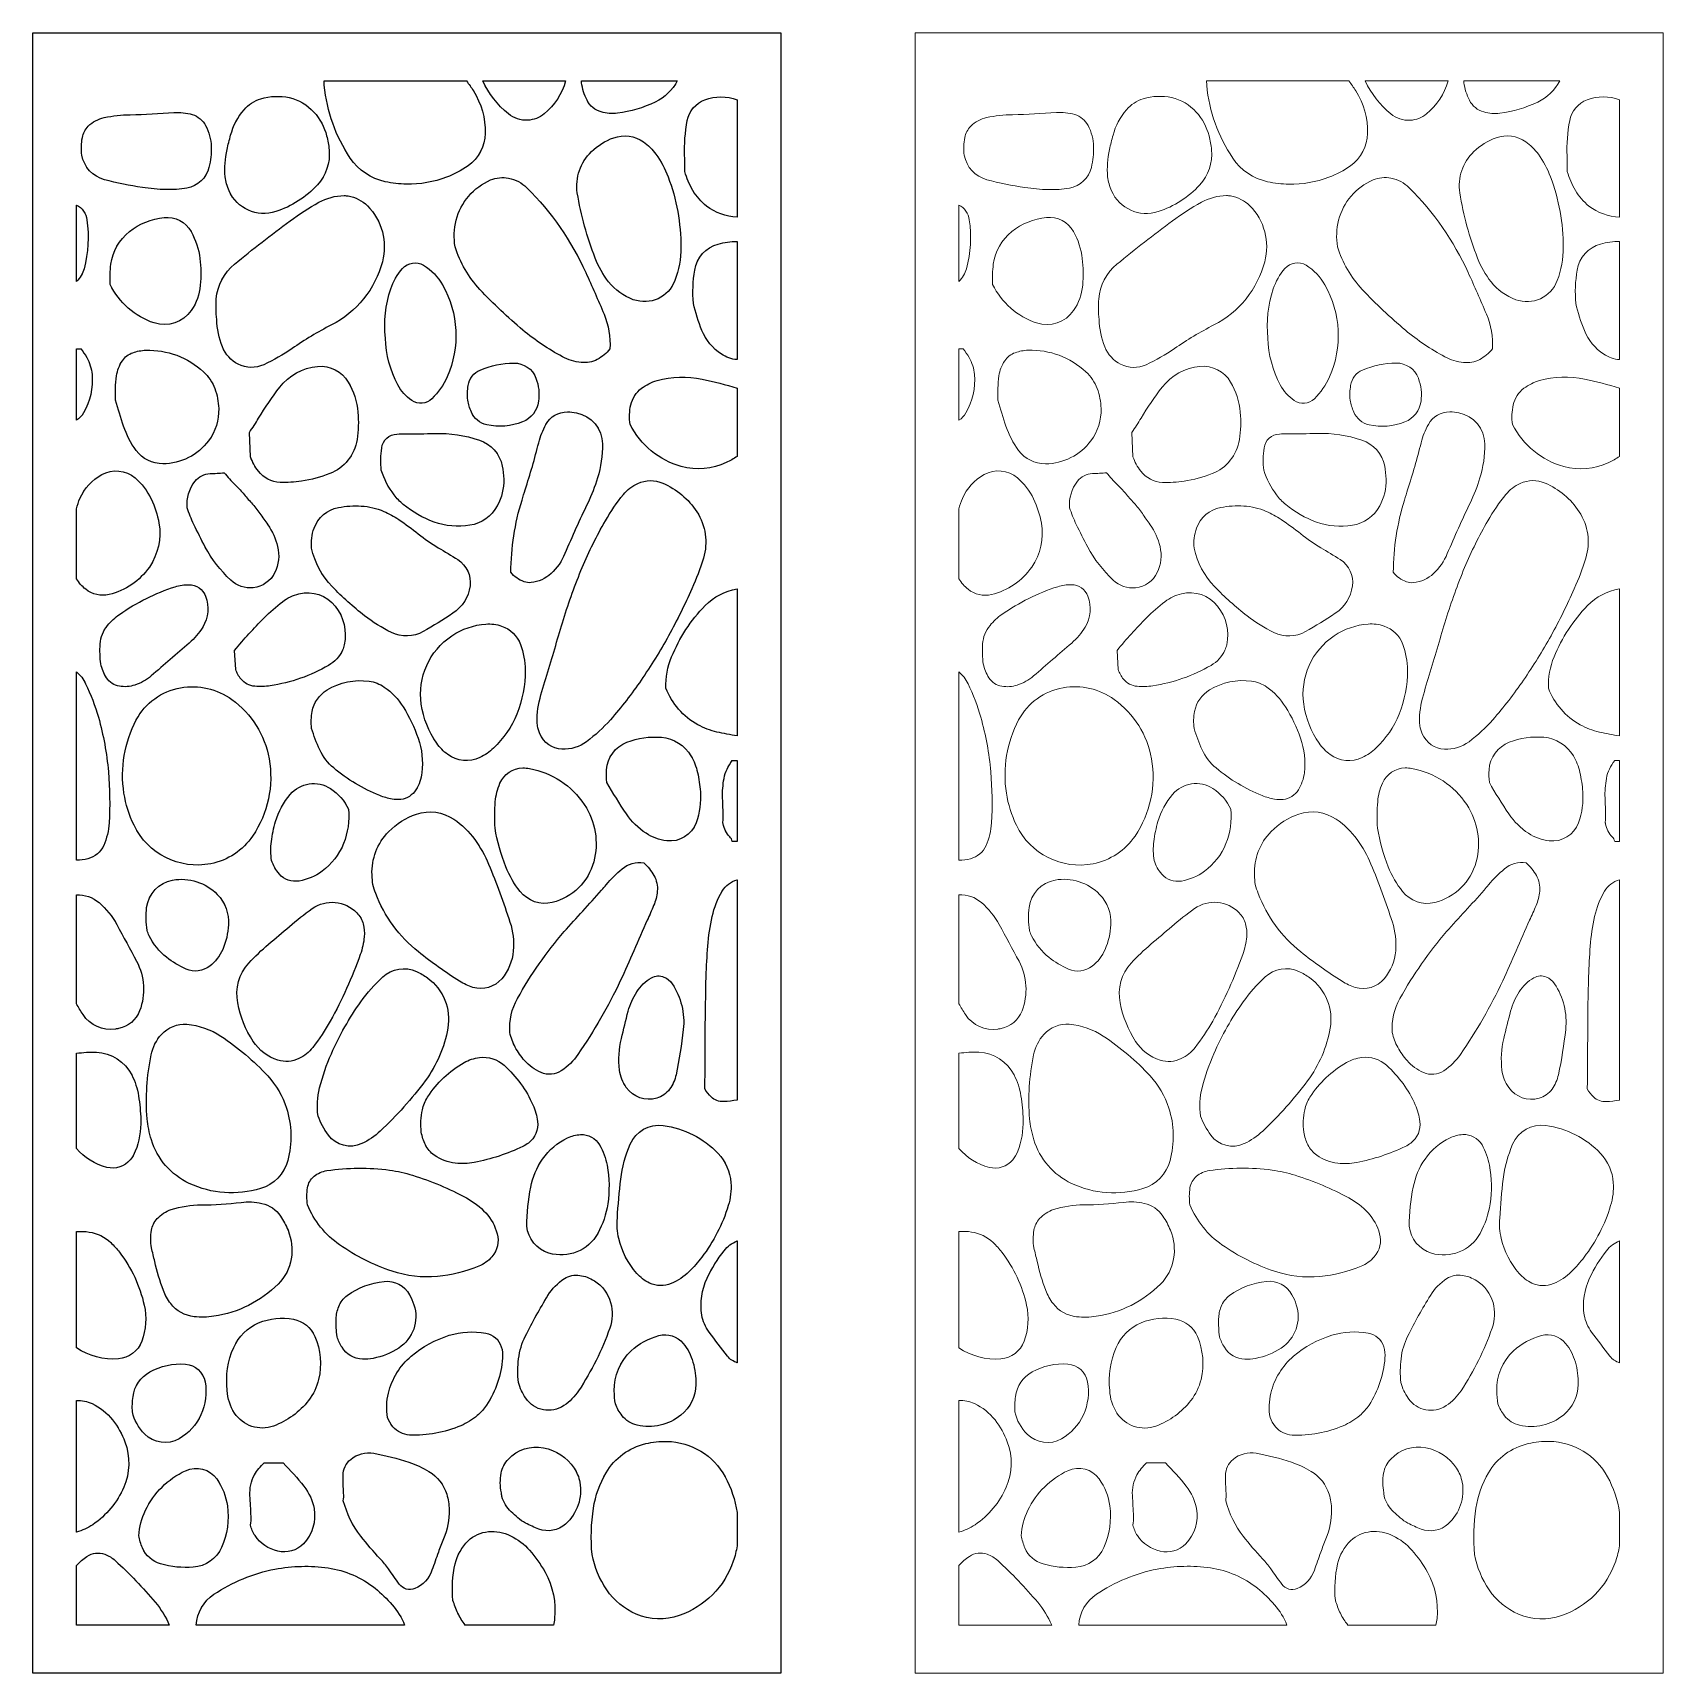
# Model space of a CAD drawing. Header units: centimetres. Extents: x -9.4 to 8.7, y -8.7 to 9.6.
import ezdxf

# ---------------------------------------------------------------- set-up
doc = ezdxf.new("R2010")
doc.units = ezdxf.units.CM
doc.header["$MEASUREMENT"] = 0

msp = doc.modelspace()

# ---------------------------------------------------------------- linework, layer by layer
at = {"color": 177}
for points, knots in [([(-9.42645, -8.68917), (-9.42645, -8.68917), (-1.10535, -8.68917), (-1.10535, -8.68917), (-1.10535, -8.68917), (-1.10535, -8.68917), (-1.10535, 9.55648), (-1.10535, 9.55648), (-1.10535, 9.55648), (-1.10535, 9.55648), (-9.42645, 9.55648), (-9.42645, 9.55648), (-9.42645, 9.55648), (-9.42645, 9.55648), (-9.42645, -8.68917), (-9.42645, -8.68917)], [0, 0, 0, 0, 0.2, 0.2, 0.2, 0.2, 0.4, 0.4, 0.4, 0.4, 0.6, 0.6, 0.6, 0.6, 1, 1, 1, 1]), ([(-4.60167, 9.02088), (-4.60167, 9.02088), (-6.18601, 9.02088), (-6.18601, 9.02088), (-6.18601, 9.02088), (-6.18601, 9.02088), (-6.18384, 8.97234), (-6.18384, 8.97234), (-6.18384, 8.97234), (-6.15605, 8.68268), (-6.05661, 8.40456), (-5.89436, 8.16297), (-5.89436, 8.16297), (-5.8039, 8.02829), (-5.66475, 7.93415), (-5.50625, 7.90019), (-5.50625, 7.90019), (-5.42869, 7.88352), (-5.34976, 7.87439), (-5.27059, 7.87301), (-5.27059, 7.87301), (-5.1182, 7.87026), (-4.96672, 7.89604), (-4.82389, 7.94904), (-4.82389, 7.94904), (-4.73896, 7.9813), (-4.65849, 8.0243), (-4.58447, 8.07697), (-4.58447, 8.07697), (-4.46713, 8.16037), (-4.39625, 8.29429), (-4.39342, 8.43821), (-4.39342, 8.43821), (-4.39003, 8.60559), (-4.43581, 8.77022), (-4.52519, 8.91182), (-4.52519, 8.91182), (-4.54883, 8.94945), (-4.57433, 8.98585), (-4.60167, 9.02088)], [0, 0, 0, 0, 0.09090909, 0.09090909, 0.09090909, 0.09090909, 0.18181818, 0.18181818, 0.18181818, 0.18181818, 0.27272727, 0.27272727, 0.27272727, 0.27272727, 0.36363636, 0.36363636, 0.36363636, 0.36363636, 0.45454545, 0.45454545, 0.45454545, 0.45454545, 0.54545455, 0.54545455, 0.54545455, 0.54545455, 0.63636364, 0.63636364, 0.63636364, 0.63636364, 0.72727273, 0.72727273, 0.72727273, 0.72727273, 0.81818182, 0.81818182, 0.81818182, 0.81818182, 1, 1, 1, 1]), ([(-3.49927, 9.02088), (-3.49927, 9.02088), (-4.4206, 9.02088), (-4.4206, 9.02088), (-4.4206, 9.02088), (-4.35487, 8.87866), (-4.2575, 8.75347), (-4.13586, 8.65458), (-4.13586, 8.65458), (-4.07535, 8.60543), (-3.99885, 8.58025), (-3.92086, 8.58402), (-3.92086, 8.58402), (-3.85373, 8.58731), (-3.78957, 8.61205), (-3.73777, 8.65474), (-3.73777, 8.65474), (-3.62274, 8.74949), (-3.5395, 8.87728), (-3.49927, 9.02088)], [0, 0, 0, 0, 0.16666667, 0.16666667, 0.16666667, 0.16666667, 0.33333333, 0.33333333, 0.33333333, 0.33333333, 0.5, 0.5, 0.5, 0.5, 0.66666667, 0.66666667, 0.66666667, 0.66666667, 1, 1, 1, 1]), ([(-2.25635, 9.02088), (-2.25635, 9.02088), (-3.32282, 9.02088), (-3.32282, 9.02088), (-3.32282, 9.02088), (-3.32282, 9.02088), (-3.32174, 9.00187), (-3.32174, 9.00187), (-3.32174, 9.00187), (-3.31287, 8.93348), (-3.29225, 8.86729), (-3.2606, 8.80602), (-3.2606, 8.80602), (-3.22789, 8.74258), (-3.17061, 8.69544), (-3.10196, 8.67577), (-3.10196, 8.67577), (-3.0436, 8.65903), (-2.98238, 8.65427), (-2.92212, 8.66165), (-2.92212, 8.66165), (-2.77577, 8.67978), (-2.63354, 8.72201), (-2.50101, 8.78667), (-2.50101, 8.78667), (-2.39703, 8.83735), (-2.3115, 8.9192), (-2.25635, 9.02088)], [0, 0, 0, 0, 0.125, 0.125, 0.125, 0.125, 0.25, 0.25, 0.25, 0.25, 0.375, 0.375, 0.375, 0.375, 0.5, 0.5, 0.5, 0.5, 0.625, 0.625, 0.625, 0.625, 0.75, 0.75, 0.75, 0.75, 1, 1, 1, 1]), ([(-7.28616, 7.95443), (-7.27948, 7.90128), (-7.2651, 7.84921), (-7.24338, 7.80007), (-7.24338, 7.80007), (-7.15525, 7.60104), (-6.93148, 7.50058), (-6.72429, 7.56737), (-6.72429, 7.56737), (-6.54644, 7.62452), (-6.38663, 7.72696), (-6.26063, 7.86487), (-6.26063, 7.86487), (-6.16403, 7.97055), (-6.11658, 8.11199), (-6.13009, 8.25451), (-6.13009, 8.25451), (-6.135, 8.30703), (-6.14407, 8.3591), (-6.15742, 8.41008), (-6.15742, 8.41008), (-6.18294, 8.50883), (-6.23207, 8.59991), (-6.3004, 8.67563), (-6.3004, 8.67563), (-6.37276, 8.7558), (-6.46827, 8.81155), (-6.57378, 8.83519), (-6.57378, 8.83519), (-6.67852, 8.85854), (-6.78742, 8.85423), (-6.89002, 8.8226), (-6.89002, 8.8226), (-6.9625, 8.80018), (-7.02715, 8.75779), (-7.07647, 8.70005), (-7.07647, 8.70005), (-7.14662, 8.61819), (-7.19749, 8.52173), (-7.22572, 8.41777), (-7.22572, 8.41777), (-7.24016, 8.36463), (-7.25338, 8.31103), (-7.26536, 8.25726), (-7.26536, 8.25726), (-7.28746, 8.15792), (-7.29452, 8.05592), (-7.28616, 7.95443)], [0, 0, 0, 0, 0.07692308, 0.07692308, 0.07692308, 0.07692308, 0.15384615, 0.15384615, 0.15384615, 0.15384615, 0.23076923, 0.23076923, 0.23076923, 0.23076923, 0.30769231, 0.30769231, 0.30769231, 0.30769231, 0.38461538, 0.38461538, 0.38461538, 0.38461538, 0.46153846, 0.46153846, 0.46153846, 0.46153846, 0.53846154, 0.53846154, 0.53846154, 0.53846154, 0.61538462, 0.61538462, 0.61538462, 0.61538462, 0.69230769, 0.69230769, 0.69230769, 0.69230769, 0.76923077, 0.76923077, 0.76923077, 0.76923077, 0.84615385, 0.84615385, 0.84615385, 0.84615385, 1, 1, 1, 1]), ([(-1.59151, 7.50689), (-1.59151, 7.50689), (-1.59151, 8.81155), (-1.59151, 8.81155), (-1.59151, 8.81155), (-1.70746, 8.85531), (-1.83539, 8.85531), (-1.95126, 8.81139), (-1.95126, 8.81139), (-2.05178, 8.77331), (-2.12535, 8.68576), (-2.14541, 8.58009), (-2.14541, 8.58009), (-2.17001, 8.45078), (-2.18003, 8.31915), (-2.17541, 8.18754), (-2.17541, 8.18754), (-2.17326, 8.12949), (-2.17219, 8.0716), (-2.17205, 8.01355), (-2.17205, 8.01355), (-2.15208, 7.93936), (-2.12198, 7.86825), (-2.08256, 7.80222), (-2.08256, 7.80222), (-2.04303, 7.73602), (-1.99158, 7.67763), (-1.93091, 7.62989), (-1.93091, 7.62989), (-1.83325, 7.55479), (-1.71468, 7.51179), (-1.59151, 7.50689)], [0, 0, 0, 0, 0.11111111, 0.11111111, 0.11111111, 0.11111111, 0.22222222, 0.22222222, 0.22222222, 0.22222222, 0.33333333, 0.33333333, 0.33333333, 0.33333333, 0.44444444, 0.44444444, 0.44444444, 0.44444444, 0.55555556, 0.55555556, 0.55555556, 0.55555556, 0.66666667, 0.66666667, 0.66666667, 0.66666667, 0.77777778, 0.77777778, 0.77777778, 0.77777778, 1, 1, 1, 1]), ([(-8.88146, 8.19414), (-8.85613, 8.06253), (-8.75784, 7.95718), (-8.62837, 7.92292), (-8.62837, 7.92292), (-8.48986, 7.88622), (-8.34931, 7.8572), (-8.20758, 7.83601), (-8.20758, 7.83601), (-8.11988, 7.82283), (-8.0314, 7.81497), (-7.94263, 7.81235), (-7.94263, 7.81235), (-7.86509, 7.81005), (-7.78751, 7.81589), (-7.7112, 7.8297), (-7.7112, 7.8297), (-7.59141, 7.85151), (-7.49572, 7.94153), (-7.4667, 8.05991), (-7.4667, 8.05991), (-7.44811, 8.13533), (-7.43983, 8.21304), (-7.44166, 8.29074), (-7.44166, 8.29074), (-7.44368, 8.37293), (-7.46501, 8.45356), (-7.50401, 8.52604), (-7.50401, 8.52604), (-7.53535, 8.58456), (-7.58879, 8.62803), (-7.65239, 8.64707), (-7.65239, 8.64707), (-7.71842, 8.66672), (-7.78748, 8.67425), (-7.85619, 8.66934), (-7.85619, 8.66934), (-8.01835, 8.65765), (-8.18055, 8.64998), (-8.34301, 8.64597), (-8.34301, 8.64597), (-8.44009, 8.64353), (-8.53659, 8.63265), (-8.63172, 8.61352), (-8.63172, 8.61352), (-8.69918, 8.59991), (-8.76106, 8.56642), (-8.8093, 8.51744), (-8.8093, 8.51744), (-8.84322, 8.48304), (-8.86612, 8.43954), (-8.87517, 8.39213), (-8.87517, 8.39213), (-8.88778, 8.32684), (-8.88985, 8.26004), (-8.88146, 8.19414)], [0, 0, 0, 0, 0.06666667, 0.06666667, 0.06666667, 0.06666667, 0.13333333, 0.13333333, 0.13333333, 0.13333333, 0.2, 0.2, 0.2, 0.2, 0.26666667, 0.26666667, 0.26666667, 0.26666667, 0.33333333, 0.33333333, 0.33333333, 0.33333333, 0.4, 0.4, 0.4, 0.4, 0.46666667, 0.46666667, 0.46666667, 0.46666667, 0.53333333, 0.53333333, 0.53333333, 0.53333333, 0.6, 0.6, 0.6, 0.6, 0.66666667, 0.66666667, 0.66666667, 0.66666667, 0.73333333, 0.73333333, 0.73333333, 0.73333333, 0.8, 0.8, 0.8, 0.8, 0.86666667, 0.86666667, 0.86666667, 0.86666667, 1, 1, 1, 1]), ([(-3.36902, 7.77596), (-3.32833, 7.52747), (-3.26159, 7.28403), (-3.17001, 7.04953), (-3.17001, 7.04953), (-3.1333, 6.95539), (-3.08292, 6.86707), (-3.02041, 6.78766), (-3.02041, 6.78766), (-2.94922, 6.6969), (-2.85408, 6.6278), (-2.74576, 6.58817), (-2.74576, 6.58817), (-2.55937, 6.52013), (-2.35311, 6.61474), (-2.28357, 6.80056), (-2.28357, 6.80056), (-2.23931, 6.91853), (-2.21658, 7.04353), (-2.21642, 7.16951), (-2.21642, 7.16951), (-2.21611, 7.43794), (-2.26449, 7.70409), (-2.3594, 7.95517), (-2.3594, 7.95517), (-2.39304, 8.04442), (-2.4383, 8.12888), (-2.49388, 8.20629), (-2.49388, 8.20629), (-2.53247, 8.26004), (-2.57978, 8.30687), (-2.63415, 8.34467), (-2.63415, 8.34467), (-2.73062, 8.41193), (-2.8535, 8.42835), (-2.96423, 8.38874), (-2.96423, 8.38874), (-3.05696, 8.35555), (-3.14143, 8.30304), (-3.21209, 8.23455), (-3.21209, 8.23455), (-3.33505, 8.11567), (-3.39331, 7.9452), (-3.36902, 7.77596), (-3.36902, 7.77596), (-3.36902, 7.77596), (-3.36902, 7.77596), (-3.36902, 7.77596)], [0, 0, 0, 0, 0.07692308, 0.07692308, 0.07692308, 0.07692308, 0.15384615, 0.15384615, 0.15384615, 0.15384615, 0.23076923, 0.23076923, 0.23076923, 0.23076923, 0.30769231, 0.30769231, 0.30769231, 0.30769231, 0.38461538, 0.38461538, 0.38461538, 0.38461538, 0.46153846, 0.46153846, 0.46153846, 0.46153846, 0.53846154, 0.53846154, 0.53846154, 0.53846154, 0.61538462, 0.61538462, 0.61538462, 0.61538462, 0.69230769, 0.69230769, 0.69230769, 0.69230769, 0.76923077, 0.76923077, 0.76923077, 0.76923077, 0.84615385, 0.84615385, 0.84615385, 0.84615385, 1, 1, 1, 1]), ([(-4.72851, 7.17514), (-4.67339, 6.99899), (-4.5794, 6.83759), (-4.45347, 6.70287), (-4.45347, 6.70287), (-4.30311, 6.54194), (-4.14292, 6.39066), (-3.97384, 6.24969), (-3.97384, 6.24969), (-3.83776, 6.13634), (-3.69047, 6.03704), (-3.53422, 5.95357), (-3.53422, 5.95357), (-3.46966, 5.91903), (-3.39915, 5.89722), (-3.3265, 5.88926), (-3.3265, 5.88926), (-3.26446, 5.88247), (-3.20179, 5.89445), (-3.14665, 5.92348), (-3.14665, 5.92348), (-3.09197, 5.95224), (-3.04392, 5.99197), (-3.00537, 6.04004), (-3.00537, 6.04004), (-2.99782, 6.17258), (-3.02057, 6.30496), (-3.072, 6.42722), (-3.072, 6.42722), (-3.13745, 6.58294), (-3.20517, 6.7376), (-3.27523, 6.89119), (-3.27523, 6.89119), (-3.43539, 7.24196), (-3.65715, 7.56082), (-3.93036, 7.83279), (-3.93036, 7.83279), (-3.98598, 7.88822), (-4.05685, 7.92569), (-4.13387, 7.9406), (-4.13387, 7.9406), (-4.20083, 7.95349), (-4.27009, 7.94628), (-4.33292, 7.91971), (-4.33292, 7.91971), (-4.52394, 7.83877), (-4.66586, 7.67304), (-4.71618, 7.47186), (-4.71618, 7.47186), (-4.74051, 7.37481), (-4.74466, 7.27389), (-4.72851, 7.17514)], [0, 0, 0, 0, 0.07142857, 0.07142857, 0.07142857, 0.07142857, 0.14285714, 0.14285714, 0.14285714, 0.14285714, 0.21428571, 0.21428571, 0.21428571, 0.21428571, 0.28571429, 0.28571429, 0.28571429, 0.28571429, 0.35714286, 0.35714286, 0.35714286, 0.35714286, 0.42857143, 0.42857143, 0.42857143, 0.42857143, 0.5, 0.5, 0.5, 0.5, 0.57142857, 0.57142857, 0.57142857, 0.57142857, 0.64285714, 0.64285714, 0.64285714, 0.64285714, 0.71428571, 0.71428571, 0.71428571, 0.71428571, 0.78571429, 0.78571429, 0.78571429, 0.78571429, 0.85714286, 0.85714286, 0.85714286, 0.85714286, 1, 1, 1, 1]), ([(-7.38039, 6.36885), (-7.37732, 6.26426), (-7.35625, 6.16107), (-7.31787, 6.06368), (-7.31787, 6.06368), (-7.28483, 5.97954), (-7.22174, 5.91074), (-7.14095, 5.8702), (-7.14095, 5.8702), (-7.05206, 5.8258), (-6.94806, 5.82381), (-6.85761, 5.86496), (-6.85761, 5.86496), (-6.74735, 5.91518), (-6.64185, 5.97523), (-6.54232, 6.04433), (-6.54232, 6.04433), (-6.4024, 6.1414), (-6.25603, 6.22909), (-6.10445, 6.30665), (-6.10445, 6.30665), (-5.824, 6.45026), (-5.6179, 6.70598), (-5.53742, 7.01054), (-5.53742, 7.01054), (-5.47861, 7.23305), (-5.54212, 7.4698), (-5.70454, 7.6328), (-5.70454, 7.6328), (-5.7623, 7.69071), (-5.8369, 7.72882), (-5.91768, 7.7417), (-5.91768, 7.7417), (-5.93275, 7.74417), (-5.94811, 7.74534), (-5.96346, 7.74524), (-5.96346, 7.74524), (-6.0613, 7.74441), (-6.15742, 7.71898), (-6.24275, 7.67106), (-6.24275, 7.67106), (-6.35416, 7.60871), (-6.46181, 7.5396), (-6.56502, 7.46435), (-6.56502, 7.46435), (-6.77467, 7.30923), (-6.98047, 7.14889), (-7.18227, 6.98351), (-7.18227, 6.98351), (-7.29976, 6.88719), (-7.37286, 6.74728), (-7.38483, 6.59584), (-7.38483, 6.59584), (-7.39083, 6.52018), (-7.3893, 6.44416), (-7.38039, 6.36885)], [0, 0, 0, 0, 0.06666667, 0.06666667, 0.06666667, 0.06666667, 0.13333333, 0.13333333, 0.13333333, 0.13333333, 0.2, 0.2, 0.2, 0.2, 0.26666667, 0.26666667, 0.26666667, 0.26666667, 0.33333333, 0.33333333, 0.33333333, 0.33333333, 0.4, 0.4, 0.4, 0.4, 0.46666667, 0.46666667, 0.46666667, 0.46666667, 0.53333333, 0.53333333, 0.53333333, 0.53333333, 0.6, 0.6, 0.6, 0.6, 0.66666667, 0.66666667, 0.66666667, 0.66666667, 0.73333333, 0.73333333, 0.73333333, 0.73333333, 0.8, 0.8, 0.8, 0.8, 0.86666667, 0.86666667, 0.86666667, 0.86666667, 1, 1, 1, 1]), ([(-8.94028, 6.79181), (-8.89912, 6.8296), (-8.8698, 6.87828), (-8.85568, 6.9323), (-8.85568, 6.9323), (-8.80898, 7.10987), (-8.79855, 7.29509), (-8.82511, 7.47687), (-8.82511, 7.47687), (-8.83019, 7.51134), (-8.84263, 7.54434), (-8.86181, 7.57354), (-8.86181, 7.57354), (-8.88117, 7.60293), (-8.90835, 7.62637), (-8.94028, 7.6411), (-8.94028, 7.6411), (-8.94028, 7.6411), (-8.94028, 6.79181), (-8.94028, 6.79181)], [0, 0, 0, 0, 0.16666667, 0.16666667, 0.16666667, 0.16666667, 0.33333333, 0.33333333, 0.33333333, 0.33333333, 0.5, 0.5, 0.5, 0.5, 0.66666667, 0.66666667, 0.66666667, 0.66666667, 1, 1, 1, 1]), ([(-8.56509, 6.75823), (-8.46635, 6.55514), (-8.29012, 6.4005), (-8.07592, 6.32909), (-8.07592, 6.32909), (-7.92282, 6.27824), (-7.75467, 6.33476), (-7.66373, 6.46791), (-7.66373, 6.46791), (-7.6069, 6.55115), (-7.57221, 6.64745), (-7.56314, 6.74789), (-7.56314, 6.74789), (-7.55418, 6.84681), (-7.55575, 6.94659), (-7.56774, 7.04522), (-7.56774, 7.04522), (-7.58051, 7.15057), (-7.61367, 7.25241), (-7.66542, 7.34517), (-7.66542, 7.34517), (-7.72549, 7.45282), (-7.84343, 7.51457), (-7.96614, 7.50259), (-7.96614, 7.50259), (-8.10759, 7.48876), (-8.24178, 7.43407), (-8.3525, 7.34515), (-8.3525, 7.34515), (-8.46497, 7.25471), (-8.53837, 7.12463), (-8.55742, 6.98165), (-8.55742, 6.98165), (-8.5674, 6.90761), (-8.56985, 6.83282), (-8.56509, 6.75823)], [0, 0, 0, 0, 0.1, 0.1, 0.1, 0.1, 0.2, 0.2, 0.2, 0.2, 0.3, 0.3, 0.3, 0.3, 0.4, 0.4, 0.4, 0.4, 0.5, 0.5, 0.5, 0.5, 0.6, 0.6, 0.6, 0.6, 0.7, 0.7, 0.7, 0.7, 0.8, 0.8, 0.8, 0.8, 1, 1, 1, 1]), ([(-1.59151, 5.92132), (-1.59151, 5.92132), (-1.59151, 7.23678), (-1.59151, 7.23678), (-1.59151, 7.23678), (-1.66245, 7.2349), (-1.73279, 7.22475), (-1.80131, 7.2065), (-1.80131, 7.2065), (-1.93813, 7.17025), (-2.04073, 7.0569), (-2.0633, 6.91713), (-2.0633, 6.91713), (-2.08296, 6.79488), (-2.08788, 6.67065), (-2.07818, 6.54715), (-2.07818, 6.54715), (-2.05424, 6.44474), (-2.0223, 6.34428), (-1.98268, 6.24675), (-1.98268, 6.24675), (-1.93876, 6.13874), (-1.86334, 6.0465), (-1.76598, 5.98215), (-1.76598, 5.98215), (-1.71379, 5.94773), (-1.65386, 5.92676), (-1.59151, 5.92132)], [0, 0, 0, 0, 0.125, 0.125, 0.125, 0.125, 0.25, 0.25, 0.25, 0.25, 0.375, 0.375, 0.375, 0.375, 0.5, 0.5, 0.5, 0.5, 0.625, 0.625, 0.625, 0.625, 0.75, 0.75, 0.75, 0.75, 1, 1, 1, 1]), ([(-5.50364, 6.15939), (-5.49781, 5.97769), (-5.45036, 5.79984), (-5.36511, 5.63927), (-5.36511, 5.63927), (-5.32825, 5.57009), (-5.27526, 5.5108), (-5.21045, 5.46659), (-5.21045, 5.46659), (-5.14042, 5.4188), (-5.04631, 5.42711), (-4.98577, 5.48655), (-4.98577, 5.48655), (-4.91481, 5.55626), (-4.85769, 5.63858), (-4.81728, 5.7295), (-4.81728, 5.7295), (-4.67093, 6.05892), (-4.68951, 6.43813), (-4.86782, 6.75159), (-4.86782, 6.75159), (-4.91853, 6.84097), (-4.99099, 6.91607), (-5.07836, 6.97028), (-5.07836, 6.97028), (-5.15502, 7.01773), (-5.25469, 7.00269), (-5.31397, 6.93463), (-5.31397, 6.93463), (-5.37186, 6.86815), (-5.41594, 6.79099), (-5.44373, 6.70735), (-5.44373, 6.70735), (-5.50257, 6.53103), (-5.52298, 6.34428), (-5.50364, 6.15939)], [0, 0, 0, 0, 0.1, 0.1, 0.1, 0.1, 0.2, 0.2, 0.2, 0.2, 0.3, 0.3, 0.3, 0.3, 0.4, 0.4, 0.4, 0.4, 0.5, 0.5, 0.5, 0.5, 0.6, 0.6, 0.6, 0.6, 0.7, 0.7, 0.7, 0.7, 0.8, 0.8, 0.8, 0.8, 1, 1, 1, 1]), ([(-8.94028, 6.04004), (-8.94028, 6.04004), (-8.94028, 5.2488), (-8.94028, 5.2488), (-8.94028, 5.2488), (-8.90743, 5.26784), (-8.88027, 5.29518), (-8.86151, 5.32821), (-8.86151, 5.32821), (-8.78791, 5.45784), (-8.75509, 5.60663), (-8.76735, 5.7553), (-8.76735, 5.7553), (-8.77288, 5.82212), (-8.79316, 5.88694), (-8.82696, 5.94498), (-8.82696, 5.94498), (-8.84641, 5.97846), (-8.86858, 6.01024), (-8.89345, 6.04004), (-8.89345, 6.04004), (-8.89345, 6.04004), (-8.94028, 6.04004), (-8.94028, 6.04004)], [0, 0, 0, 0, 0.14285714, 0.14285714, 0.14285714, 0.14285714, 0.28571429, 0.28571429, 0.28571429, 0.28571429, 0.42857143, 0.42857143, 0.42857143, 0.42857143, 0.57142857, 0.57142857, 0.57142857, 0.57142857, 0.71428571, 0.71428571, 0.71428571, 0.71428571, 1, 1, 1, 1]), ([(-8.5059, 5.4701), (-8.47882, 5.37274), (-8.44914, 5.27614), (-8.41674, 5.18045), (-8.41674, 5.18045), (-8.38419, 5.08416), (-8.33688, 4.99355), (-8.27638, 4.91185), (-8.27638, 4.91185), (-8.20649, 4.81744), (-8.0959, 4.76194), (-7.97844, 4.76256), (-7.97844, 4.76256), (-7.77815, 4.76348), (-7.59016, 4.8587), (-7.47101, 5.01982), (-7.47101, 5.01982), (-7.39447, 5.12348), (-7.35488, 5.24988), (-7.35857, 5.37874), (-7.35857, 5.37874), (-7.36072, 5.45413), (-7.37547, 5.52862), (-7.40204, 5.59912), (-7.40204, 5.59912), (-7.42891, 5.67023), (-7.47178, 5.73397), (-7.52736, 5.7857), (-7.52736, 5.7857), (-7.70137, 5.94725), (-7.93204, 6.03345), (-8.16933, 6.02575), (-8.16933, 6.02575), (-8.21862, 6.02407), (-8.26747, 6.01484), (-8.31401, 5.99842), (-8.31401, 5.99842), (-8.36145, 5.98168), (-8.40216, 5.95006), (-8.43025, 5.90828), (-8.43025, 5.90828), (-8.46432, 5.8576), (-8.48631, 5.79986), (-8.49475, 5.73942), (-8.49475, 5.73942), (-8.50704, 5.65027), (-8.51077, 5.5601), (-8.5059, 5.4701), (-8.5059, 5.4701), (-8.5059, 5.4701), (-8.5059, 5.4701), (-8.5059, 5.4701)], [0, 0, 0, 0, 0.07142857, 0.07142857, 0.07142857, 0.07142857, 0.14285714, 0.14285714, 0.14285714, 0.14285714, 0.21428571, 0.21428571, 0.21428571, 0.21428571, 0.28571429, 0.28571429, 0.28571429, 0.28571429, 0.35714286, 0.35714286, 0.35714286, 0.35714286, 0.42857143, 0.42857143, 0.42857143, 0.42857143, 0.5, 0.5, 0.5, 0.5, 0.57142857, 0.57142857, 0.57142857, 0.57142857, 0.64285714, 0.64285714, 0.64285714, 0.64285714, 0.71428571, 0.71428571, 0.71428571, 0.71428571, 0.78571429, 0.78571429, 0.78571429, 0.78571429, 0.85714286, 0.85714286, 0.85714286, 0.85714286, 1, 1, 1, 1]), ([(-7.01671, 5.11211), (-7.01671, 5.11211), (-7.00388, 4.84027), (-7.00388, 4.84027), (-7.00388, 4.84027), (-6.98416, 4.78254), (-6.95496, 4.7286), (-6.91735, 4.68055), (-6.91735, 4.68055), (-6.85884, 4.60561), (-6.77052, 4.56015), (-6.67545, 4.556), (-6.67545, 4.556), (-6.59527, 4.55245), (-6.51497, 4.55677), (-6.43555, 4.56891), (-6.43555, 4.56891), (-6.32883, 4.58533), (-6.22424, 4.61344), (-6.12365, 4.65292), (-6.12365, 4.65292), (-5.96239, 4.7162), (-5.84673, 4.86009), (-5.81971, 5.03118), (-5.81971, 5.03118), (-5.80374, 5.13201), (-5.80035, 5.23436), (-5.80971, 5.33602), (-5.80971, 5.33602), (-5.82051, 5.45429), (-5.85734, 5.56887), (-5.91754, 5.67129), (-5.91754, 5.67129), (-5.98764, 5.79093), (-6.12056, 5.85897), (-6.25857, 5.84592), (-6.25857, 5.84592), (-6.42511, 5.83026), (-6.57763, 5.74639), (-6.68013, 5.61401), (-6.68013, 5.61401), (-6.76515, 5.50435), (-6.84316, 5.38948), (-6.91388, 5.27012), (-6.91388, 5.27012), (-6.9459, 5.21595), (-6.98017, 5.16326), (-7.01671, 5.11211)], [0, 0, 0, 0, 0.07692308, 0.07692308, 0.07692308, 0.07692308, 0.15384615, 0.15384615, 0.15384615, 0.15384615, 0.23076923, 0.23076923, 0.23076923, 0.23076923, 0.30769231, 0.30769231, 0.30769231, 0.30769231, 0.38461538, 0.38461538, 0.38461538, 0.38461538, 0.46153846, 0.46153846, 0.46153846, 0.46153846, 0.53846154, 0.53846154, 0.53846154, 0.53846154, 0.61538462, 0.61538462, 0.61538462, 0.61538462, 0.69230769, 0.69230769, 0.69230769, 0.69230769, 0.76923077, 0.76923077, 0.76923077, 0.76923077, 0.84615385, 0.84615385, 0.84615385, 0.84615385, 1, 1, 1, 1]), ([(-4.58847, 5.47058), (-4.57987, 5.42526), (-4.5663, 5.38104), (-4.5479, 5.33873), (-4.5479, 5.33873), (-4.51659, 5.26693), (-4.45301, 5.21434), (-4.37668, 5.19719), (-4.37668, 5.19719), (-4.24363, 5.16732), (-4.10473, 5.17829), (-3.97804, 5.2286), (-3.97804, 5.2286), (-3.88139, 5.26707), (-3.81319, 5.35477), (-3.79969, 5.45797), (-3.79969, 5.45797), (-3.78847, 5.54436), (-3.79844, 5.63223), (-3.8287, 5.71399), (-3.8287, 5.71399), (-3.86695, 5.81736), (-3.9663, 5.88524), (-4.07657, 5.88339), (-4.07657, 5.88339), (-4.20454, 5.88109), (-4.33105, 5.85483), (-4.44932, 5.80569), (-4.44932, 5.80569), (-4.52057, 5.77606), (-4.57119, 5.71155), (-4.58294, 5.63535), (-4.58294, 5.63535), (-4.59138, 5.58085), (-4.59323, 5.52556), (-4.58847, 5.47058)], [0, 0, 0, 0, 0.1, 0.1, 0.1, 0.1, 0.2, 0.2, 0.2, 0.2, 0.3, 0.3, 0.3, 0.3, 0.4, 0.4, 0.4, 0.4, 0.5, 0.5, 0.5, 0.5, 0.6, 0.6, 0.6, 0.6, 0.7, 0.7, 0.7, 0.7, 0.8, 0.8, 0.8, 0.8, 1, 1, 1, 1]), ([(-1.59168, 4.84443), (-1.59168, 4.84443), (-1.59168, 5.60341), (-1.59168, 5.60341), (-1.59168, 5.60341), (-1.7193, 5.64273), (-1.84867, 5.67621), (-1.9793, 5.704), (-1.9793, 5.704), (-2.14562, 5.73918), (-2.31778, 5.73396), (-2.48165, 5.6885), (-2.48165, 5.6885), (-2.54418, 5.67114), (-2.60284, 5.64196), (-2.65459, 5.6025), (-2.65459, 5.6025), (-2.71433, 5.55689), (-2.75638, 5.49192), (-2.77345, 5.4188), (-2.77345, 5.4188), (-2.79035, 5.34701), (-2.79303, 5.27276), (-2.78144, 5.19996), (-2.78144, 5.19996), (-2.66564, 4.9712), (-2.45922, 4.80174), (-2.21212, 4.73307), (-2.21212, 4.73307), (-2.04549, 4.68761), (-1.86816, 4.70313), (-1.71196, 4.77686), (-1.71196, 4.77686), (-1.6703, 4.79651), (-1.6302, 4.81909), (-1.59168, 4.84443)], [0, 0, 0, 0, 0.1, 0.1, 0.1, 0.1, 0.2, 0.2, 0.2, 0.2, 0.3, 0.3, 0.3, 0.3, 0.4, 0.4, 0.4, 0.4, 0.5, 0.5, 0.5, 0.5, 0.6, 0.6, 0.6, 0.6, 0.7, 0.7, 0.7, 0.7, 0.8, 0.8, 0.8, 0.8, 1, 1, 1, 1]), ([(-4.10791, 3.55575), (-4.06982, 3.50782), (-4.01898, 3.47138), (-3.96125, 3.45068), (-3.96125, 3.45068), (-3.93605, 3.44162), (-3.90918, 3.43841), (-3.88261, 3.44116), (-3.88261, 3.44116), (-3.79969, 3.44985), (-3.72196, 3.48524), (-3.66105, 3.54207), (-3.66105, 3.54207), (-3.59464, 3.60397), (-3.54212, 3.67937), (-3.50695, 3.76308), (-3.50695, 3.76308), (-3.42741, 3.95258), (-3.34292, 4.13996), (-3.2537, 4.32517), (-3.2537, 4.32517), (-3.21009, 4.41564), (-3.17339, 4.50946), (-3.14404, 4.60559), (-3.14404, 4.60559), (-3.10672, 4.72802), (-3.08845, 4.85547), (-3.08967, 4.98341), (-3.08967, 4.98341), (-3.09152, 5.15265), (-3.21161, 5.29732), (-3.37764, 5.33003), (-3.37764, 5.33003), (-3.41112, 5.33664), (-3.44522, 5.34003), (-3.47946, 5.34048), (-3.47946, 5.34048), (-3.57845, 5.3414), (-3.66991, 5.28812), (-3.71781, 5.20149), (-3.71781, 5.20149), (-3.75329, 5.13715), (-3.78048, 5.06851), (-3.79844, 4.99724), (-3.79844, 4.99724), (-3.84284, 4.82133), (-3.89275, 4.64677), (-3.94819, 4.47399), (-3.94819, 4.47399), (-3.96032, 4.43589), (-3.9723, 4.39767), (-3.98412, 4.35958), (-3.98412, 4.35958), (-4.06444, 4.09911), (-4.10607, 3.82835), (-4.10791, 3.55575), (-4.10791, 3.55575), (-4.10791, 3.55575), (-4.10791, 3.55575), (-4.10791, 3.55575)], [0, 0, 0, 0, 0.0625, 0.0625, 0.0625, 0.0625, 0.125, 0.125, 0.125, 0.125, 0.1875, 0.1875, 0.1875, 0.1875, 0.25, 0.25, 0.25, 0.25, 0.3125, 0.3125, 0.3125, 0.3125, 0.375, 0.375, 0.375, 0.375, 0.4375, 0.4375, 0.4375, 0.4375, 0.5, 0.5, 0.5, 0.5, 0.5625, 0.5625, 0.5625, 0.5625, 0.625, 0.625, 0.625, 0.625, 0.6875, 0.6875, 0.6875, 0.6875, 0.75, 0.75, 0.75, 0.75, 0.8125, 0.8125, 0.8125, 0.8125, 0.875, 0.875, 0.875, 0.875, 1, 1, 1, 1]), ([(-5.54956, 4.691), (-5.51793, 4.59256), (-5.47002, 4.50026), (-5.40781, 4.41778), (-5.40781, 4.41778), (-5.3777, 4.37785), (-5.34299, 4.3416), (-5.30443, 4.30981), (-5.30443, 4.30981), (-5.20262, 4.22597), (-5.08723, 4.16022), (-4.9632, 4.11526), (-4.9632, 4.11526), (-4.83519, 4.06886), (-4.69749, 4.05611), (-4.56306, 4.07835), (-4.56306, 4.07835), (-4.43396, 4.09956), (-4.32184, 4.17911), (-4.25917, 4.29399), (-4.25917, 4.29399), (-4.20938, 4.38523), (-4.1847, 4.48812), (-4.18777, 4.5921), (-4.18777, 4.5921), (-4.18917, 4.64094), (-4.19468, 4.68962), (-4.2039, 4.7377), (-4.2039, 4.7377), (-4.23031, 4.87324), (-4.32779, 4.98387), (-4.45887, 5.02688), (-4.45887, 5.02688), (-4.6188, 5.0794), (-4.78642, 5.10428), (-4.95474, 5.10013), (-4.95474, 5.10013), (-5.06333, 5.09767), (-5.17192, 5.09598), (-5.2805, 5.09553), (-5.2805, 5.09553), (-5.31228, 5.09537), (-5.34391, 5.09462), (-5.37556, 5.09337), (-5.37556, 5.09337), (-5.46218, 5.08982), (-5.53384, 5.02458), (-5.5454, 4.93856), (-5.5454, 4.93856), (-5.55646, 4.85656), (-5.55785, 4.77347), (-5.54956, 4.691)], [0, 0, 0, 0, 0.07142857, 0.07142857, 0.07142857, 0.07142857, 0.14285714, 0.14285714, 0.14285714, 0.14285714, 0.21428571, 0.21428571, 0.21428571, 0.21428571, 0.28571429, 0.28571429, 0.28571429, 0.28571429, 0.35714286, 0.35714286, 0.35714286, 0.35714286, 0.42857143, 0.42857143, 0.42857143, 0.42857143, 0.5, 0.5, 0.5, 0.5, 0.57142857, 0.57142857, 0.57142857, 0.57142857, 0.64285714, 0.64285714, 0.64285714, 0.64285714, 0.71428571, 0.71428571, 0.71428571, 0.71428571, 0.78571429, 0.78571429, 0.78571429, 0.78571429, 0.85714286, 0.85714286, 0.85714286, 0.85714286, 1, 1, 1, 1]), ([(-8.94028, 4.26282), (-8.94028, 4.26282), (-8.94028, 3.48456), (-8.94028, 3.48456), (-8.94028, 3.48456), (-8.91372, 3.43932), (-8.87916, 3.39938), (-8.83816, 3.36667), (-8.83816, 3.36667), (-8.76507, 3.30863), (-8.66954, 3.28729), (-8.57876, 3.30889), (-8.57876, 3.30889), (-8.39662, 3.3521), (-8.2369, 3.46084), (-8.13001, 3.61445), (-8.13001, 3.61445), (-8.03138, 3.75632), (-7.99285, 3.9314), (-8.02295, 4.10155), (-8.02295, 4.10155), (-8.03955, 4.19555), (-8.06889, 4.28678), (-8.11021, 4.3728), (-8.11021, 4.3728), (-8.15302, 4.46186), (-8.2137, 4.54095), (-8.2885, 4.60522), (-8.2885, 4.60522), (-8.39233, 4.69442), (-8.54068, 4.70943), (-8.66015, 4.64251), (-8.66015, 4.64251), (-8.76735, 4.58258), (-8.85213, 4.48935), (-8.90158, 4.37692), (-8.90158, 4.37692), (-8.91741, 4.33991), (-8.9303, 4.30182), (-8.94028, 4.26282)], [0, 0, 0, 0, 0.09090909, 0.09090909, 0.09090909, 0.09090909, 0.18181818, 0.18181818, 0.18181818, 0.18181818, 0.27272727, 0.27272727, 0.27272727, 0.27272727, 0.36363636, 0.36363636, 0.36363636, 0.36363636, 0.45454545, 0.45454545, 0.45454545, 0.45454545, 0.54545455, 0.54545455, 0.54545455, 0.54545455, 0.63636364, 0.63636364, 0.63636364, 0.63636364, 0.72727273, 0.72727273, 0.72727273, 0.72727273, 0.81818182, 0.81818182, 0.81818182, 0.81818182, 1, 1, 1, 1]), ([(-7.7089, 4.2741), (-7.68832, 4.21066), (-7.66358, 4.1487), (-7.63501, 4.08834), (-7.63501, 4.08834), (-7.59461, 4.00358), (-7.55208, 3.91987), (-7.50755, 3.83714), (-7.50755, 3.83714), (-7.43367, 3.7001), (-7.33831, 3.57594), (-7.22497, 3.46927), (-7.22497, 3.46927), (-7.15765, 3.40583), (-7.06616, 3.37482), (-6.97416, 3.38417), (-6.97416, 3.38417), (-6.87035, 3.39464), (-6.77959, 3.45822), (-6.73432, 3.5522), (-6.73432, 3.5522), (-6.69068, 3.64282), (-6.67962, 3.74557), (-6.70309, 3.8434), (-6.70309, 3.8434), (-6.72386, 3.93016), (-6.761, 4.01207), (-6.81246, 4.08497), (-6.81246, 4.08497), (-6.84178, 4.1266), (-6.87082, 4.16836), (-6.89954, 4.21045), (-6.89954, 4.21045), (-6.92765, 4.2519), (-6.95906, 4.29093), (-6.99321, 4.32733), (-6.99321, 4.32733), (-7.02593, 4.3622), (-7.05756, 4.39813), (-7.08797, 4.43499), (-7.08797, 4.43499), (-7.11532, 4.46815), (-7.1445, 4.49971), (-7.17566, 4.52942), (-7.17566, 4.52942), (-7.21929, 4.57136), (-7.26028, 4.61605), (-7.29823, 4.6632), (-7.29823, 4.6632), (-7.35029, 4.65797), (-7.40264, 4.65476), (-7.45488, 4.65352), (-7.45488, 4.65352), (-7.52014, 4.65199), (-7.58112, 4.6214), (-7.62134, 4.56999), (-7.62134, 4.56999), (-7.68692, 4.48598), (-7.71826, 4.38031), (-7.7089, 4.2741)], [0, 0, 0, 0, 0.0625, 0.0625, 0.0625, 0.0625, 0.125, 0.125, 0.125, 0.125, 0.1875, 0.1875, 0.1875, 0.1875, 0.25, 0.25, 0.25, 0.25, 0.3125, 0.3125, 0.3125, 0.3125, 0.375, 0.375, 0.375, 0.375, 0.4375, 0.4375, 0.4375, 0.4375, 0.5, 0.5, 0.5, 0.5, 0.5625, 0.5625, 0.5625, 0.5625, 0.625, 0.625, 0.625, 0.625, 0.6875, 0.6875, 0.6875, 0.6875, 0.75, 0.75, 0.75, 0.75, 0.8125, 0.8125, 0.8125, 0.8125, 0.875, 0.875, 0.875, 0.875, 1, 1, 1, 1]), ([(-3.81366, 1.8478), (-3.80658, 1.81768), (-3.79706, 1.7882), (-3.78496, 1.75977), (-3.78496, 1.75977), (-3.74285, 1.66012), (-3.64779, 1.59345), (-3.53982, 1.58793), (-3.53982, 1.58793), (-3.44137, 1.58286), (-3.34432, 1.61251), (-3.26552, 1.67163), (-3.26552, 1.67163), (-3.16892, 1.74412), (-3.07984, 1.82612), (-2.99968, 1.91626), (-2.99968, 1.91626), (-2.87773, 2.05649), (-2.76403, 2.20363), (-2.65903, 2.35689), (-2.65903, 2.35689), (-2.54962, 2.51645), (-2.44756, 2.68095), (-2.35325, 2.84988), (-2.35325, 2.84988), (-2.26005, 3.02097), (-2.17359, 3.19546), (-2.09401, 3.37328), (-2.09401, 3.37328), (-2.04457, 3.48341), (-2.00201, 3.59644), (-1.96654, 3.71179), (-1.96654, 3.71179), (-1.91261, 3.88684), (-1.93937, 4.07668), (-2.0398, 4.22995), (-2.0398, 4.22995), (-2.1321, 4.37079), (-2.26389, 4.48122), (-2.41885, 4.54727), (-2.41885, 4.54727), (-2.50746, 4.58504), (-2.60763, 4.58428), (-2.69558, 4.54511), (-2.69558, 4.54511), (-2.75795, 4.5173), (-2.81262, 4.47521), (-2.85541, 4.42209), (-2.85541, 4.42209), (-2.92979, 4.32962), (-2.99706, 4.23148), (-3.05667, 4.12875), (-3.05667, 4.12875), (-3.15342, 3.96134), (-3.23956, 3.7881), (-3.31452, 3.60995), (-3.31452, 3.60995), (-3.39217, 3.42029), (-3.46165, 3.2275), (-3.52276, 3.03187), (-3.52276, 3.03187), (-3.55225, 2.93513), (-3.58114, 2.83826), (-3.60941, 2.74121), (-3.60941, 2.74121), (-3.63779, 2.64394), (-3.66683, 2.54687), (-3.69647, 2.44998), (-3.69647, 2.44998), (-3.72704, 2.35195), (-3.75605, 2.25339), (-3.78339, 2.15438), (-3.78339, 2.15438), (-3.81101, 2.05466), (-3.82118, 1.95098), (-3.81366, 1.8478), (-3.81366, 1.8478), (-3.81366, 1.8478), (-3.81366, 1.8478), (-3.81366, 1.8478)], [0, 0, 0, 0, 0.04761905, 0.04761905, 0.04761905, 0.04761905, 0.0952381, 0.0952381, 0.0952381, 0.0952381, 0.14285714, 0.14285714, 0.14285714, 0.14285714, 0.19047619, 0.19047619, 0.19047619, 0.19047619, 0.23809524, 0.23809524, 0.23809524, 0.23809524, 0.28571429, 0.28571429, 0.28571429, 0.28571429, 0.33333333, 0.33333333, 0.33333333, 0.33333333, 0.38095238, 0.38095238, 0.38095238, 0.38095238, 0.42857143, 0.42857143, 0.42857143, 0.42857143, 0.47619048, 0.47619048, 0.47619048, 0.47619048, 0.52380952, 0.52380952, 0.52380952, 0.52380952, 0.57142857, 0.57142857, 0.57142857, 0.57142857, 0.61904762, 0.61904762, 0.61904762, 0.61904762, 0.66666667, 0.66666667, 0.66666667, 0.66666667, 0.71428571, 0.71428571, 0.71428571, 0.71428571, 0.76190476, 0.76190476, 0.76190476, 0.76190476, 0.80952381, 0.80952381, 0.80952381, 0.80952381, 0.85714286, 0.85714286, 0.85714286, 0.85714286, 0.9047619, 0.9047619, 0.9047619, 0.9047619, 1, 1, 1, 1]), ([(-6.32448, 3.82465), (-6.29027, 3.66308), (-6.21106, 3.51457), (-6.09599, 3.3961), (-6.09599, 3.3961), (-5.98312, 3.27975), (-5.86242, 3.17149), (-5.73464, 3.07167), (-5.73464, 3.07167), (-5.64201, 2.99935), (-5.54189, 2.93697), (-5.43622, 2.88566), (-5.43622, 2.88566), (-5.32426, 2.83144), (-5.19294, 2.83543), (-5.08458, 2.89658), (-5.08458, 2.89658), (-4.97163, 2.96024), (-4.86107, 3.02803), (-4.75311, 3.09974), (-4.75311, 3.09974), (-4.64867, 3.16903), (-4.57924, 3.27991), (-4.56234, 3.40414), (-4.56234, 3.40414), (-4.54669, 3.51981), (-4.59984, 3.63393), (-4.69854, 3.6964), (-4.69854, 3.6964), (-4.77015, 3.74172), (-4.84247, 3.78611), (-4.91528, 3.82957), (-4.91528, 3.82957), (-4.99269, 3.87579), (-5.06703, 3.92741), (-5.13766, 3.9836), (-5.13766, 3.9836), (-5.20831, 4.03982), (-5.28121, 4.09312), (-5.35621, 4.14334), (-5.35621, 4.14334), (-5.40876, 4.17851), (-5.46448, 4.20877), (-5.52264, 4.23378), (-5.52264, 4.23378), (-5.60163, 4.26778), (-5.68593, 4.2877), (-5.77179, 4.29262), (-5.77179, 4.29262), (-5.85734, 4.29753), (-5.94309, 4.29199), (-6.02734, 4.27649), (-6.02734, 4.27649), (-6.15205, 4.25329), (-6.25494, 4.16555), (-6.2975, 4.04596), (-6.2975, 4.04596), (-6.32283, 3.97515), (-6.33194, 3.8996), (-6.32448, 3.82465)], [0, 0, 0, 0, 0.0625, 0.0625, 0.0625, 0.0625, 0.125, 0.125, 0.125, 0.125, 0.1875, 0.1875, 0.1875, 0.1875, 0.25, 0.25, 0.25, 0.25, 0.3125, 0.3125, 0.3125, 0.3125, 0.375, 0.375, 0.375, 0.375, 0.4375, 0.4375, 0.4375, 0.4375, 0.5, 0.5, 0.5, 0.5, 0.5625, 0.5625, 0.5625, 0.5625, 0.625, 0.625, 0.625, 0.625, 0.6875, 0.6875, 0.6875, 0.6875, 0.75, 0.75, 0.75, 0.75, 0.8125, 0.8125, 0.8125, 0.8125, 0.875, 0.875, 0.875, 0.875, 1, 1, 1, 1]), ([(-8.66938, 2.53597), (-8.65785, 2.48144), (-8.63651, 2.42953), (-8.60657, 2.38254), (-8.60657, 2.38254), (-8.57444, 2.33217), (-8.52225, 2.29784), (-8.46312, 2.28839), (-8.46312, 2.28839), (-8.40584, 2.27903), (-8.3473, 2.28349), (-8.29203, 2.30115), (-8.29203, 2.30115), (-8.22476, 2.32281), (-8.16247, 2.35766), (-8.10909, 2.4039), (-8.10909, 2.4039), (-7.96812, 2.52599), (-7.82683, 2.64786), (-7.68555, 2.76942), (-7.68555, 2.76942), (-7.62642, 2.82024), (-7.57588, 2.88013), (-7.53566, 2.9468), (-7.53566, 2.9468), (-7.47318, 3.05016), (-7.46178, 3.17639), (-7.50463, 3.28927), (-7.50463, 3.28927), (-7.53397, 3.36637), (-7.60738, 3.41752), (-7.68984, 3.41813), (-7.68984, 3.41813), (-7.74119, 3.41845), (-7.79228, 3.41073), (-7.84127, 3.39494), (-7.84127, 3.39494), (-8.06258, 3.32399), (-8.27191, 3.22017), (-8.4622, 3.087), (-8.4622, 3.087), (-8.51164, 3.05247), (-8.55604, 3.01145), (-8.59444, 2.96506), (-8.59444, 2.96506), (-8.64282, 2.90639), (-8.67168, 2.83415), (-8.67681, 2.75834), (-8.67681, 2.75834), (-8.68182, 2.68406), (-8.67935, 2.60964), (-8.66938, 2.53597)], [0, 0, 0, 0, 0.07142857, 0.07142857, 0.07142857, 0.07142857, 0.14285714, 0.14285714, 0.14285714, 0.14285714, 0.21428571, 0.21428571, 0.21428571, 0.21428571, 0.28571429, 0.28571429, 0.28571429, 0.28571429, 0.35714286, 0.35714286, 0.35714286, 0.35714286, 0.42857143, 0.42857143, 0.42857143, 0.42857143, 0.5, 0.5, 0.5, 0.5, 0.57142857, 0.57142857, 0.57142857, 0.57142857, 0.64285714, 0.64285714, 0.64285714, 0.64285714, 0.71428571, 0.71428571, 0.71428571, 0.71428571, 0.78571429, 0.78571429, 0.78571429, 0.78571429, 0.85714286, 0.85714286, 0.85714286, 0.85714286, 1, 1, 1, 1]), ([(-7.18103, 2.68786), (-7.18103, 2.68786), (-7.16804, 2.47585), (-7.16804, 2.47585), (-7.16804, 2.47585), (-7.15617, 2.43599), (-7.1365, 2.39898), (-7.11003, 2.36702), (-7.11003, 2.36702), (-7.07184, 2.32076), (-7.01639, 2.29213), (-6.95649, 2.28809), (-6.95649, 2.28809), (-6.89894, 2.28409), (-6.84117, 2.28595), (-6.78403, 2.29363), (-6.78403, 2.29363), (-6.55566, 2.32802), (-6.33589, 2.40481), (-6.1359, 2.52016), (-6.1359, 2.52016), (-6.06743, 2.55963), (-6.01307, 2.61952), (-5.98035, 2.69154), (-5.98035, 2.69154), (-5.97175, 2.71029), (-5.96531, 2.72979), (-5.96111, 2.7499), (-5.96111, 2.7499), (-5.92904, 2.90072), (-5.96591, 3.05784), (-6.06175, 3.17871), (-6.06175, 3.17871), (-6.15774, 3.29965), (-6.31516, 3.35378), (-6.4652, 3.31738), (-6.4652, 3.31738), (-6.5317, 3.30074), (-6.59406, 3.27065), (-6.64843, 3.22893), (-6.64843, 3.22893), (-6.72062, 3.17347), (-6.78927, 3.11342), (-6.85376, 3.04915), (-6.85376, 3.04915), (-6.96834, 2.93374), (-7.07753, 2.81318), (-7.18103, 2.68786), (-7.18103, 2.68786), (-7.18103, 2.68786), (-7.18103, 2.68786), (-7.18103, 2.68786)], [0, 0, 0, 0, 0.07142857, 0.07142857, 0.07142857, 0.07142857, 0.14285714, 0.14285714, 0.14285714, 0.14285714, 0.21428571, 0.21428571, 0.21428571, 0.21428571, 0.28571429, 0.28571429, 0.28571429, 0.28571429, 0.35714286, 0.35714286, 0.35714286, 0.35714286, 0.42857143, 0.42857143, 0.42857143, 0.42857143, 0.5, 0.5, 0.5, 0.5, 0.57142857, 0.57142857, 0.57142857, 0.57142857, 0.64285714, 0.64285714, 0.64285714, 0.64285714, 0.71428571, 0.71428571, 0.71428571, 0.71428571, 0.78571429, 0.78571429, 0.78571429, 0.78571429, 0.85714286, 0.85714286, 0.85714286, 0.85714286, 1, 1, 1, 1]), ([(-1.59151, 3.37082), (-1.72682, 3.34856), (-1.85123, 3.28332), (-1.94675, 3.18499), (-1.94675, 3.18499), (-2.10631, 3.02037), (-2.233, 2.827), (-2.32008, 2.6149), (-2.32008, 2.6149), (-2.36531, 2.50463), (-2.38667, 2.38607), (-2.38259, 2.26691), (-2.38259, 2.26691), (-2.31641, 2.09352), (-2.19107, 1.94915), (-2.02843, 1.85961), (-2.02843, 1.85961), (-1.96132, 1.82337), (-1.8896, 1.79634), (-1.81527, 1.77938), (-1.81527, 1.77938), (-1.74125, 1.76239), (-1.6666, 1.74811), (-1.59151, 1.7364), (-1.59151, 1.7364), (-1.59151, 1.7364), (-1.59151, 3.37082), (-1.59151, 3.37082), (-1.59151, 3.37082), (-1.59151, 3.37082), (-1.59151, 3.37082), (-1.59151, 3.37082)], [0, 0, 0, 0, 0.11111111, 0.11111111, 0.11111111, 0.11111111, 0.22222222, 0.22222222, 0.22222222, 0.22222222, 0.33333333, 0.33333333, 0.33333333, 0.33333333, 0.44444444, 0.44444444, 0.44444444, 0.44444444, 0.55555556, 0.55555556, 0.55555556, 0.55555556, 0.66666667, 0.66666667, 0.66666667, 0.66666667, 0.77777778, 0.77777778, 0.77777778, 0.77777778, 1, 1, 1, 1]), ([(-5.10465, 2.08828), (-5.08146, 1.93228), (-5.02263, 1.78378), (-4.93279, 1.65426), (-4.93279, 1.65426), (-4.89947, 1.60619), (-4.85828, 1.5641), (-4.81085, 1.52972), (-4.81085, 1.52972), (-4.70642, 1.45432), (-4.56955, 1.44125), (-4.45278, 1.49563), (-4.45278, 1.49563), (-4.39709, 1.52157), (-4.34597, 1.55645), (-4.30157, 1.59884), (-4.30157, 1.59884), (-4.18901, 1.7058), (-4.10069, 1.83551), (-4.04248, 1.97939), (-4.04248, 1.97939), (-3.97974, 2.1345), (-3.94819, 2.30032), (-3.94942, 2.46749), (-3.94942, 2.46749), (-3.95033, 2.56546), (-3.96815, 2.6625), (-4.00224, 2.75421), (-4.00224, 2.75421), (-4.03774, 2.84997), (-4.11452, 2.92453), (-4.21112, 2.95753), (-4.21112, 2.95753), (-4.26732, 2.9766), (-4.3266, 2.98427), (-4.38572, 2.98012), (-4.38572, 2.98012), (-4.52148, 2.97044), (-4.65221, 2.92575), (-4.7654, 2.8502), (-4.7654, 2.8502), (-5.01541, 2.68231), (-5.14733, 2.38638), (-5.10465, 2.08828), (-5.10465, 2.08828), (-5.10465, 2.08828), (-5.10465, 2.08828), (-5.10465, 2.08828)], [0, 0, 0, 0, 0.07692308, 0.07692308, 0.07692308, 0.07692308, 0.15384615, 0.15384615, 0.15384615, 0.15384615, 0.23076923, 0.23076923, 0.23076923, 0.23076923, 0.30769231, 0.30769231, 0.30769231, 0.30769231, 0.38461538, 0.38461538, 0.38461538, 0.38461538, 0.46153846, 0.46153846, 0.46153846, 0.46153846, 0.53846154, 0.53846154, 0.53846154, 0.53846154, 0.61538462, 0.61538462, 0.61538462, 0.61538462, 0.69230769, 0.69230769, 0.69230769, 0.69230769, 0.76923077, 0.76923077, 0.76923077, 0.76923077, 0.84615385, 0.84615385, 0.84615385, 0.84615385, 1, 1, 1, 1]), ([(-8.94028, 2.44797), (-8.94028, 2.44797), (-8.94021, 0.35268), (-8.94021, 0.35268), (-8.94021, 0.35268), (-8.8973, 0.35329), (-8.85459, 0.35898), (-8.81297, 0.36958), (-8.81297, 0.36958), (-8.7348, 0.38938), (-8.67023, 0.44407), (-8.63774, 0.51792), (-8.63774, 0.51792), (-8.60303, 0.59702), (-8.58259, 0.6818), (-8.5777, 0.76811), (-8.5777, 0.76811), (-8.56678, 0.95779), (-8.56956, 1.14806), (-8.58582, 1.33728), (-8.58582, 1.33728), (-8.60345, 1.5422), (-8.64051, 1.74491), (-8.69657, 1.94284), (-8.69657, 1.94284), (-8.73372, 2.07118), (-8.78132, 2.19613), (-8.83894, 2.31665), (-8.83894, 2.31665), (-8.86304, 2.36718), (-8.89753, 2.41187), (-8.94028, 2.44797)], [0, 0, 0, 0, 0.11111111, 0.11111111, 0.11111111, 0.11111111, 0.22222222, 0.22222222, 0.22222222, 0.22222222, 0.33333333, 0.33333333, 0.33333333, 0.33333333, 0.44444444, 0.44444444, 0.44444444, 0.44444444, 0.55555556, 0.55555556, 0.55555556, 0.55555556, 0.66666667, 0.66666667, 0.66666667, 0.66666667, 0.77777778, 0.77777778, 0.77777778, 0.77777778, 1, 1, 1, 1]), ([(-8.4121, 1.09985), (-8.39308, 0.97545), (-8.35547, 0.8546), (-8.30062, 0.7414), (-8.30062, 0.7414), (-8.14582, 0.42209), (-7.79613, 0.24671), (-7.44766, 0.31412), (-7.44766, 0.31412), (-7.25721, 0.35099), (-7.0892, 0.46186), (-6.98066, 0.62267), (-6.98066, 0.62267), (-6.81061, 0.8747), (-6.74503, 1.18264), (-6.79786, 1.48211), (-6.79786, 1.48211), (-6.8447, 1.74734), (-6.99336, 1.9837), (-7.21222, 2.14067), (-7.21222, 2.14067), (-7.37701, 2.25891), (-7.58218, 2.30607), (-7.782, 2.27155), (-7.782, 2.27155), (-7.99348, 2.2351), (-8.17578, 2.10272), (-8.27576, 1.91302), (-8.27576, 1.91302), (-8.40738, 1.66349), (-8.45514, 1.37846), (-8.4121, 1.09985), (-8.4121, 1.09985), (-8.4121, 1.09985), (-8.4121, 1.09985), (-8.4121, 1.09985)], [0, 0, 0, 0, 0.1, 0.1, 0.1, 0.1, 0.2, 0.2, 0.2, 0.2, 0.3, 0.3, 0.3, 0.3, 0.4, 0.4, 0.4, 0.4, 0.5, 0.5, 0.5, 0.5, 0.6, 0.6, 0.6, 0.6, 0.7, 0.7, 0.7, 0.7, 0.8, 0.8, 0.8, 0.8, 1, 1, 1, 1]), ([(-6.32437, 1.81906), (-6.3004, 1.73753), (-6.27031, 1.65796), (-6.23437, 1.58107), (-6.23437, 1.58107), (-6.19812, 1.50329), (-6.14515, 1.43447), (-6.07941, 1.37935), (-6.07941, 1.37935), (-5.92599, 1.25067), (-5.7532, 1.14731), (-5.56724, 1.07282), (-5.56724, 1.07282), (-5.52254, 1.05485), (-5.47622, 1.04134), (-5.42886, 1.03248), (-5.42886, 1.03248), (-5.39764, 1.02659), (-5.36557, 1.02551), (-5.33394, 1.02934), (-5.33394, 1.02934), (-5.26391, 1.03765), (-5.2014, 1.07725), (-5.16389, 1.13702), (-5.16389, 1.13702), (-5.12768, 1.19446), (-5.10494, 1.2594), (-5.09727, 1.32699), (-5.09727, 1.32699), (-5.08282, 1.45632), (-5.09727, 1.58731), (-5.13982, 1.71032), (-5.13982, 1.71032), (-5.18192, 1.83226), (-5.23779, 1.94897), (-5.30644, 2.05819), (-5.30644, 2.05819), (-5.36087, 2.145), (-5.43207, 2.22005), (-5.51592, 2.27902), (-5.51592, 2.27902), (-5.5663, 2.31435), (-5.62437, 2.337), (-5.68546, 2.34493), (-5.68546, 2.34493), (-5.84766, 2.36611), (-6.01214, 2.33187), (-6.15237, 2.24755), (-6.15237, 2.24755), (-6.23929, 2.19517), (-6.29979, 2.10826), (-6.31854, 2.00858), (-6.31854, 2.00858), (-6.3302, 1.94607), (-6.33221, 1.88217), (-6.32437, 1.81906), (-6.32437, 1.81906), (-6.32437, 1.81906), (-6.32437, 1.81906), (-6.32437, 1.81906)], [0, 0, 0, 0, 0.0625, 0.0625, 0.0625, 0.0625, 0.125, 0.125, 0.125, 0.125, 0.1875, 0.1875, 0.1875, 0.1875, 0.25, 0.25, 0.25, 0.25, 0.3125, 0.3125, 0.3125, 0.3125, 0.375, 0.375, 0.375, 0.375, 0.4375, 0.4375, 0.4375, 0.4375, 0.5, 0.5, 0.5, 0.5, 0.5625, 0.5625, 0.5625, 0.5625, 0.625, 0.625, 0.625, 0.625, 0.6875, 0.6875, 0.6875, 0.6875, 0.75, 0.75, 0.75, 0.75, 0.8125, 0.8125, 0.8125, 0.8125, 0.875, 0.875, 0.875, 0.875, 1, 1, 1, 1]), ([(-3.0395, 1.21947), (-2.97218, 1.09953), (-2.89986, 0.98251), (-2.82276, 0.86857), (-2.82276, 0.86857), (-2.7647, 0.78286), (-2.69037, 0.70946), (-2.6039, 0.65249), (-2.6039, 0.65249), (-2.53489, 0.60716), (-2.45631, 0.57844), (-2.37414, 0.56892), (-2.37414, 0.56892), (-2.23147, 0.55218), (-2.09618, 0.63559), (-2.04718, 0.77068), (-2.04718, 0.77068), (-2.00725, 0.88069), (-1.99112, 0.99803), (-1.99987, 1.11489), (-1.99987, 1.11489), (-2.00531, 1.18738), (-2.016, 1.25939), (-2.03197, 1.33035), (-2.03197, 1.33035), (-2.04637, 1.39472), (-2.07077, 1.45646), (-2.10431, 1.51321), (-2.10431, 1.51321), (-2.17419, 1.63123), (-2.29644, 1.70847), (-2.43297, 1.72077), (-2.43297, 1.72077), (-2.56381, 1.73243), (-2.69549, 1.71371), (-2.81784, 1.6661), (-2.81784, 1.6661), (-2.94608, 1.61603), (-3.03392, 1.49669), (-3.04315, 1.35939), (-3.04315, 1.35939), (-3.04636, 1.31271), (-3.04514, 1.26586), (-3.0395, 1.21947), (-3.0395, 1.21947), (-3.0395, 1.21947), (-3.0395, 1.21947), (-3.0395, 1.21947)], [0, 0, 0, 0, 0.07692308, 0.07692308, 0.07692308, 0.07692308, 0.15384615, 0.15384615, 0.15384615, 0.15384615, 0.23076923, 0.23076923, 0.23076923, 0.23076923, 0.30769231, 0.30769231, 0.30769231, 0.30769231, 0.38461538, 0.38461538, 0.38461538, 0.38461538, 0.46153846, 0.46153846, 0.46153846, 0.46153846, 0.53846154, 0.53846154, 0.53846154, 0.53846154, 0.61538462, 0.61538462, 0.61538462, 0.61538462, 0.69230769, 0.69230769, 0.69230769, 0.69230769, 0.76923077, 0.76923077, 0.76923077, 0.76923077, 0.84615385, 0.84615385, 0.84615385, 0.84615385, 1, 1, 1, 1]), ([(-1.64479, 1.46075), (-1.69198, 1.40394), (-1.72375, 1.33591), (-1.73685, 1.26327), (-1.73685, 1.26327), (-1.74985, 1.19154), (-1.7551, 1.11872), (-1.75268, 1.04595), (-1.75268, 1.04595), (-1.75108, 1.00002), (-1.74936, 0.9541), (-1.74723, 0.90834), (-1.74723, 0.90834), (-1.74522, 0.86241), (-1.74601, 0.81637), (-1.74985, 0.77057), (-1.74985, 0.77057), (-1.74878, 0.76641), (-1.74785, 0.76226), (-1.74709, 0.75798), (-1.74709, 0.75798), (-1.73678, 0.70347), (-1.71088, 0.65314), (-1.6725, 0.61315), (-1.6725, 0.61315), (-1.65908, 0.59903), (-1.64942, 0.58168), (-1.64479, 0.56277), (-1.64479, 0.56277), (-1.64479, 0.56277), (-1.59151, 0.56277), (-1.59151, 0.56277), (-1.59151, 0.56277), (-1.59151, 0.56277), (-1.59151, 1.46075), (-1.59151, 1.46075), (-1.59151, 1.46075), (-1.59151, 1.46075), (-1.64479, 1.46075), (-1.64479, 1.46075)], [0, 0, 0, 0, 0.09090909, 0.09090909, 0.09090909, 0.09090909, 0.18181818, 0.18181818, 0.18181818, 0.18181818, 0.27272727, 0.27272727, 0.27272727, 0.27272727, 0.36363636, 0.36363636, 0.36363636, 0.36363636, 0.45454545, 0.45454545, 0.45454545, 0.45454545, 0.54545455, 0.54545455, 0.54545455, 0.54545455, 0.63636364, 0.63636364, 0.63636364, 0.63636364, 0.72727273, 0.72727273, 0.72727273, 0.72727273, 0.81818182, 0.81818182, 0.81818182, 0.81818182, 1, 1, 1, 1]), ([(-4.28345, 0.71128), (-4.2595, 0.5634), (-4.21949, 0.41871), (-4.16396, 0.27957), (-4.16396, 0.27957), (-4.12465, 0.18114), (-4.0712, 0.08898), (-4.00517, 0.00597), (-4.00517, 0.00597), (-3.91992, -0.10115), (-3.78035, -0.14906), (-3.64733, -0.11666), (-3.64733, -0.11666), (-3.42249, -0.06177), (-3.24571, 0.11135), (-3.18628, 0.33501), (-3.18628, 0.33501), (-3.12854, 0.55263), (-3.16646, 0.78424), (-3.29088, 0.97191), (-3.29088, 0.97191), (-3.43074, 1.18339), (-3.6507, 1.32837), (-3.90025, 1.37354), (-3.90025, 1.37354), (-3.92469, 1.37798), (-3.94942, 1.37999), (-3.97429, 1.37951), (-3.97429, 1.37951), (-4.08551, 1.37782), (-4.18537, 1.31118), (-4.22959, 1.2091), (-4.22959, 1.2091), (-4.25781, 1.14408), (-4.27532, 1.07496), (-4.2813, 1.00431), (-4.2813, 1.00431), (-4.28955, 0.90681), (-4.29021, 0.8088), (-4.28345, 0.71128)], [0, 0, 0, 0, 0.09090909, 0.09090909, 0.09090909, 0.09090909, 0.18181818, 0.18181818, 0.18181818, 0.18181818, 0.27272727, 0.27272727, 0.27272727, 0.27272727, 0.36363636, 0.36363636, 0.36363636, 0.36363636, 0.45454545, 0.45454545, 0.45454545, 0.45454545, 0.54545455, 0.54545455, 0.54545455, 0.54545455, 0.63636364, 0.63636364, 0.63636364, 0.63636364, 0.72727273, 0.72727273, 0.72727273, 0.72727273, 0.81818182, 0.81818182, 0.81818182, 0.81818182, 1, 1, 1, 1]), ([(-6.7693, 0.35099), (-6.75193, 0.29479), (-6.7226, 0.24302), (-6.68344, 0.19907), (-6.68344, 0.19907), (-6.62862, 0.13736), (-6.54598, 0.10818), (-6.46456, 0.12196), (-6.46456, 0.12196), (-6.37164, 0.13766), (-6.28368, 0.17498), (-6.20795, 0.23104), (-6.20795, 0.23104), (-6.10184, 0.30936), (-6.01955, 0.4155), (-5.97023, 0.53776), (-5.97023, 0.53776), (-5.92107, 0.65953), (-5.90187, 0.79126), (-5.91417, 0.92197), (-5.91417, 0.92197), (-5.95854, 1.01554), (-6.02811, 1.09478), (-6.11519, 1.15098), (-6.11519, 1.15098), (-6.26005, 1.24436), (-6.45153, 1.21641), (-6.56335, 1.08525), (-6.56335, 1.08525), (-6.63828, 0.99752), (-6.69372, 0.89493), (-6.72604, 0.78424), (-6.72604, 0.78424), (-6.74748, 0.71113), (-6.76296, 0.63645), (-6.77237, 0.56079), (-6.77237, 0.56079), (-6.78119, 0.49106), (-6.78019, 0.42044), (-6.7693, 0.35099), (-6.7693, 0.35099), (-6.7693, 0.35099), (-6.7693, 0.35099), (-6.7693, 0.35099)], [0, 0, 0, 0, 0.08333333, 0.08333333, 0.08333333, 0.08333333, 0.16666667, 0.16666667, 0.16666667, 0.16666667, 0.25, 0.25, 0.25, 0.25, 0.33333333, 0.33333333, 0.33333333, 0.33333333, 0.41666667, 0.41666667, 0.41666667, 0.41666667, 0.5, 0.5, 0.5, 0.5, 0.58333333, 0.58333333, 0.58333333, 0.58333333, 0.66666667, 0.66666667, 0.66666667, 0.66666667, 0.75, 0.75, 0.75, 0.75, 0.83333333, 0.83333333, 0.83333333, 0.83333333, 1, 1, 1, 1]), ([(-5.64326, 0.08175), (-5.63418, 0.04844), (-5.62358, 0.01573), (-5.61131, -0.01653), (-5.61131, -0.01653), (-5.51407, -0.2718), (-5.35022, -0.49631), (-5.13659, -0.66662), (-5.13659, -0.66662), (-4.98993, -0.78366), (-4.83696, -0.89255), (-4.67845, -0.99299), (-4.67845, -0.99299), (-4.63249, -1.02202), (-4.58278, -1.04476), (-4.53071, -1.06058), (-4.53071, -1.06058), (-4.41399, -1.09604), (-4.28759, -1.05841), (-4.20943, -0.96472), (-4.20943, -0.96472), (-4.13602, -0.87687), (-4.09134, -0.7689), (-4.08133, -0.65491), (-4.08133, -0.65491), (-4.07181, -0.54667), (-4.08425, -0.43764), (-4.1179, -0.33438), (-4.1179, -0.33438), (-4.18901, -0.11651), (-4.26846, 0.09845), (-4.35624, 0.31013), (-4.35624, 0.31013), (-4.39633, 0.40689), (-4.44779, 0.49858), (-4.50953, 0.58321), (-4.50953, 0.58321), (-4.57387, 0.67167), (-4.65312, 0.7483), (-4.74372, 0.80959), (-4.74372, 0.80959), (-4.86552, 0.89205), (-5.01878, 0.91278), (-5.15809, 0.86558), (-5.15809, 0.86558), (-5.27497, 0.82586), (-5.38093, 0.75937), (-5.46756, 0.67121), (-5.46756, 0.67121), (-5.59318, 0.54328), (-5.66015, 0.36913), (-5.65245, 0.19005), (-5.65245, 0.19005), (-5.65091, 0.1538), (-5.64785, 0.1177), (-5.64326, 0.08175), (-5.64326, 0.08175), (-5.64326, 0.08175), (-5.64326, 0.08175), (-5.64326, 0.08175)], [0, 0, 0, 0, 0.0625, 0.0625, 0.0625, 0.0625, 0.125, 0.125, 0.125, 0.125, 0.1875, 0.1875, 0.1875, 0.1875, 0.25, 0.25, 0.25, 0.25, 0.3125, 0.3125, 0.3125, 0.3125, 0.375, 0.375, 0.375, 0.375, 0.4375, 0.4375, 0.4375, 0.4375, 0.5, 0.5, 0.5, 0.5, 0.5625, 0.5625, 0.5625, 0.5625, 0.625, 0.625, 0.625, 0.625, 0.6875, 0.6875, 0.6875, 0.6875, 0.75, 0.75, 0.75, 0.75, 0.8125, 0.8125, 0.8125, 0.8125, 0.875, 0.875, 0.875, 0.875, 1, 1, 1, 1]), ([(-4.11912, -1.56322), (-4.10775, -1.62067), (-4.08749, -1.67595), (-4.05892, -1.72709), (-4.05892, -1.72709), (-4.02944, -1.77993), (-3.99468, -1.82953), (-3.95509, -1.87523), (-3.95509, -1.87523), (-3.90488, -1.93295), (-3.84252, -1.97862), (-3.77218, -2.00875), (-3.77218, -2.00875), (-3.69845, -2.04039), (-3.61376, -2.03275), (-3.54688, -1.98834), (-3.54688, -1.98834), (-3.47394, -1.94012), (-3.41096, -1.87821), (-3.36135, -1.80626), (-3.36135, -1.80626), (-3.18243, -1.54682), (-3.02501, -1.27342), (-2.8904, -0.98853), (-2.8904, -0.98853), (-2.8398, -0.87733), (-2.79035, -0.76555), (-2.74181, -0.65357), (-2.74181, -0.65357), (-2.69264, -0.53977), (-2.64245, -0.42643), (-2.59147, -0.31338), (-2.59147, -0.31338), (-2.56661, -0.25965), (-2.54263, -0.20543), (-2.51958, -0.15092), (-2.51958, -0.15092), (-2.49823, -0.10038), (-2.48472, -0.04708), (-2.4795, 0.00743), (-2.4795, 0.00743), (-2.4735, 0.06857), (-2.48641, 0.13002), (-2.51628, 0.18374), (-2.51628, 0.18374), (-2.54571, 0.23656), (-2.58425, 0.28386), (-2.63001, 0.32335), (-2.63001, 0.32335), (-2.71618, 0.33745), (-2.80418, 0.31324), (-2.87114, 0.25721), (-2.87114, 0.25721), (-2.93517, 0.20361), (-2.99415, 0.14443), (-3.04764, 0.08023), (-3.04764, 0.08023), (-3.06449, 0.05996), (-3.08153, 0.03985), (-3.09858, 0.01987), (-3.09858, 0.01987), (-3.16723, -0.05844), (-3.23712, -0.1358), (-3.30808, -0.21203), (-3.30808, -0.21203), (-3.37841, -0.28744), (-3.44768, -0.36392), (-3.51586, -0.44132), (-3.51586, -0.44132), (-3.71261, -0.67125), (-3.88628, -0.92003), (-4.0342, -1.18412), (-4.0342, -1.18412), (-4.09888, -1.29952), (-4.12846, -1.43129), (-4.11912, -1.56322), (-4.11912, -1.56322), (-4.11912, -1.56322), (-4.11912, -1.56322), (-4.11912, -1.56322)], [0, 0, 0, 0, 0.04761905, 0.04761905, 0.04761905, 0.04761905, 0.0952381, 0.0952381, 0.0952381, 0.0952381, 0.14285714, 0.14285714, 0.14285714, 0.14285714, 0.19047619, 0.19047619, 0.19047619, 0.19047619, 0.23809524, 0.23809524, 0.23809524, 0.23809524, 0.28571429, 0.28571429, 0.28571429, 0.28571429, 0.33333333, 0.33333333, 0.33333333, 0.33333333, 0.38095238, 0.38095238, 0.38095238, 0.38095238, 0.42857143, 0.42857143, 0.42857143, 0.42857143, 0.47619048, 0.47619048, 0.47619048, 0.47619048, 0.52380952, 0.52380952, 0.52380952, 0.52380952, 0.57142857, 0.57142857, 0.57142857, 0.57142857, 0.61904762, 0.61904762, 0.61904762, 0.61904762, 0.66666667, 0.66666667, 0.66666667, 0.66666667, 0.71428571, 0.71428571, 0.71428571, 0.71428571, 0.76190476, 0.76190476, 0.76190476, 0.76190476, 0.80952381, 0.80952381, 0.80952381, 0.80952381, 0.85714286, 0.85714286, 0.85714286, 0.85714286, 0.9047619, 0.9047619, 0.9047619, 0.9047619, 1, 1, 1, 1]), ([(-8.15336, -0.4271), (-8.14893, -0.44843), (-8.14183, -0.46911), (-8.13199, -0.48861), (-8.13199, -0.48861), (-8.08532, -0.58087), (-8.01942, -0.66202), (-7.93851, -0.72651), (-7.93851, -0.72651), (-7.87229, -0.77935), (-7.79951, -0.8234), (-7.7218, -0.85738), (-7.7218, -0.85738), (-7.63436, -0.89578), (-7.53303, -0.88316), (-7.45747, -0.82472), (-7.45747, -0.82472), (-7.39482, -0.77614), (-7.34553, -0.71255), (-7.3142, -0.63975), (-7.3142, -0.63975), (-7.27673, -0.55267), (-7.25475, -0.45975), (-7.24937, -0.365), (-7.24937, -0.365), (-7.24217, -0.23998), (-7.28746, -0.11757), (-7.37454, -0.02758), (-7.37454, -0.02758), (-7.50308, 0.10527), (-7.68905, 0.16532), (-7.87081, 0.1326), (-7.87081, 0.1326), (-8.02342, 0.10495), (-8.1403, -0.01808), (-8.15981, -0.17194), (-8.15981, -0.17194), (-8.17055, -0.25678), (-8.1684, -0.34287), (-8.15336, -0.4271)], [0, 0, 0, 0, 0.09090909, 0.09090909, 0.09090909, 0.09090909, 0.18181818, 0.18181818, 0.18181818, 0.18181818, 0.27272727, 0.27272727, 0.27272727, 0.27272727, 0.36363636, 0.36363636, 0.36363636, 0.36363636, 0.45454545, 0.45454545, 0.45454545, 0.45454545, 0.54545455, 0.54545455, 0.54545455, 0.54545455, 0.63636364, 0.63636364, 0.63636364, 0.63636364, 0.72727273, 0.72727273, 0.72727273, 0.72727273, 0.81818182, 0.81818182, 0.81818182, 0.81818182, 1, 1, 1, 1]), ([(-1.59151, -2.31592), (-1.59151, -2.31592), (-1.59151, 0.13581), (-1.59151, 0.13581), (-1.59151, 0.13581), (-1.66129, 0.11648), (-1.72081, 0.07103), (-1.75752, 0.00867), (-1.75752, 0.00867), (-1.80898, -0.07818), (-1.84614, -0.17257), (-1.86794, -0.27115), (-1.86794, -0.27115), (-1.89206, -0.38008), (-1.90835, -0.49064), (-1.91695, -0.6019), (-1.91695, -0.6019), (-1.92556, -0.71453), (-1.93183, -0.82742), (-1.93567, -0.94046), (-1.93567, -0.94046), (-1.94137, -1.14303), (-1.94458, -1.34574), (-1.9452, -1.54847), (-1.9452, -1.54847), (-1.94582, -1.76258), (-1.94736, -1.97666), (-1.94967, -2.19075), (-1.94967, -2.19075), (-1.93122, -2.22394), (-1.90772, -2.25403), (-1.88007, -2.28005), (-1.88007, -2.28005), (-1.84229, -2.31559), (-1.79163, -2.33405), (-1.73987, -2.33111), (-1.73987, -2.33111), (-1.69027, -2.32836), (-1.64079, -2.32329), (-1.59151, -2.31592), (-1.59151, -2.31592), (-1.59151, -2.31592), (-1.59151, -2.31592), (-1.59151, -2.31592)], [0, 0, 0, 0, 0.08333333, 0.08333333, 0.08333333, 0.08333333, 0.16666667, 0.16666667, 0.16666667, 0.16666667, 0.25, 0.25, 0.25, 0.25, 0.33333333, 0.33333333, 0.33333333, 0.33333333, 0.41666667, 0.41666667, 0.41666667, 0.41666667, 0.5, 0.5, 0.5, 0.5, 0.58333333, 0.58333333, 0.58333333, 0.58333333, 0.66666667, 0.66666667, 0.66666667, 0.66666667, 0.75, 0.75, 0.75, 0.75, 0.83333333, 0.83333333, 0.83333333, 0.83333333, 1, 1, 1, 1]), ([(-8.94028, -0.03097), (-8.94028, -0.03097), (-8.94028, -1.24224), (-8.94028, -1.24224), (-8.94028, -1.24224), (-8.91804, -1.28387), (-8.89391, -1.3244), (-8.86795, -1.36373), (-8.86795, -1.36373), (-8.78922, -1.48275), (-8.6491, -1.54572), (-8.50781, -1.5253), (-8.50781, -1.5253), (-8.49567, -1.5236), (-8.48355, -1.52146), (-8.47143, -1.519), (-8.47143, -1.519), (-8.36528, -1.49687), (-8.27743, -1.42254), (-8.23834, -1.32134), (-8.23834, -1.32134), (-8.16886, -1.14172), (-8.18099, -0.94092), (-8.27176, -0.77106), (-8.27176, -0.77106), (-8.34455, -0.63483), (-8.41783, -0.49891), (-8.49184, -0.36331), (-8.49184, -0.36331), (-8.54253, -0.27023), (-8.60965, -0.18714), (-8.68995, -0.11789), (-8.68995, -0.11789), (-8.75937, -0.05815), (-8.84875, -0.02713), (-8.94028, -0.03097)], [0, 0, 0, 0, 0.1, 0.1, 0.1, 0.1, 0.2, 0.2, 0.2, 0.2, 0.3, 0.3, 0.3, 0.3, 0.4, 0.4, 0.4, 0.4, 0.5, 0.5, 0.5, 0.5, 0.6, 0.6, 0.6, 0.6, 0.7, 0.7, 0.7, 0.7, 0.8, 0.8, 0.8, 0.8, 1, 1, 1, 1]), ([(-7.14557, -1.2339), (-7.1176, -1.3866), (-7.05941, -1.5322), (-6.97432, -1.66213), (-6.97432, -1.66213), (-6.90998, -1.76042), (-6.81383, -1.83352), (-6.70187, -1.8693), (-6.70187, -1.8693), (-6.62426, -1.89412), (-6.53999, -1.88836), (-6.46644, -1.85319), (-6.46644, -1.85319), (-6.40607, -1.8242), (-6.35309, -1.78177), (-6.31193, -1.72893), (-6.31193, -1.72893), (-6.23974, -1.63633), (-6.17461, -1.53849), (-6.11705, -1.43606), (-6.11705, -1.43606), (-5.98604, -1.19877), (-5.87453, -0.9512), (-5.78345, -0.69581), (-5.78345, -0.69581), (-5.7607, -0.63177), (-5.74583, -0.56542), (-5.73908, -0.49785), (-5.73908, -0.49785), (-5.73448, -0.44992), (-5.73861, -0.40156), (-5.75137, -0.35521), (-5.75137, -0.35521), (-5.76426, -0.30878), (-5.78853, -0.26623), (-5.82201, -0.23154), (-5.82201, -0.23154), (-5.95342, -0.09559), (-6.16403, -0.07566), (-6.31822, -0.185), (-6.31822, -0.185), (-6.40607, -0.24735), (-6.49091, -0.31354), (-6.57256, -0.38359), (-6.57256, -0.38359), (-6.6495, -0.44962), (-6.72659, -0.51536), (-6.80395, -0.58078), (-6.80395, -0.58078), (-6.88139, -0.6462), (-6.95481, -0.71623), (-7.02364, -0.79072), (-7.02364, -0.79072), (-7.13404, -0.90974), (-7.17951, -1.07508), (-7.14557, -1.2339), (-7.14557, -1.2339), (-7.14557, -1.2339), (-7.14557, -1.2339), (-7.14557, -1.2339)], [0, 0, 0, 0, 0.0625, 0.0625, 0.0625, 0.0625, 0.125, 0.125, 0.125, 0.125, 0.1875, 0.1875, 0.1875, 0.1875, 0.25, 0.25, 0.25, 0.25, 0.3125, 0.3125, 0.3125, 0.3125, 0.375, 0.375, 0.375, 0.375, 0.4375, 0.4375, 0.4375, 0.4375, 0.5, 0.5, 0.5, 0.5, 0.5625, 0.5625, 0.5625, 0.5625, 0.625, 0.625, 0.625, 0.625, 0.6875, 0.6875, 0.6875, 0.6875, 0.75, 0.75, 0.75, 0.75, 0.8125, 0.8125, 0.8125, 0.8125, 0.875, 0.875, 0.875, 0.875, 1, 1, 1, 1]), ([(-6.25327, -2.49224), (-6.2253, -2.56794), (-6.1866, -2.63921), (-6.13839, -2.70402), (-6.13839, -2.70402), (-6.05244, -2.81982), (-5.89727, -2.85927), (-5.76656, -2.79846), (-5.76656, -2.79846), (-5.69117, -2.76344), (-5.62175, -2.71661), (-5.56109, -2.65965), (-5.56109, -2.65965), (-5.37802, -2.48814), (-5.21068, -2.3007), (-5.06088, -2.09936), (-5.06088, -2.09936), (-4.93263, -1.9269), (-4.84647, -1.7268), (-4.80946, -1.51501), (-4.80946, -1.51501), (-4.77183, -1.30029), (-4.85969, -1.08313), (-5.03616, -0.9552), (-5.03616, -0.9552), (-5.07448, -0.92741), (-5.1154, -0.90361), (-5.15854, -0.88409), (-5.15854, -0.88409), (-5.2845, -0.82728), (-5.43223, -0.85107), (-5.53391, -0.94475), (-5.53391, -0.94475), (-5.6242, -1.02784), (-5.70545, -1.12015), (-5.77671, -1.22014), (-5.77671, -1.22014), (-5.90554, -1.4012), (-6.01537, -1.59487), (-6.10459, -1.79834), (-6.10459, -1.79834), (-6.15882, -1.92169), (-6.20259, -2.0493), (-6.23544, -2.18), (-6.23544, -2.18), (-6.26114, -2.28198), (-6.26724, -2.38794), (-6.25327, -2.49224)], [0, 0, 0, 0, 0.07692308, 0.07692308, 0.07692308, 0.07692308, 0.15384615, 0.15384615, 0.15384615, 0.15384615, 0.23076923, 0.23076923, 0.23076923, 0.23076923, 0.30769231, 0.30769231, 0.30769231, 0.30769231, 0.38461538, 0.38461538, 0.38461538, 0.38461538, 0.46153846, 0.46153846, 0.46153846, 0.46153846, 0.53846154, 0.53846154, 0.53846154, 0.53846154, 0.61538462, 0.61538462, 0.61538462, 0.61538462, 0.69230769, 0.69230769, 0.69230769, 0.69230769, 0.76923077, 0.76923077, 0.76923077, 0.76923077, 0.84615385, 0.84615385, 0.84615385, 0.84615385, 1, 1, 1, 1]), ([(-2.89925, -1.9828), (-2.88986, -2.05186), (-2.86392, -2.1175), (-2.82368, -2.17433), (-2.82368, -2.17433), (-2.74765, -2.28182), (-2.61236, -2.32976), (-2.48564, -2.29396), (-2.48564, -2.29396), (-2.42789, -2.27767), (-2.37738, -2.24234), (-2.3423, -2.19367), (-2.3423, -2.19367), (-2.30733, -2.14529), (-2.28293, -2.09024), (-2.27047, -2.03196), (-2.27047, -2.03196), (-2.23501, -1.86609), (-2.20813, -1.69869), (-2.19001, -1.53011), (-2.19001, -1.53011), (-2.17064, -1.35066), (-2.21473, -1.17021), (-2.31487, -1.02001), (-2.31487, -1.02001), (-2.33683, -0.98685), (-2.36817, -0.96104), (-2.40491, -0.94568), (-2.40491, -0.94568), (-2.45002, -0.92682), (-2.50116, -0.93002), (-2.54356, -0.95429), (-2.54356, -0.95429), (-2.6101, -0.99253), (-2.66641, -1.04613), (-2.70772, -1.11067), (-2.70772, -1.11067), (-2.75026, -1.17712), (-2.78233, -1.24977), (-2.80249, -1.32594), (-2.80249, -1.32594), (-2.82934, -1.42685), (-2.85485, -1.52821), (-2.87912, -1.62985), (-2.87912, -1.62985), (-2.90676, -1.74536), (-2.91353, -1.86486), (-2.89925, -1.9828), (-2.89925, -1.9828), (-2.89925, -1.9828), (-2.89925, -1.9828), (-2.89925, -1.9828)], [0, 0, 0, 0, 0.07142857, 0.07142857, 0.07142857, 0.07142857, 0.14285714, 0.14285714, 0.14285714, 0.14285714, 0.21428571, 0.21428571, 0.21428571, 0.21428571, 0.28571429, 0.28571429, 0.28571429, 0.28571429, 0.35714286, 0.35714286, 0.35714286, 0.35714286, 0.42857143, 0.42857143, 0.42857143, 0.42857143, 0.5, 0.5, 0.5, 0.5, 0.57142857, 0.57142857, 0.57142857, 0.57142857, 0.64285714, 0.64285714, 0.64285714, 0.64285714, 0.71428571, 0.71428571, 0.71428571, 0.71428571, 0.78571429, 0.78571429, 0.78571429, 0.78571429, 0.85714286, 0.85714286, 0.85714286, 0.85714286, 1, 1, 1, 1]), ([(-8.15427, -2.5214), (-8.14628, -2.60056), (-8.13062, -2.67882), (-8.10743, -2.75501), (-8.10743, -2.75501), (-8.04209, -2.96941), (-7.88918, -3.1461), (-7.68627, -3.24124), (-7.68627, -3.24124), (-7.43798, -3.35779), (-7.15569, -3.37823), (-6.89324, -3.29853), (-6.89324, -3.29853), (-6.74518, -3.25352), (-6.63092, -3.13558), (-6.59063, -2.98617), (-6.59063, -2.98617), (-6.53892, -2.79449), (-6.54393, -2.59206), (-6.60495, -2.40315), (-6.60495, -2.40315), (-6.64782, -2.27061), (-6.71891, -2.14897), (-6.81326, -2.04654), (-6.81326, -2.04654), (-6.96831, -1.87837), (-7.14295, -1.7297), (-7.33368, -1.60346), (-7.33368, -1.60346), (-7.44675, -1.52852), (-7.57687, -1.4832), (-7.71212, -1.47154), (-7.71212, -1.47154), (-7.8187, -1.46248), (-7.92345, -1.50409), (-7.9947, -1.58396), (-7.9947, -1.58396), (-8.05241, -1.64876), (-8.09206, -1.72754), (-8.10973, -1.81247), (-8.10973, -1.81247), (-8.15812, -2.04547), (-8.17317, -2.28412), (-8.15427, -2.5214), (-8.15427, -2.5214), (-8.15427, -2.5214), (-8.15427, -2.5214), (-8.15427, -2.5214)], [0, 0, 0, 0, 0.07692308, 0.07692308, 0.07692308, 0.07692308, 0.15384615, 0.15384615, 0.15384615, 0.15384615, 0.23076923, 0.23076923, 0.23076923, 0.23076923, 0.30769231, 0.30769231, 0.30769231, 0.30769231, 0.38461538, 0.38461538, 0.38461538, 0.38461538, 0.46153846, 0.46153846, 0.46153846, 0.46153846, 0.53846154, 0.53846154, 0.53846154, 0.53846154, 0.61538462, 0.61538462, 0.61538462, 0.61538462, 0.69230769, 0.69230769, 0.69230769, 0.69230769, 0.76923077, 0.76923077, 0.76923077, 0.76923077, 0.84615385, 0.84615385, 0.84615385, 0.84615385, 1, 1, 1, 1]), ([(-8.94028, -1.7941), (-8.94028, -1.7941), (-8.94028, -2.85176), (-8.94028, -2.85176), (-8.94028, -2.85176), (-8.85216, -2.95588), (-8.73388, -3.02975), (-8.60166, -3.06307), (-8.60166, -3.06307), (-8.50619, -3.08719), (-8.40551, -3.0548), (-8.34209, -2.97939), (-8.34209, -2.97939), (-8.31828, -2.95112), (-8.29925, -2.91902), (-8.28588, -2.88439), (-8.28588, -2.88439), (-8.2429, -2.77298), (-8.22229, -2.65416), (-8.22523, -2.53478), (-8.22523, -2.53478), (-8.22754, -2.44477), (-8.23597, -2.35492), (-8.25025, -2.26601), (-8.25025, -2.26601), (-8.26331, -2.18541), (-8.28896, -2.10751), (-8.32628, -2.03502), (-8.32628, -2.03502), (-8.40262, -1.8868), (-8.55234, -1.79069), (-8.71894, -1.78316), (-8.71894, -1.78316), (-8.79285, -1.77983), (-8.86703, -1.78347), (-8.94028, -1.7941)], [0, 0, 0, 0, 0.1, 0.1, 0.1, 0.1, 0.2, 0.2, 0.2, 0.2, 0.3, 0.3, 0.3, 0.3, 0.4, 0.4, 0.4, 0.4, 0.5, 0.5, 0.5, 0.5, 0.6, 0.6, 0.6, 0.6, 0.7, 0.7, 0.7, 0.7, 0.8, 0.8, 0.8, 0.8, 1, 1, 1, 1]), ([(-5.10449, -2.67082), (-5.09574, -2.7203), (-5.07992, -2.76836), (-5.05766, -2.81349), (-5.05766, -2.81349), (-5.03509, -2.85899), (-5.00144, -2.89814), (-4.95979, -2.9273), (-4.95979, -2.9273), (-4.89039, -2.9757), (-4.81006, -3.00627), (-4.72606, -3.01649), (-4.72606, -3.01649), (-4.65587, -3.02499), (-4.58476, -3.02238), (-4.5154, -3.00886), (-4.5154, -3.00886), (-4.32876, -2.97232), (-4.14739, -2.91258), (-3.97567, -2.83079), (-3.97567, -2.83079), (-3.95316, -2.82009), (-3.93177, -2.80707), (-3.91193, -2.79203), (-3.91193, -2.79203), (-3.83776, -2.73597), (-3.79936, -2.64442), (-3.8115, -2.55229), (-3.8115, -2.55229), (-3.8198, -2.48901), (-3.83715, -2.42726), (-3.86296, -2.36886), (-3.86296, -2.36886), (-3.93697, -2.20088), (-4.04587, -2.05055), (-4.18256, -1.92798), (-4.18256, -1.92798), (-4.25734, -1.86087), (-4.35719, -1.82921), (-4.45699, -1.84106), (-4.45699, -1.84106), (-4.5172, -1.84828), (-4.57524, -1.86729), (-4.62808, -1.89696), (-4.62808, -1.89696), (-4.793, -1.99002), (-4.93253, -2.12179), (-5.03476, -2.28106), (-5.03476, -2.28106), (-5.06239, -2.32405), (-5.0819, -2.37166), (-5.09283, -2.42158), (-5.09283, -2.42158), (-5.11047, -2.50345), (-5.1144, -2.58759), (-5.10449, -2.67082), (-5.10449, -2.67082), (-5.10449, -2.67082), (-5.10449, -2.67082), (-5.10449, -2.67082)], [0, 0, 0, 0, 0.0625, 0.0625, 0.0625, 0.0625, 0.125, 0.125, 0.125, 0.125, 0.1875, 0.1875, 0.1875, 0.1875, 0.25, 0.25, 0.25, 0.25, 0.3125, 0.3125, 0.3125, 0.3125, 0.375, 0.375, 0.375, 0.375, 0.4375, 0.4375, 0.4375, 0.4375, 0.5, 0.5, 0.5, 0.5, 0.5625, 0.5625, 0.5625, 0.5625, 0.625, 0.625, 0.625, 0.625, 0.6875, 0.6875, 0.6875, 0.6875, 0.75, 0.75, 0.75, 0.75, 0.8125, 0.8125, 0.8125, 0.8125, 0.875, 0.875, 0.875, 0.875, 1, 1, 1, 1]), ([(-3.93159, -3.71825), (-3.91578, -3.85802), (-3.81879, -3.97511), (-3.68431, -4.0165), (-3.68431, -4.0165), (-3.47408, -4.08102), (-3.24772, -3.98947), (-3.14173, -3.79688), (-3.14173, -3.79688), (-3.08565, -3.69492), (-3.048, -3.58372), (-3.03055, -3.46869), (-3.03055, -3.46869), (-3.0092, -3.32648), (-3.01146, -3.18181), (-3.03747, -3.04036), (-3.03747, -3.04036), (-3.0522, -2.96045), (-3.08047, -2.88358), (-3.121, -2.81321), (-3.121, -2.81321), (-3.1645, -2.73763), (-3.24697, -2.69311), (-3.33416, -2.6985), (-3.33416, -2.6985), (-3.38363, -2.70145), (-3.43217, -2.71397), (-3.47701, -2.7352), (-3.47701, -2.7352), (-3.58882, -2.78803), (-3.68465, -2.86927), (-3.75499, -2.9711), (-3.75499, -2.9711), (-3.8198, -3.06492), (-3.86465, -3.17104), (-3.8869, -3.28285), (-3.8869, -3.28285), (-3.91548, -3.4263), (-3.93036, -3.57205), (-3.93159, -3.71825)], [0, 0, 0, 0, 0.09090909, 0.09090909, 0.09090909, 0.09090909, 0.18181818, 0.18181818, 0.18181818, 0.18181818, 0.27272727, 0.27272727, 0.27272727, 0.27272727, 0.36363636, 0.36363636, 0.36363636, 0.36363636, 0.45454545, 0.45454545, 0.45454545, 0.45454545, 0.54545455, 0.54545455, 0.54545455, 0.54545455, 0.63636364, 0.63636364, 0.63636364, 0.63636364, 0.72727273, 0.72727273, 0.72727273, 0.72727273, 0.81818182, 0.81818182, 0.81818182, 0.81818182, 1, 1, 1, 1]), ([(-2.92368, -3.62627), (-2.93071, -3.7029), (-2.92519, -3.78015), (-2.90723, -3.85509), (-2.90723, -3.85509), (-2.87283, -3.99807), (-2.80479, -4.13061), (-2.70852, -4.24196), (-2.70852, -4.24196), (-2.66903, -4.28771), (-2.62042, -4.32459), (-2.56572, -4.35032), (-2.56572, -4.35032), (-2.48979, -4.38602), (-2.40222, -4.38772), (-2.325, -4.35485), (-2.325, -4.35485), (-2.25041, -4.32308), (-2.18259, -4.27774), (-2.12474, -4.22107), (-2.12474, -4.22107), (-2.07451, -4.17162), (-2.02768, -4.11865), (-1.98498, -4.06261), (-1.98498, -4.06261), (-1.85335, -3.89026), (-1.75339, -3.69612), (-1.68978, -3.48882), (-1.68978, -3.48882), (-1.66435, -3.40634), (-1.65446, -3.31987), (-1.66056, -3.23371), (-1.66056, -3.23371), (-1.66922, -3.11191), (-1.71965, -2.99688), (-1.80345, -2.90811), (-1.80345, -2.90811), (-1.9647, -2.73718), (-2.17986, -2.62723), (-2.41284, -2.59682), (-2.41284, -2.59682), (-2.56827, -2.57654), (-2.71811, -2.66163), (-2.78005, -2.80559), (-2.78005, -2.80559), (-2.83323, -2.92927), (-2.86852, -3.05985), (-2.88491, -3.19347), (-2.88491, -3.19347), (-2.90247, -3.33723), (-2.91537, -3.4816), (-2.92368, -3.62627), (-2.92368, -3.62627), (-2.92368, -3.62627), (-2.92368, -3.62627), (-2.92368, -3.62627)], [0, 0, 0, 0, 0.06666667, 0.06666667, 0.06666667, 0.06666667, 0.13333333, 0.13333333, 0.13333333, 0.13333333, 0.2, 0.2, 0.2, 0.2, 0.26666667, 0.26666667, 0.26666667, 0.26666667, 0.33333333, 0.33333333, 0.33333333, 0.33333333, 0.4, 0.4, 0.4, 0.4, 0.46666667, 0.46666667, 0.46666667, 0.46666667, 0.53333333, 0.53333333, 0.53333333, 0.53333333, 0.6, 0.6, 0.6, 0.6, 0.66666667, 0.66666667, 0.66666667, 0.66666667, 0.73333333, 0.73333333, 0.73333333, 0.73333333, 0.8, 0.8, 0.8, 0.8, 0.86666667, 0.86666667, 0.86666667, 0.86666667, 1, 1, 1, 1]), ([(-6.37059, -3.47975), (-6.29704, -3.65948), (-6.1731, -3.81407), (-6.01367, -3.92482), (-6.01367, -3.92482), (-5.83354, -4.04998), (-5.63664, -4.14874), (-5.42869, -4.21832), (-5.42869, -4.21832), (-5.26693, -4.27252), (-5.09574, -4.29234), (-4.92573, -4.27684), (-4.92573, -4.27684), (-4.76754, -4.2624), (-4.61257, -4.224), (-4.4659, -4.16286), (-4.4659, -4.16286), (-4.40955, -4.13938), (-4.35932, -4.10327), (-4.31909, -4.05734), (-4.31909, -4.05734), (-4.25766, -3.98687), (-4.23552, -3.89057), (-4.26012, -3.80053), (-4.26012, -3.80053), (-4.2836, -3.71457), (-4.32736, -3.63547), (-4.38775, -3.57002), (-4.38775, -3.57002), (-4.44993, -3.50247), (-4.52289, -3.44579), (-4.60353, -3.40216), (-4.60353, -3.40216), (-4.79396, -3.29914), (-4.9938, -3.21497), (-5.20064, -3.15077), (-5.20064, -3.15077), (-5.28433, -3.12478), (-5.37011, -3.10562), (-5.45696, -3.09348), (-5.45696, -3.09348), (-5.68885, -3.06384), (-5.92358, -3.06569), (-6.15498, -3.09901), (-6.15498, -3.09901), (-6.20753, -3.10655), (-6.25702, -3.12852), (-6.29795, -3.16245), (-6.29795, -3.16245), (-6.33681, -3.19455), (-6.3624, -3.23985), (-6.36984, -3.28978), (-6.36984, -3.28978), (-6.3792, -3.35274), (-6.37949, -3.41667), (-6.37059, -3.47975), (-6.37059, -3.47975), (-6.37059, -3.47975), (-6.37059, -3.47975), (-6.37059, -3.47975)], [0, 0, 0, 0, 0.0625, 0.0625, 0.0625, 0.0625, 0.125, 0.125, 0.125, 0.125, 0.1875, 0.1875, 0.1875, 0.1875, 0.25, 0.25, 0.25, 0.25, 0.3125, 0.3125, 0.3125, 0.3125, 0.375, 0.375, 0.375, 0.375, 0.4375, 0.4375, 0.4375, 0.4375, 0.5, 0.5, 0.5, 0.5, 0.5625, 0.5625, 0.5625, 0.5625, 0.625, 0.625, 0.625, 0.625, 0.6875, 0.6875, 0.6875, 0.6875, 0.75, 0.75, 0.75, 0.75, 0.8125, 0.8125, 0.8125, 0.8125, 0.875, 0.875, 0.875, 0.875, 1, 1, 1, 1]), ([(-8.10743, -3.95722), (-8.0936, -4.00836), (-8.08085, -4.05981), (-8.06935, -4.11156), (-8.06935, -4.11156), (-8.04523, -4.22046), (-8.01329, -4.32755), (-7.974, -4.43209), (-7.974, -4.43209), (-7.95432, -4.48463), (-7.92682, -4.53404), (-7.89257, -4.57861), (-7.89257, -4.57861), (-7.82945, -4.66109), (-7.73495, -4.71373), (-7.6315, -4.72404), (-7.6315, -4.72404), (-7.55838, -4.73127), (-7.48462, -4.72988), (-7.41172, -4.71974), (-7.41172, -4.71974), (-7.1411, -4.67965), (-6.89058, -4.55389), (-6.69677, -4.36082), (-6.69677, -4.36082), (-6.62, -4.28441), (-6.56933, -4.18599), (-6.55137, -4.0793), (-6.55137, -4.0793), (-6.53356, -3.97242), (-6.54587, -3.86292), (-6.587, -3.76267), (-6.587, -3.76267), (-6.60971, -3.70739), (-6.63798, -3.65451), (-6.6713, -3.605), (-6.6713, -3.605), (-6.7197, -3.53319), (-6.79365, -3.48257), (-6.87817, -3.46347), (-6.87817, -3.46347), (-6.95405, -3.44641), (-7.03238, -3.44257), (-7.10963, -3.45213), (-7.10963, -3.45213), (-7.2566, -3.47053), (-7.40457, -3.47975), (-7.55271, -3.47974), (-7.55271, -3.47974), (-7.66619, -3.47974), (-7.77876, -3.49741), (-7.88663, -3.53242), (-7.88663, -3.53242), (-7.94649, -3.55178), (-8.00022, -3.58647), (-8.04246, -3.63301), (-8.04246, -3.63301), (-8.07532, -3.66931), (-8.09729, -3.71426), (-8.10558, -3.76248), (-8.10558, -3.76248), (-8.11666, -3.82685), (-8.11728, -3.89256), (-8.10743, -3.95722)], [0, 0, 0, 0, 0.05882353, 0.05882353, 0.05882353, 0.05882353, 0.11764706, 0.11764706, 0.11764706, 0.11764706, 0.17647059, 0.17647059, 0.17647059, 0.17647059, 0.23529412, 0.23529412, 0.23529412, 0.23529412, 0.29411765, 0.29411765, 0.29411765, 0.29411765, 0.35294118, 0.35294118, 0.35294118, 0.35294118, 0.41176471, 0.41176471, 0.41176471, 0.41176471, 0.47058824, 0.47058824, 0.47058824, 0.47058824, 0.52941176, 0.52941176, 0.52941176, 0.52941176, 0.58823529, 0.58823529, 0.58823529, 0.58823529, 0.64705882, 0.64705882, 0.64705882, 0.64705882, 0.70588235, 0.70588235, 0.70588235, 0.70588235, 0.76470588, 0.76470588, 0.76470588, 0.76470588, 0.82352941, 0.82352941, 0.82352941, 0.82352941, 0.88235294, 0.88235294, 0.88235294, 0.88235294, 1, 1, 1, 1]), ([(-8.94028, -3.77547), (-8.94028, -3.77547), (-8.94028, -5.07099), (-8.94028, -5.07099), (-8.94028, -5.07099), (-8.80284, -5.16267), (-8.63883, -5.20554), (-8.47419, -5.19308), (-8.47419, -5.19308), (-8.35669, -5.18401), (-8.25517, -5.10754), (-8.21433, -4.99695), (-8.21433, -4.99695), (-8.16687, -4.86812), (-8.15749, -4.72849), (-8.18745, -4.5946), (-8.18745, -4.5946), (-8.23533, -4.38096), (-8.32905, -4.18037), (-8.46251, -4.00682), (-8.46251, -4.00682), (-8.49168, -3.96874), (-8.52378, -3.93301), (-8.5584, -3.89983), (-8.5584, -3.89983), (-8.62439, -3.83666), (-8.70839, -3.79551), (-8.79885, -3.78216), (-8.79885, -3.78216), (-8.84555, -3.77523), (-8.89299, -3.77293), (-8.94028, -3.77547)], [0, 0, 0, 0, 0.11111111, 0.11111111, 0.11111111, 0.11111111, 0.22222222, 0.22222222, 0.22222222, 0.22222222, 0.33333333, 0.33333333, 0.33333333, 0.33333333, 0.44444444, 0.44444444, 0.44444444, 0.44444444, 0.55555556, 0.55555556, 0.55555556, 0.55555556, 0.66666667, 0.66666667, 0.66666667, 0.66666667, 0.77777778, 0.77777778, 0.77777778, 0.77777778, 1, 1, 1, 1]), ([(-1.59151, -5.2364), (-1.59151, -5.2364), (-1.59151, -3.88029), (-1.59151, -3.88029), (-1.59151, -3.88029), (-1.64801, -3.90425), (-1.69749, -3.94188), (-1.73557, -3.98995), (-1.73557, -3.98995), (-1.81021, -4.08423), (-1.87363, -4.18682), (-1.92447, -4.29572), (-1.92447, -4.29572), (-1.98437, -4.42368), (-2.00524, -4.56647), (-1.98437, -4.70639), (-1.98437, -4.70639), (-1.9716, -4.77452), (-1.94357, -4.83892), (-1.90235, -4.89454), (-1.90235, -4.89454), (-1.83523, -4.98513), (-1.7669, -5.07467), (-1.69747, -5.16344), (-1.69747, -5.16344), (-1.67043, -5.19785), (-1.63344, -5.22336), (-1.59151, -5.2364), (-1.59151, -5.2364), (-1.59151, -5.2364), (-1.59151, -5.2364), (-1.59151, -5.2364)], [0, 0, 0, 0, 0.11111111, 0.11111111, 0.11111111, 0.11111111, 0.22222222, 0.22222222, 0.22222222, 0.22222222, 0.33333333, 0.33333333, 0.33333333, 0.33333333, 0.44444444, 0.44444444, 0.44444444, 0.44444444, 0.55555556, 0.55555556, 0.55555556, 0.55555556, 0.66666667, 0.66666667, 0.66666667, 0.66666667, 0.77777778, 0.77777778, 0.77777778, 0.77777778, 1, 1, 1, 1]), ([(-6.0421, -4.94657), (-6.02784, -4.98775), (-6.00925, -5.02736), (-5.98665, -5.0646), (-5.98665, -5.0646), (-5.93812, -5.1444), (-5.85258, -5.1943), (-5.75919, -5.19708), (-5.75919, -5.19708), (-5.71912, -5.19829), (-5.67918, -5.19508), (-5.63972, -5.18771), (-5.63972, -5.18771), (-5.53835, -5.16866), (-5.44175, -5.1298), (-5.35544, -5.07329), (-5.35544, -5.07329), (-5.19663, -4.96916), (-5.12738, -4.77165), (-5.18681, -4.59136), (-5.18681, -4.59136), (-5.19955, -4.55264), (-5.21584, -4.51529), (-5.23549, -4.47955), (-5.23549, -4.47955), (-5.29155, -4.37772), (-5.4029, -4.31922), (-5.51854, -4.33103), (-5.51854, -4.33103), (-5.66673, -4.34609), (-5.80803, -4.40014), (-5.92829, -4.48785), (-5.92829, -4.48785), (-5.971, -4.51901), (-6.00401, -4.56171), (-6.02345, -4.611), (-6.02345, -4.611), (-6.0407, -4.6548), (-6.05022, -4.70118), (-6.05146, -4.74823), (-6.05146, -4.74823), (-6.05331, -4.81452), (-6.05022, -4.88085), (-6.0421, -4.94657)], [0, 0, 0, 0, 0.08333333, 0.08333333, 0.08333333, 0.08333333, 0.16666667, 0.16666667, 0.16666667, 0.16666667, 0.25, 0.25, 0.25, 0.25, 0.33333333, 0.33333333, 0.33333333, 0.33333333, 0.41666667, 0.41666667, 0.41666667, 0.41666667, 0.5, 0.5, 0.5, 0.5, 0.58333333, 0.58333333, 0.58333333, 0.58333333, 0.66666667, 0.66666667, 0.66666667, 0.66666667, 0.75, 0.75, 0.75, 0.75, 0.83333333, 0.83333333, 0.83333333, 0.83333333, 1, 1, 1, 1]), ([(-4.02466, -5.45524), (-4.00639, -5.51814), (-3.97844, -5.57765), (-3.94158, -5.6318), (-3.94158, -5.6318), (-3.84697, -5.77085), (-3.65791, -5.80726), (-3.51848, -5.7131), (-3.51848, -5.7131), (-3.45335, -5.66901), (-3.3976, -5.61266), (-3.35413, -5.54708), (-3.35413, -5.54708), (-3.21086, -5.33022), (-3.09474, -5.09664), (-3.00843, -4.85141), (-3.00843, -4.85141), (-2.97619, -4.76002), (-2.97265, -4.66122), (-2.99815, -4.56772), (-2.99815, -4.56772), (-3.02579, -4.46656), (-3.09054, -4.37957), (-3.17952, -4.32412), (-3.17952, -4.32412), (-3.22917, -4.2931), (-3.28472, -4.27262), (-3.34263, -4.26393), (-3.34263, -4.26393), (-3.40191, -4.25501), (-3.46241, -4.268), (-3.51277, -4.30048), (-3.51277, -4.30048), (-3.58665, -4.34825), (-3.64898, -4.41196), (-3.6951, -4.48693), (-3.6951, -4.48693), (-3.78554, -4.63356), (-3.86925, -4.78411), (-3.94618, -4.9383), (-3.94618, -4.9383), (-3.98582, -5.01757), (-4.01131, -5.10318), (-4.02177, -5.19123), (-4.02177, -5.19123), (-4.0322, -5.27893), (-4.03313, -5.3674), (-4.02466, -5.45524), (-4.02466, -5.45524), (-4.02466, -5.45524), (-4.02466, -5.45524), (-4.02466, -5.45524)], [0, 0, 0, 0, 0.07142857, 0.07142857, 0.07142857, 0.07142857, 0.14285714, 0.14285714, 0.14285714, 0.14285714, 0.21428571, 0.21428571, 0.21428571, 0.21428571, 0.28571429, 0.28571429, 0.28571429, 0.28571429, 0.35714286, 0.35714286, 0.35714286, 0.35714286, 0.42857143, 0.42857143, 0.42857143, 0.42857143, 0.5, 0.5, 0.5, 0.5, 0.57142857, 0.57142857, 0.57142857, 0.57142857, 0.64285714, 0.64285714, 0.64285714, 0.64285714, 0.71428571, 0.71428571, 0.71428571, 0.71428571, 0.78571429, 0.78571429, 0.78571429, 0.78571429, 0.85714286, 0.85714286, 0.85714286, 0.85714286, 1, 1, 1, 1]), ([(-7.26287, -5.54384), (-7.25935, -5.63386), (-7.23127, -5.72124), (-7.18179, -5.7965), (-7.18179, -5.7965), (-7.08813, -5.93887), (-6.9092, -5.99829), (-6.74902, -5.94009), (-6.74902, -5.94009), (-6.59467, -5.88389), (-6.45951, -5.78513), (-6.35908, -5.65521), (-6.35908, -5.65521), (-6.30548, -5.58587), (-6.26736, -5.50607), (-6.24682, -5.421), (-6.24682, -5.421), (-6.20856, -5.26157), (-6.22276, -5.09416), (-6.28752, -4.94351), (-6.28752, -4.94351), (-6.33052, -4.84368), (-6.4202, -4.77181), (-6.52696, -4.75168), (-6.52696, -4.75168), (-6.65734, -4.72714), (-6.79202, -4.74156), (-6.91412, -4.79305), (-6.91412, -4.79305), (-7.03821, -4.84537), (-7.13742, -4.94306), (-7.19163, -5.06627), (-7.19163, -5.06627), (-7.25766, -5.21627), (-7.28224, -5.38108), (-7.26287, -5.54384), (-7.26287, -5.54384), (-7.26287, -5.54384), (-7.26287, -5.54384), (-7.26287, -5.54384)], [0, 0, 0, 0, 0.09090909, 0.09090909, 0.09090909, 0.09090909, 0.18181818, 0.18181818, 0.18181818, 0.18181818, 0.27272727, 0.27272727, 0.27272727, 0.27272727, 0.36363636, 0.36363636, 0.36363636, 0.36363636, 0.45454545, 0.45454545, 0.45454545, 0.45454545, 0.54545455, 0.54545455, 0.54545455, 0.54545455, 0.63636364, 0.63636364, 0.63636364, 0.63636364, 0.72727273, 0.72727273, 0.72727273, 0.72727273, 0.81818182, 0.81818182, 0.81818182, 0.81818182, 1, 1, 1, 1]), ([(-5.47922, -5.84438), (-5.46555, -5.88205), (-5.44543, -5.9172), (-5.41978, -5.94805), (-5.41978, -5.94805), (-5.37369, -6.00337), (-5.30639, -6.03685), (-5.23439, -6.04007), (-5.23439, -6.04007), (-5.03911, -6.04897), (-4.84449, -6.0135), (-4.665, -5.93627), (-4.665, -5.93627), (-4.59906, -5.90706), (-4.53747, -5.86898), (-4.48187, -5.82308), (-4.48187, -5.82308), (-4.44149, -5.78973), (-4.40637, -5.75057), (-4.37775, -5.70666), (-4.37775, -5.70666), (-4.27593, -5.55015), (-4.21495, -5.37063), (-4.20067, -5.18449), (-4.20067, -5.18449), (-4.19744, -5.1421), (-4.2022, -5.09943), (-4.21464, -5.05885), (-4.21464, -5.05885), (-4.23897, -4.97944), (-4.30575, -4.92047), (-4.38773, -4.9062), (-4.38773, -4.9062), (-4.52289, -4.88269), (-4.66172, -4.89129), (-4.79318, -4.93108), (-4.79318, -4.93108), (-4.94876, -4.97839), (-5.09296, -5.05732), (-5.21661, -5.16298), (-5.21661, -5.16298), (-5.34207, -5.27003), (-5.43058, -5.41378), (-5.47, -5.57395), (-5.47, -5.57395), (-5.49165, -5.66243), (-5.49487, -5.75456), (-5.47922, -5.84438)], [0, 0, 0, 0, 0.07692308, 0.07692308, 0.07692308, 0.07692308, 0.15384615, 0.15384615, 0.15384615, 0.15384615, 0.23076923, 0.23076923, 0.23076923, 0.23076923, 0.30769231, 0.30769231, 0.30769231, 0.30769231, 0.38461538, 0.38461538, 0.38461538, 0.38461538, 0.46153846, 0.46153846, 0.46153846, 0.46153846, 0.53846154, 0.53846154, 0.53846154, 0.53846154, 0.61538462, 0.61538462, 0.61538462, 0.61538462, 0.69230769, 0.69230769, 0.69230769, 0.69230769, 0.76923077, 0.76923077, 0.76923077, 0.76923077, 0.84615385, 0.84615385, 0.84615385, 0.84615385, 1, 1, 1, 1]), ([(-2.94563, -5.69482), (-2.92735, -5.74167), (-2.90216, -5.78556), (-2.87082, -5.82489), (-2.87082, -5.82489), (-2.82843, -5.87789), (-2.76946, -5.9152), (-2.70327, -5.93073), (-2.70327, -5.93073), (-2.53234, -5.97066), (-2.3525, -5.92935), (-2.21626, -5.81861), (-2.21626, -5.81861), (-2.11321, -5.73476), (-2.05248, -5.60989), (-2.05025, -5.47719), (-2.05025, -5.47719), (-2.04887, -5.39315), (-2.05965, -5.30933), (-2.0825, -5.22855), (-2.0825, -5.22855), (-2.10389, -5.15217), (-2.14132, -5.08128), (-2.19214, -5.02036), (-2.19214, -5.02036), (-2.25743, -4.94229), (-2.3617, -4.90865), (-2.46031, -4.93415), (-2.46031, -4.93415), (-2.57626, -4.96397), (-2.68299, -5.02229), (-2.77069, -5.1037), (-2.77069, -5.1037), (-2.89452, -5.21873), (-2.96266, -5.38138), (-2.95759, -5.55031), (-2.95759, -5.55031), (-2.95609, -5.59867), (-2.95214, -5.64691), (-2.94563, -5.69482), (-2.94563, -5.69482), (-2.94563, -5.69482), (-2.94563, -5.69482), (-2.94563, -5.69482)], [0, 0, 0, 0, 0.08333333, 0.08333333, 0.08333333, 0.08333333, 0.16666667, 0.16666667, 0.16666667, 0.16666667, 0.25, 0.25, 0.25, 0.25, 0.33333333, 0.33333333, 0.33333333, 0.33333333, 0.41666667, 0.41666667, 0.41666667, 0.41666667, 0.5, 0.5, 0.5, 0.5, 0.58333333, 0.58333333, 0.58333333, 0.58333333, 0.66666667, 0.66666667, 0.66666667, 0.66666667, 0.75, 0.75, 0.75, 0.75, 0.83333333, 0.83333333, 0.83333333, 0.83333333, 1, 1, 1, 1]), ([(-8.3183, -5.78344), (-8.29634, -5.87652), (-8.24919, -5.96175), (-8.18192, -6.02979), (-8.18192, -6.02979), (-8.08083, -6.13207), (-7.92359, -6.15341), (-7.79904, -6.08169), (-7.79904, -6.08169), (-7.69201, -6.02027), (-7.6069, -5.92703), (-7.55531, -5.81493), (-7.55531, -5.81493), (-7.50264, -5.70035), (-7.48666, -5.57227), (-7.50985, -5.44833), (-7.50985, -5.44833), (-7.52998, -5.34098), (-7.61936, -5.26051), (-7.72825, -5.25205), (-7.72825, -5.25205), (-7.86616, -5.24116), (-8.00409, -5.27112), (-8.12509, -5.3382), (-8.12509, -5.3382), (-8.22706, -5.3947), (-8.29611, -5.4961), (-8.31123, -5.61158), (-8.31123, -5.61158), (-8.31877, -5.66857), (-8.32107, -5.726), (-8.3183, -5.78344)], [0, 0, 0, 0, 0.11111111, 0.11111111, 0.11111111, 0.11111111, 0.22222222, 0.22222222, 0.22222222, 0.22222222, 0.33333333, 0.33333333, 0.33333333, 0.33333333, 0.44444444, 0.44444444, 0.44444444, 0.44444444, 0.55555556, 0.55555556, 0.55555556, 0.55555556, 0.66666667, 0.66666667, 0.66666667, 0.66666667, 0.77777778, 0.77777778, 0.77777778, 0.77777778, 1, 1, 1, 1]), ([(-8.94028, -5.65654), (-8.94028, -5.65654), (-8.94028, -7.11942), (-8.94028, -7.11942), (-8.94028, -7.11942), (-8.87609, -7.10239), (-8.81528, -7.07481), (-8.76043, -7.03772), (-8.76043, -7.03772), (-8.60779, -6.93467), (-8.48785, -6.7903), (-8.41474, -6.62138), (-8.41474, -6.62138), (-8.34518, -6.46119), (-8.34055, -6.28042), (-8.40169, -6.11686), (-8.40169, -6.11686), (-8.43451, -6.02902), (-8.48047, -5.9467), (-8.53822, -5.87267), (-8.53822, -5.87267), (-8.5992, -5.79449), (-8.67782, -5.73185), (-8.76767, -5.68979), (-8.76767, -5.68979), (-8.82157, -5.66457), (-8.88085, -5.6532), (-8.94028, -5.65654)], [0, 0, 0, 0, 0.125, 0.125, 0.125, 0.125, 0.25, 0.25, 0.25, 0.25, 0.375, 0.375, 0.375, 0.375, 0.5, 0.5, 0.5, 0.5, 0.625, 0.625, 0.625, 0.625, 0.75, 0.75, 0.75, 0.75, 1, 1, 1, 1]), ([(-4.21297, -6.68157), (-4.21358, -6.69617), (-4.21188, -6.7108), (-4.20793, -6.72489), (-4.20793, -6.72489), (-4.18978, -6.78938), (-4.15429, -6.8476), (-4.10545, -6.89336), (-4.10545, -6.89336), (-4.08088, -6.91626), (-4.056, -6.93883), (-4.03096, -6.96108), (-4.03096, -6.96108), (-4.00486, -6.98414), (-3.97614, -7.00409), (-3.94528, -7.02021), (-3.94528, -7.02021), (-3.89767, -7.0451), (-3.84865, -7.06713), (-3.7983, -7.0861), (-3.7983, -7.0861), (-3.69591, -7.12466), (-3.58083, -7.103), (-3.49937, -7.02999), (-3.49937, -7.02999), (-3.36906, -6.91318), (-3.30915, -6.73702), (-3.34109, -6.565), (-3.34109, -6.565), (-3.35154, -6.5088), (-3.37333, -6.45534), (-3.40506, -6.40774), (-3.40506, -6.40774), (-3.48392, -6.28963), (-3.60663, -6.20802), (-3.74608, -6.18107), (-3.74608, -6.18107), (-3.88906, -6.15341), (-4.03605, -6.20088), (-4.13586, -6.30688), (-4.13586, -6.30688), (-4.17709, -6.35076), (-4.20498, -6.4053), (-4.21619, -6.46442), (-4.21619, -6.46442), (-4.22971, -6.53629), (-4.22862, -6.61017), (-4.21297, -6.68157)], [0, 0, 0, 0, 0.07692308, 0.07692308, 0.07692308, 0.07692308, 0.15384615, 0.15384615, 0.15384615, 0.15384615, 0.23076923, 0.23076923, 0.23076923, 0.23076923, 0.30769231, 0.30769231, 0.30769231, 0.30769231, 0.38461538, 0.38461538, 0.38461538, 0.38461538, 0.46153846, 0.46153846, 0.46153846, 0.46153846, 0.53846154, 0.53846154, 0.53846154, 0.53846154, 0.61538462, 0.61538462, 0.61538462, 0.61538462, 0.69230769, 0.69230769, 0.69230769, 0.69230769, 0.76923077, 0.76923077, 0.76923077, 0.76923077, 0.84615385, 0.84615385, 0.84615385, 0.84615385, 1, 1, 1, 1]), ([(-1.59151, -7.27147), (-1.59151, -7.27147), (-1.59151, -6.90062), (-1.59151, -6.90062), (-1.59151, -6.90062), (-1.61255, -6.76159), (-1.65769, -6.62736), (-1.72482, -6.50388), (-1.72482, -6.50388), (-1.85416, -6.2663), (-2.10078, -6.1164), (-2.3713, -6.11118), (-2.3713, -6.11118), (-2.45093, -6.10965), (-2.53033, -6.11795), (-2.60789, -6.1359), (-2.60789, -6.1359), (-2.79326, -6.1789), (-2.95269, -6.29594), (-3.04913, -6.45996), (-3.04913, -6.45996), (-3.12024, -6.58082), (-3.1677, -6.71428), (-3.18888, -6.85296), (-3.18888, -6.85296), (-3.21499, -7.02405), (-3.22022, -7.19759), (-3.20441, -7.36992), (-3.20441, -7.36992), (-3.17776, -7.51043), (-3.12238, -7.64375), (-3.0419, -7.76184), (-3.0419, -7.76184), (-2.96052, -7.88106), (-2.84691, -7.97472), (-2.71433, -8.0317), (-2.71433, -8.0317), (-2.56245, -8.09696), (-2.39182, -8.10314), (-2.23562, -8.04894), (-2.23562, -8.04894), (-1.95256, -7.9506), (-1.73065, -7.72761), (-1.63389, -7.44408), (-1.63389, -7.44408), (-1.61501, -7.38775), (-1.60086, -7.33014), (-1.59151, -7.27147)], [0, 0, 0, 0, 0.07692308, 0.07692308, 0.07692308, 0.07692308, 0.15384615, 0.15384615, 0.15384615, 0.15384615, 0.23076923, 0.23076923, 0.23076923, 0.23076923, 0.30769231, 0.30769231, 0.30769231, 0.30769231, 0.38461538, 0.38461538, 0.38461538, 0.38461538, 0.46153846, 0.46153846, 0.46153846, 0.46153846, 0.53846154, 0.53846154, 0.53846154, 0.53846154, 0.61538462, 0.61538462, 0.61538462, 0.61538462, 0.69230769, 0.69230769, 0.69230769, 0.69230769, 0.76923077, 0.76923077, 0.76923077, 0.76923077, 0.84615385, 0.84615385, 0.84615385, 0.84615385, 1, 1, 1, 1]), ([(-8.24811, -7.15951), (-8.23859, -7.20589), (-8.22462, -7.25121), (-8.2065, -7.29482), (-8.2065, -7.29482), (-8.17025, -7.38235), (-8.09592, -7.44839), (-8.00469, -7.47389), (-8.00469, -7.47389), (-7.88645, -7.5069), (-7.76355, -7.51952), (-7.64102, -7.51105), (-7.64102, -7.51105), (-7.50356, -7.50144), (-7.38271, -7.41691), (-7.32694, -7.29097), (-7.32694, -7.29097), (-7.26258, -7.146), (-7.24001, -6.98628), (-7.26152, -6.82931), (-7.26152, -6.82931), (-7.27634, -6.72105), (-7.31681, -6.618), (-7.37962, -6.52868), (-7.37962, -6.52868), (-7.4581, -6.41725), (-7.60524, -6.3784), (-7.72838, -6.43678), (-7.72838, -6.43678), (-7.92281, -6.5289), (-8.07994, -6.68433), (-8.17412, -6.8777), (-8.17412, -6.8777), (-8.21709, -6.96592), (-8.24226, -7.0617), (-8.24811, -7.15951)], [0, 0, 0, 0, 0.1, 0.1, 0.1, 0.1, 0.2, 0.2, 0.2, 0.2, 0.3, 0.3, 0.3, 0.3, 0.4, 0.4, 0.4, 0.4, 0.5, 0.5, 0.5, 0.5, 0.6, 0.6, 0.6, 0.6, 0.7, 0.7, 0.7, 0.7, 0.8, 0.8, 0.8, 0.8, 1, 1, 1, 1]), ([(-6.85259, -6.35108), (-6.89615, -6.38845), (-6.93254, -6.43342), (-6.96004, -6.48391), (-6.96004, -6.48391), (-6.99812, -6.55363), (-7.0156, -6.63282), (-7.01041, -6.71214), (-7.01041, -6.71214), (-7.00549, -6.79), (-7.00136, -6.86786), (-6.99818, -6.94569), (-6.99818, -6.94569), (-6.9969, -6.97783), (-6.99875, -7.01022), (-7.00388, -7.04203), (-7.00388, -7.04203), (-6.99521, -7.08365), (-6.97831, -7.12327), (-6.95435, -7.15844), (-6.95435, -7.15844), (-6.8944, -7.24614), (-6.80399, -7.30818), (-6.70065, -7.33249), (-6.70065, -7.33249), (-6.59798, -7.35672), (-6.49024, -7.32539), (-6.41667, -7.24975), (-6.41667, -7.24975), (-6.31592, -7.14615), (-6.27155, -7.00026), (-6.29781, -6.85804), (-6.29781, -6.85804), (-6.31455, -6.76743), (-6.35324, -6.68233), (-6.41053, -6.61001), (-6.41053, -6.61001), (-6.48242, -6.51939), (-6.55952, -6.43292), (-6.64151, -6.35108), (-6.64151, -6.35108), (-6.64151, -6.35108), (-6.85259, -6.35108), (-6.85259, -6.35108)], [0, 0, 0, 0, 0.08333333, 0.08333333, 0.08333333, 0.08333333, 0.16666667, 0.16666667, 0.16666667, 0.16666667, 0.25, 0.25, 0.25, 0.25, 0.33333333, 0.33333333, 0.33333333, 0.33333333, 0.41666667, 0.41666667, 0.41666667, 0.41666667, 0.5, 0.5, 0.5, 0.5, 0.58333333, 0.58333333, 0.58333333, 0.58333333, 0.66666667, 0.66666667, 0.66666667, 0.66666667, 0.75, 0.75, 0.75, 0.75, 0.83333333, 0.83333333, 0.83333333, 0.83333333, 1, 1, 1, 1]), ([(-5.97237, -6.77171), (-5.93397, -6.9145), (-5.86747, -7.04817), (-5.77671, -7.16504), (-5.77671, -7.16504), (-5.70915, -7.25196), (-5.63772, -7.33568), (-5.56262, -7.41615), (-5.56262, -7.41615), (-5.52915, -7.45192), (-5.49797, -7.48987), (-5.46938, -7.52964), (-5.46938, -7.52964), (-5.42932, -7.58554), (-5.38938, -7.64145), (-5.34967, -7.69764), (-5.34967, -7.69764), (-5.31059, -7.7528), (-5.2383, -7.77337), (-5.17604, -7.74696), (-5.17604, -7.74696), (-5.08698, -7.70903), (-5.01786, -7.63547), (-4.98577, -7.54408), (-4.98577, -7.54408), (-4.96243, -7.47728), (-4.93863, -7.41062), (-4.91452, -7.34397), (-4.91452, -7.34397), (-4.89653, -7.29436), (-4.8775, -7.24521), (-4.85738, -7.19638), (-4.85738, -7.19638), (-4.81482, -7.09287), (-4.79348, -6.98197), (-4.79476, -6.87002), (-4.79476, -6.87002), (-4.79549, -6.81197), (-4.8045, -6.75437), (-4.82145, -6.699), (-4.82145, -6.699), (-4.85415, -6.5928), (-4.92478, -6.50249), (-5.02001, -6.44537), (-5.02001, -6.44537), (-5.09021, -6.40314), (-5.1647, -6.36838), (-5.2421, -6.3414), (-5.2421, -6.3414), (-5.36972, -6.29933), (-5.50011, -6.26646), (-5.63249, -6.24327), (-5.63249, -6.24327), (-5.72418, -6.22727), (-5.81818, -6.25201), (-5.89005, -6.311), (-5.89005, -6.311), (-5.94349, -6.35507), (-5.97451, -6.4206), (-5.9745, -6.48981), (-5.9745, -6.48981), (-5.97437, -6.55571), (-5.97237, -6.62163), (-5.96838, -6.68741), (-5.96838, -6.68741), (-5.96668, -6.71552), (-5.96806, -6.74378), (-5.97237, -6.77171)], [0, 0, 0, 0, 0.05555556, 0.05555556, 0.05555556, 0.05555556, 0.11111111, 0.11111111, 0.11111111, 0.11111111, 0.16666667, 0.16666667, 0.16666667, 0.16666667, 0.22222222, 0.22222222, 0.22222222, 0.22222222, 0.27777778, 0.27777778, 0.27777778, 0.27777778, 0.33333333, 0.33333333, 0.33333333, 0.33333333, 0.38888889, 0.38888889, 0.38888889, 0.38888889, 0.44444444, 0.44444444, 0.44444444, 0.44444444, 0.5, 0.5, 0.5, 0.5, 0.55555556, 0.55555556, 0.55555556, 0.55555556, 0.61111111, 0.61111111, 0.61111111, 0.61111111, 0.66666667, 0.66666667, 0.66666667, 0.66666667, 0.72222222, 0.72222222, 0.72222222, 0.72222222, 0.77777778, 0.77777778, 0.77777778, 0.77777778, 0.83333333, 0.83333333, 0.83333333, 0.83333333, 0.88888889, 0.88888889, 0.88888889, 0.88888889, 1, 1, 1, 1]), ([(-3.63319, -8.15349), (-3.62767, -8.12999), (-3.62383, -8.10604), (-3.62137, -8.08192), (-3.62137, -8.08192), (-3.60392, -7.90316), (-3.64102, -7.72345), (-3.72765, -7.56625), (-3.72765, -7.56625), (-3.77594, -7.47883), (-3.83365, -7.39711), (-3.89995, -7.32246), (-3.89995, -7.32246), (-3.95972, -7.25505), (-4.0322, -7.20005), (-4.11327, -7.1606), (-4.11327, -7.1606), (-4.189, -7.1238), (-4.27309, -7.10805), (-4.35701, -7.11498), (-4.35701, -7.11498), (-4.4418, -7.12188), (-4.52164, -7.15798), (-4.58294, -7.21711), (-4.58294, -7.21711), (-4.65466, -7.28623), (-4.70471, -7.37484), (-4.72698, -7.47205), (-4.72698, -7.47205), (-4.75747, -7.60538), (-4.76614, -7.74282), (-4.75249, -7.87904), (-4.75249, -7.87904), (-4.73744, -7.92819), (-4.7187, -7.97625), (-4.69655, -8.02274), (-4.69655, -8.02274), (-4.6743, -8.06933), (-4.64683, -8.1131), (-4.61473, -8.15349), (-4.61473, -8.15349), (-4.61473, -8.15349), (-3.63319, -8.15349), (-3.63319, -8.15349)], [0, 0, 0, 0, 0.08333333, 0.08333333, 0.08333333, 0.08333333, 0.16666667, 0.16666667, 0.16666667, 0.16666667, 0.25, 0.25, 0.25, 0.25, 0.33333333, 0.33333333, 0.33333333, 0.33333333, 0.41666667, 0.41666667, 0.41666667, 0.41666667, 0.5, 0.5, 0.5, 0.5, 0.58333333, 0.58333333, 0.58333333, 0.58333333, 0.66666667, 0.66666667, 0.66666667, 0.66666667, 0.75, 0.75, 0.75, 0.75, 0.83333333, 0.83333333, 0.83333333, 0.83333333, 1, 1, 1, 1]), ([(-7.90808, -8.15349), (-7.94771, -8.06212), (-8.00038, -7.97702), (-8.06413, -7.90054), (-8.06413, -7.90054), (-8.20173, -7.7359), (-8.35039, -7.58079), (-8.50905, -7.43643), (-8.50905, -7.43643), (-8.54298, -7.40556), (-8.58259, -7.38174), (-8.62575, -7.36609), (-8.62575, -7.36609), (-8.69181, -7.34226), (-8.76537, -7.35124), (-8.82371, -7.3905), (-8.82371, -7.3905), (-8.86657, -7.41921), (-8.90572, -7.45317), (-8.94028, -7.49156), (-8.94028, -7.49156), (-8.94028, -7.49156), (-8.94028, -8.15349), (-8.94028, -8.15349), (-8.94028, -8.15349), (-8.94028, -8.15349), (-7.90808, -8.15349), (-7.90808, -8.15349)], [0, 0, 0, 0, 0.125, 0.125, 0.125, 0.125, 0.25, 0.25, 0.25, 0.25, 0.375, 0.375, 0.375, 0.375, 0.5, 0.5, 0.5, 0.5, 0.625, 0.625, 0.625, 0.625, 0.75, 0.75, 0.75, 0.75, 1, 1, 1, 1]), ([(-5.29139, -8.15349), (-5.3241, -8.07107), (-5.37039, -7.99484), (-5.42853, -7.92788), (-5.42853, -7.92788), (-5.48632, -7.86122), (-5.55004, -7.79995), (-5.61899, -7.74485), (-5.61899, -7.74485), (-5.7704, -7.62471), (-5.95055, -7.54622), (-6.14177, -7.5175), (-6.14177, -7.5175), (-6.33851, -7.49048), (-6.53832, -7.49508), (-6.73365, -7.53132), (-6.73365, -7.53132), (-6.97585, -7.57882), (-7.20622, -7.67431), (-7.4111, -7.81199), (-7.4111, -7.81199), (-7.52599, -7.88923), (-7.59847, -8.01541), (-7.60722, -8.15349), (-7.60722, -8.15349), (-7.60722, -8.15349), (-5.29139, -8.15349), (-5.29139, -8.15349)], [0, 0, 0, 0, 0.125, 0.125, 0.125, 0.125, 0.25, 0.25, 0.25, 0.25, 0.375, 0.375, 0.375, 0.375, 0.5, 0.5, 0.5, 0.5, 0.625, 0.625, 0.625, 0.625, 0.75, 0.75, 0.75, 0.75, 1, 1, 1, 1])]:
    msp.add_open_spline(points, degree=3, knots=knots, dxfattribs=at)
at = {"lineweight": 9}
for points, knots in [([(-9.42645, -8.68917), (-9.42645, -8.68917), (-1.10535, -8.68917), (-1.10535, -8.68917), (-1.10535, -8.68917), (-1.10535, -8.68917), (-1.10535, 9.55648), (-1.10535, 9.55648), (-1.10535, 9.55648), (-1.10535, 9.55648), (-9.42645, 9.55648), (-9.42645, 9.55648), (-9.42645, 9.55648), (-9.42645, 9.55648), (-9.42645, -8.68917), (-9.42645, -8.68917)], [0, 0, 0, 0, 0.2, 0.2, 0.2, 0.2, 0.4, 0.4, 0.4, 0.4, 0.6, 0.6, 0.6, 0.6, 1, 1, 1, 1]), ([(-4.60167, 9.02088), (-4.60167, 9.02088), (-6.18601, 9.02088), (-6.18601, 9.02088), (-6.18601, 9.02088), (-6.18601, 9.02088), (-6.18384, 8.97234), (-6.18384, 8.97234), (-6.18384, 8.97234), (-6.15605, 8.68268), (-6.05661, 8.40456), (-5.89436, 8.16297), (-5.89436, 8.16297), (-5.8039, 8.02829), (-5.66475, 7.93415), (-5.50625, 7.90019), (-5.50625, 7.90019), (-5.42869, 7.88352), (-5.34976, 7.87439), (-5.27059, 7.87301), (-5.27059, 7.87301), (-5.1182, 7.87026), (-4.96672, 7.89604), (-4.82389, 7.94904), (-4.82389, 7.94904), (-4.73896, 7.9813), (-4.65849, 8.0243), (-4.58447, 8.07697), (-4.58447, 8.07697), (-4.46713, 8.16037), (-4.39625, 8.29429), (-4.39342, 8.43821), (-4.39342, 8.43821), (-4.39003, 8.60559), (-4.43581, 8.77022), (-4.52519, 8.91182), (-4.52519, 8.91182), (-4.54883, 8.94945), (-4.57433, 8.98585), (-4.60167, 9.02088)], [0, 0, 0, 0, 0.09090909, 0.09090909, 0.09090909, 0.09090909, 0.18181818, 0.18181818, 0.18181818, 0.18181818, 0.27272727, 0.27272727, 0.27272727, 0.27272727, 0.36363636, 0.36363636, 0.36363636, 0.36363636, 0.45454545, 0.45454545, 0.45454545, 0.45454545, 0.54545455, 0.54545455, 0.54545455, 0.54545455, 0.63636364, 0.63636364, 0.63636364, 0.63636364, 0.72727273, 0.72727273, 0.72727273, 0.72727273, 0.81818182, 0.81818182, 0.81818182, 0.81818182, 1, 1, 1, 1]), ([(-3.49927, 9.02088), (-3.49927, 9.02088), (-4.4206, 9.02088), (-4.4206, 9.02088), (-4.4206, 9.02088), (-4.35487, 8.87866), (-4.2575, 8.75347), (-4.13586, 8.65458), (-4.13586, 8.65458), (-4.07535, 8.60543), (-3.99885, 8.58025), (-3.92086, 8.58402), (-3.92086, 8.58402), (-3.85373, 8.58731), (-3.78957, 8.61205), (-3.73777, 8.65474), (-3.73777, 8.65474), (-3.62274, 8.74949), (-3.5395, 8.87728), (-3.49927, 9.02088)], [0, 0, 0, 0, 0.16666667, 0.16666667, 0.16666667, 0.16666667, 0.33333333, 0.33333333, 0.33333333, 0.33333333, 0.5, 0.5, 0.5, 0.5, 0.66666667, 0.66666667, 0.66666667, 0.66666667, 1, 1, 1, 1]), ([(-2.25635, 9.02088), (-2.25635, 9.02088), (-3.32282, 9.02088), (-3.32282, 9.02088), (-3.32282, 9.02088), (-3.32282, 9.02088), (-3.32174, 9.00187), (-3.32174, 9.00187), (-3.32174, 9.00187), (-3.31287, 8.93348), (-3.29225, 8.86729), (-3.2606, 8.80602), (-3.2606, 8.80602), (-3.22789, 8.74258), (-3.17061, 8.69544), (-3.10196, 8.67577), (-3.10196, 8.67577), (-3.0436, 8.65903), (-2.98238, 8.65427), (-2.92212, 8.66165), (-2.92212, 8.66165), (-2.77577, 8.67978), (-2.63354, 8.72201), (-2.50101, 8.78667), (-2.50101, 8.78667), (-2.39703, 8.83735), (-2.3115, 8.9192), (-2.25635, 9.02088)], [0, 0, 0, 0, 0.125, 0.125, 0.125, 0.125, 0.25, 0.25, 0.25, 0.25, 0.375, 0.375, 0.375, 0.375, 0.5, 0.5, 0.5, 0.5, 0.625, 0.625, 0.625, 0.625, 0.75, 0.75, 0.75, 0.75, 1, 1, 1, 1]), ([(-7.28616, 7.95443), (-7.27948, 7.90128), (-7.2651, 7.84921), (-7.24338, 7.80007), (-7.24338, 7.80007), (-7.15525, 7.60104), (-6.93148, 7.50058), (-6.72429, 7.56737), (-6.72429, 7.56737), (-6.54644, 7.62452), (-6.38663, 7.72696), (-6.26063, 7.86487), (-6.26063, 7.86487), (-6.16403, 7.97055), (-6.11658, 8.11199), (-6.13009, 8.25451), (-6.13009, 8.25451), (-6.135, 8.30703), (-6.14407, 8.3591), (-6.15742, 8.41008), (-6.15742, 8.41008), (-6.18294, 8.50883), (-6.23207, 8.59991), (-6.3004, 8.67563), (-6.3004, 8.67563), (-6.37276, 8.7558), (-6.46827, 8.81155), (-6.57378, 8.83519), (-6.57378, 8.83519), (-6.67852, 8.85854), (-6.78742, 8.85423), (-6.89002, 8.8226), (-6.89002, 8.8226), (-6.9625, 8.80018), (-7.02715, 8.75779), (-7.07647, 8.70005), (-7.07647, 8.70005), (-7.14662, 8.61819), (-7.19749, 8.52173), (-7.22572, 8.41777), (-7.22572, 8.41777), (-7.24016, 8.36463), (-7.25338, 8.31103), (-7.26536, 8.25726), (-7.26536, 8.25726), (-7.28746, 8.15792), (-7.29452, 8.05592), (-7.28616, 7.95443)], [0, 0, 0, 0, 0.07692308, 0.07692308, 0.07692308, 0.07692308, 0.15384615, 0.15384615, 0.15384615, 0.15384615, 0.23076923, 0.23076923, 0.23076923, 0.23076923, 0.30769231, 0.30769231, 0.30769231, 0.30769231, 0.38461538, 0.38461538, 0.38461538, 0.38461538, 0.46153846, 0.46153846, 0.46153846, 0.46153846, 0.53846154, 0.53846154, 0.53846154, 0.53846154, 0.61538462, 0.61538462, 0.61538462, 0.61538462, 0.69230769, 0.69230769, 0.69230769, 0.69230769, 0.76923077, 0.76923077, 0.76923077, 0.76923077, 0.84615385, 0.84615385, 0.84615385, 0.84615385, 1, 1, 1, 1]), ([(-1.59151, 7.50689), (-1.59151, 7.50689), (-1.59151, 8.81155), (-1.59151, 8.81155), (-1.59151, 8.81155), (-1.70746, 8.85531), (-1.83539, 8.85531), (-1.95126, 8.81139), (-1.95126, 8.81139), (-2.05178, 8.77331), (-2.12535, 8.68576), (-2.14541, 8.58009), (-2.14541, 8.58009), (-2.17001, 8.45078), (-2.18003, 8.31915), (-2.17541, 8.18754), (-2.17541, 8.18754), (-2.17326, 8.12949), (-2.17219, 8.0716), (-2.17205, 8.01355), (-2.17205, 8.01355), (-2.15208, 7.93936), (-2.12198, 7.86825), (-2.08256, 7.80222), (-2.08256, 7.80222), (-2.04303, 7.73602), (-1.99158, 7.67763), (-1.93091, 7.62989), (-1.93091, 7.62989), (-1.83325, 7.55479), (-1.71468, 7.51179), (-1.59151, 7.50689)], [0, 0, 0, 0, 0.11111111, 0.11111111, 0.11111111, 0.11111111, 0.22222222, 0.22222222, 0.22222222, 0.22222222, 0.33333333, 0.33333333, 0.33333333, 0.33333333, 0.44444444, 0.44444444, 0.44444444, 0.44444444, 0.55555556, 0.55555556, 0.55555556, 0.55555556, 0.66666667, 0.66666667, 0.66666667, 0.66666667, 0.77777778, 0.77777778, 0.77777778, 0.77777778, 1, 1, 1, 1]), ([(-8.88146, 8.19414), (-8.85613, 8.06253), (-8.75784, 7.95718), (-8.62837, 7.92292), (-8.62837, 7.92292), (-8.48986, 7.88622), (-8.34931, 7.8572), (-8.20758, 7.83601), (-8.20758, 7.83601), (-8.11988, 7.82283), (-8.0314, 7.81497), (-7.94263, 7.81235), (-7.94263, 7.81235), (-7.86509, 7.81005), (-7.78751, 7.81589), (-7.7112, 7.8297), (-7.7112, 7.8297), (-7.59141, 7.85151), (-7.49572, 7.94153), (-7.4667, 8.05991), (-7.4667, 8.05991), (-7.44811, 8.13533), (-7.43983, 8.21304), (-7.44166, 8.29074), (-7.44166, 8.29074), (-7.44368, 8.37293), (-7.46501, 8.45356), (-7.50401, 8.52604), (-7.50401, 8.52604), (-7.53535, 8.58456), (-7.58879, 8.62803), (-7.65239, 8.64707), (-7.65239, 8.64707), (-7.71842, 8.66672), (-7.78748, 8.67425), (-7.85619, 8.66934), (-7.85619, 8.66934), (-8.01835, 8.65765), (-8.18055, 8.64998), (-8.34301, 8.64597), (-8.34301, 8.64597), (-8.44009, 8.64353), (-8.53659, 8.63265), (-8.63172, 8.61352), (-8.63172, 8.61352), (-8.69918, 8.59991), (-8.76106, 8.56642), (-8.8093, 8.51744), (-8.8093, 8.51744), (-8.84322, 8.48304), (-8.86612, 8.43954), (-8.87517, 8.39213), (-8.87517, 8.39213), (-8.88778, 8.32684), (-8.88985, 8.26004), (-8.88146, 8.19414)], [0, 0, 0, 0, 0.06666667, 0.06666667, 0.06666667, 0.06666667, 0.13333333, 0.13333333, 0.13333333, 0.13333333, 0.2, 0.2, 0.2, 0.2, 0.26666667, 0.26666667, 0.26666667, 0.26666667, 0.33333333, 0.33333333, 0.33333333, 0.33333333, 0.4, 0.4, 0.4, 0.4, 0.46666667, 0.46666667, 0.46666667, 0.46666667, 0.53333333, 0.53333333, 0.53333333, 0.53333333, 0.6, 0.6, 0.6, 0.6, 0.66666667, 0.66666667, 0.66666667, 0.66666667, 0.73333333, 0.73333333, 0.73333333, 0.73333333, 0.8, 0.8, 0.8, 0.8, 0.86666667, 0.86666667, 0.86666667, 0.86666667, 1, 1, 1, 1]), ([(-3.36902, 7.77596), (-3.32833, 7.52747), (-3.26159, 7.28403), (-3.17001, 7.04953), (-3.17001, 7.04953), (-3.1333, 6.95539), (-3.08292, 6.86707), (-3.02041, 6.78766), (-3.02041, 6.78766), (-2.94922, 6.6969), (-2.85408, 6.6278), (-2.74576, 6.58817), (-2.74576, 6.58817), (-2.55937, 6.52013), (-2.35311, 6.61474), (-2.28357, 6.80056), (-2.28357, 6.80056), (-2.23931, 6.91853), (-2.21658, 7.04353), (-2.21642, 7.16951), (-2.21642, 7.16951), (-2.21611, 7.43794), (-2.26449, 7.70409), (-2.3594, 7.95517), (-2.3594, 7.95517), (-2.39304, 8.04442), (-2.4383, 8.12888), (-2.49388, 8.20629), (-2.49388, 8.20629), (-2.53247, 8.26004), (-2.57978, 8.30687), (-2.63415, 8.34467), (-2.63415, 8.34467), (-2.73062, 8.41193), (-2.8535, 8.42835), (-2.96423, 8.38874), (-2.96423, 8.38874), (-3.05696, 8.35555), (-3.14143, 8.30304), (-3.21209, 8.23455), (-3.21209, 8.23455), (-3.33505, 8.11567), (-3.39331, 7.9452), (-3.36902, 7.77596)], [0, 0, 0, 0, 0.08333333, 0.08333333, 0.08333333, 0.08333333, 0.16666667, 0.16666667, 0.16666667, 0.16666667, 0.25, 0.25, 0.25, 0.25, 0.33333333, 0.33333333, 0.33333333, 0.33333333, 0.41666667, 0.41666667, 0.41666667, 0.41666667, 0.5, 0.5, 0.5, 0.5, 0.58333333, 0.58333333, 0.58333333, 0.58333333, 0.66666667, 0.66666667, 0.66666667, 0.66666667, 0.75, 0.75, 0.75, 0.75, 0.83333333, 0.83333333, 0.83333333, 0.83333333, 1, 1, 1, 1]), ([(-4.72851, 7.17514), (-4.67339, 6.99899), (-4.5794, 6.83759), (-4.45347, 6.70287), (-4.45347, 6.70287), (-4.30311, 6.54194), (-4.14292, 6.39066), (-3.97384, 6.24969), (-3.97384, 6.24969), (-3.83776, 6.13634), (-3.69047, 6.03704), (-3.53422, 5.95357), (-3.53422, 5.95357), (-3.46966, 5.91903), (-3.39915, 5.89722), (-3.3265, 5.88926), (-3.3265, 5.88926), (-3.26446, 5.88247), (-3.20179, 5.89445), (-3.14665, 5.92348), (-3.14665, 5.92348), (-3.09197, 5.95224), (-3.04392, 5.99197), (-3.00537, 6.04004), (-3.00537, 6.04004), (-2.99782, 6.17258), (-3.02057, 6.30496), (-3.072, 6.42722), (-3.072, 6.42722), (-3.13745, 6.58294), (-3.20517, 6.7376), (-3.27523, 6.89119), (-3.27523, 6.89119), (-3.43539, 7.24196), (-3.65715, 7.56082), (-3.93036, 7.83279), (-3.93036, 7.83279), (-3.98598, 7.88822), (-4.05685, 7.92569), (-4.13387, 7.9406), (-4.13387, 7.9406), (-4.20083, 7.95349), (-4.27009, 7.94628), (-4.33292, 7.91971), (-4.33292, 7.91971), (-4.52394, 7.83877), (-4.66586, 7.67304), (-4.71618, 7.47186), (-4.71618, 7.47186), (-4.74051, 7.37481), (-4.74466, 7.27389), (-4.72851, 7.17514)], [0, 0, 0, 0, 0.07142857, 0.07142857, 0.07142857, 0.07142857, 0.14285714, 0.14285714, 0.14285714, 0.14285714, 0.21428571, 0.21428571, 0.21428571, 0.21428571, 0.28571429, 0.28571429, 0.28571429, 0.28571429, 0.35714286, 0.35714286, 0.35714286, 0.35714286, 0.42857143, 0.42857143, 0.42857143, 0.42857143, 0.5, 0.5, 0.5, 0.5, 0.57142857, 0.57142857, 0.57142857, 0.57142857, 0.64285714, 0.64285714, 0.64285714, 0.64285714, 0.71428571, 0.71428571, 0.71428571, 0.71428571, 0.78571429, 0.78571429, 0.78571429, 0.78571429, 0.85714286, 0.85714286, 0.85714286, 0.85714286, 1, 1, 1, 1]), ([(-7.38039, 6.36885), (-7.37732, 6.26426), (-7.35625, 6.16107), (-7.31787, 6.06368), (-7.31787, 6.06368), (-7.28483, 5.97954), (-7.22174, 5.91074), (-7.14095, 5.8702), (-7.14095, 5.8702), (-7.05206, 5.8258), (-6.94806, 5.82381), (-6.85761, 5.86496), (-6.85761, 5.86496), (-6.74735, 5.91518), (-6.64185, 5.97523), (-6.54232, 6.04433), (-6.54232, 6.04433), (-6.4024, 6.1414), (-6.25603, 6.22909), (-6.10445, 6.30665), (-6.10445, 6.30665), (-5.824, 6.45026), (-5.6179, 6.70598), (-5.53742, 7.01054), (-5.53742, 7.01054), (-5.47861, 7.23305), (-5.54212, 7.4698), (-5.70454, 7.6328), (-5.70454, 7.6328), (-5.7623, 7.69071), (-5.8369, 7.72882), (-5.91768, 7.7417), (-5.91768, 7.7417), (-5.93275, 7.74417), (-5.94811, 7.74534), (-5.96346, 7.74524), (-5.96346, 7.74524), (-6.0613, 7.74441), (-6.15742, 7.71898), (-6.24275, 7.67106), (-6.24275, 7.67106), (-6.35416, 7.60871), (-6.46181, 7.5396), (-6.56502, 7.46435), (-6.56502, 7.46435), (-6.77467, 7.30923), (-6.98047, 7.14889), (-7.18227, 6.98351), (-7.18227, 6.98351), (-7.29976, 6.88719), (-7.37286, 6.74728), (-7.38483, 6.59584), (-7.38483, 6.59584), (-7.39083, 6.52018), (-7.3893, 6.44416), (-7.38039, 6.36885)], [0, 0, 0, 0, 0.06666667, 0.06666667, 0.06666667, 0.06666667, 0.13333333, 0.13333333, 0.13333333, 0.13333333, 0.2, 0.2, 0.2, 0.2, 0.26666667, 0.26666667, 0.26666667, 0.26666667, 0.33333333, 0.33333333, 0.33333333, 0.33333333, 0.4, 0.4, 0.4, 0.4, 0.46666667, 0.46666667, 0.46666667, 0.46666667, 0.53333333, 0.53333333, 0.53333333, 0.53333333, 0.6, 0.6, 0.6, 0.6, 0.66666667, 0.66666667, 0.66666667, 0.66666667, 0.73333333, 0.73333333, 0.73333333, 0.73333333, 0.8, 0.8, 0.8, 0.8, 0.86666667, 0.86666667, 0.86666667, 0.86666667, 1, 1, 1, 1]), ([(-8.94028, 6.79181), (-8.89912, 6.8296), (-8.8698, 6.87828), (-8.85568, 6.9323), (-8.85568, 6.9323), (-8.80898, 7.10987), (-8.79855, 7.29509), (-8.82511, 7.47687), (-8.82511, 7.47687), (-8.83019, 7.51134), (-8.84263, 7.54434), (-8.86181, 7.57354), (-8.86181, 7.57354), (-8.88117, 7.60293), (-8.90835, 7.62637), (-8.94028, 7.6411), (-8.94028, 7.6411), (-8.94028, 7.6411), (-8.94028, 6.79181), (-8.94028, 6.79181)], [0, 0, 0, 0, 0.16666667, 0.16666667, 0.16666667, 0.16666667, 0.33333333, 0.33333333, 0.33333333, 0.33333333, 0.5, 0.5, 0.5, 0.5, 0.66666667, 0.66666667, 0.66666667, 0.66666667, 1, 1, 1, 1]), ([(-8.56509, 6.75823), (-8.46635, 6.55514), (-8.29012, 6.4005), (-8.07592, 6.32909), (-8.07592, 6.32909), (-7.92282, 6.27824), (-7.75467, 6.33476), (-7.66373, 6.46791), (-7.66373, 6.46791), (-7.6069, 6.55115), (-7.57221, 6.64745), (-7.56314, 6.74789), (-7.56314, 6.74789), (-7.55418, 6.84681), (-7.55575, 6.94659), (-7.56774, 7.04522), (-7.56774, 7.04522), (-7.58051, 7.15057), (-7.61367, 7.25241), (-7.66542, 7.34517), (-7.66542, 7.34517), (-7.72549, 7.45282), (-7.84343, 7.51457), (-7.96614, 7.50259), (-7.96614, 7.50259), (-8.10759, 7.48876), (-8.24178, 7.43407), (-8.3525, 7.34515), (-8.3525, 7.34515), (-8.46497, 7.25471), (-8.53837, 7.12463), (-8.55742, 6.98165), (-8.55742, 6.98165), (-8.5674, 6.90761), (-8.56985, 6.83282), (-8.56509, 6.75823)], [0, 0, 0, 0, 0.1, 0.1, 0.1, 0.1, 0.2, 0.2, 0.2, 0.2, 0.3, 0.3, 0.3, 0.3, 0.4, 0.4, 0.4, 0.4, 0.5, 0.5, 0.5, 0.5, 0.6, 0.6, 0.6, 0.6, 0.7, 0.7, 0.7, 0.7, 0.8, 0.8, 0.8, 0.8, 1, 1, 1, 1]), ([(-1.59151, 5.92132), (-1.59151, 5.92132), (-1.59151, 7.23678), (-1.59151, 7.23678), (-1.59151, 7.23678), (-1.66245, 7.2349), (-1.73279, 7.22475), (-1.80131, 7.2065), (-1.80131, 7.2065), (-1.93813, 7.17025), (-2.04073, 7.0569), (-2.0633, 6.91713), (-2.0633, 6.91713), (-2.08296, 6.79488), (-2.08788, 6.67065), (-2.07818, 6.54715), (-2.07818, 6.54715), (-2.05424, 6.44474), (-2.0223, 6.34428), (-1.98268, 6.24675), (-1.98268, 6.24675), (-1.93876, 6.13874), (-1.86334, 6.0465), (-1.76598, 5.98215), (-1.76598, 5.98215), (-1.71379, 5.94773), (-1.65386, 5.92676), (-1.59151, 5.92132)], [0, 0, 0, 0, 0.125, 0.125, 0.125, 0.125, 0.25, 0.25, 0.25, 0.25, 0.375, 0.375, 0.375, 0.375, 0.5, 0.5, 0.5, 0.5, 0.625, 0.625, 0.625, 0.625, 0.75, 0.75, 0.75, 0.75, 1, 1, 1, 1]), ([(-5.50364, 6.15939), (-5.49781, 5.97769), (-5.45036, 5.79984), (-5.36511, 5.63927), (-5.36511, 5.63927), (-5.32825, 5.57009), (-5.27526, 5.5108), (-5.21045, 5.46659), (-5.21045, 5.46659), (-5.14042, 5.4188), (-5.04631, 5.42711), (-4.98577, 5.48655), (-4.98577, 5.48655), (-4.91481, 5.55626), (-4.85769, 5.63858), (-4.81728, 5.7295), (-4.81728, 5.7295), (-4.67093, 6.05892), (-4.68951, 6.43813), (-4.86782, 6.75159), (-4.86782, 6.75159), (-4.91853, 6.84097), (-4.99099, 6.91607), (-5.07836, 6.97028), (-5.07836, 6.97028), (-5.15502, 7.01773), (-5.25469, 7.00269), (-5.31397, 6.93463), (-5.31397, 6.93463), (-5.37186, 6.86815), (-5.41594, 6.79099), (-5.44373, 6.70735), (-5.44373, 6.70735), (-5.50257, 6.53103), (-5.52298, 6.34428), (-5.50364, 6.15939)], [0, 0, 0, 0, 0.1, 0.1, 0.1, 0.1, 0.2, 0.2, 0.2, 0.2, 0.3, 0.3, 0.3, 0.3, 0.4, 0.4, 0.4, 0.4, 0.5, 0.5, 0.5, 0.5, 0.6, 0.6, 0.6, 0.6, 0.7, 0.7, 0.7, 0.7, 0.8, 0.8, 0.8, 0.8, 1, 1, 1, 1]), ([(-8.94028, 6.04004), (-8.94028, 6.04004), (-8.94028, 5.2488), (-8.94028, 5.2488), (-8.94028, 5.2488), (-8.90743, 5.26784), (-8.88027, 5.29518), (-8.86151, 5.32821), (-8.86151, 5.32821), (-8.78791, 5.45784), (-8.75509, 5.60663), (-8.76735, 5.7553), (-8.76735, 5.7553), (-8.77288, 5.82212), (-8.79316, 5.88694), (-8.82696, 5.94498), (-8.82696, 5.94498), (-8.84641, 5.97846), (-8.86858, 6.01024), (-8.89345, 6.04004), (-8.89345, 6.04004), (-8.89345, 6.04004), (-8.94028, 6.04004), (-8.94028, 6.04004)], [0, 0, 0, 0, 0.14285714, 0.14285714, 0.14285714, 0.14285714, 0.28571429, 0.28571429, 0.28571429, 0.28571429, 0.42857143, 0.42857143, 0.42857143, 0.42857143, 0.57142857, 0.57142857, 0.57142857, 0.57142857, 0.71428571, 0.71428571, 0.71428571, 0.71428571, 1, 1, 1, 1]), ([(-8.5059, 5.4701), (-8.47882, 5.37274), (-8.44914, 5.27614), (-8.41674, 5.18045), (-8.41674, 5.18045), (-8.38419, 5.08416), (-8.33688, 4.99355), (-8.27638, 4.91185), (-8.27638, 4.91185), (-8.20649, 4.81744), (-8.0959, 4.76194), (-7.97844, 4.76256), (-7.97844, 4.76256), (-7.77815, 4.76348), (-7.59016, 4.8587), (-7.47101, 5.01982), (-7.47101, 5.01982), (-7.39447, 5.12348), (-7.35488, 5.24988), (-7.35857, 5.37874), (-7.35857, 5.37874), (-7.36072, 5.45413), (-7.37547, 5.52862), (-7.40204, 5.59912), (-7.40204, 5.59912), (-7.42891, 5.67023), (-7.47178, 5.73397), (-7.52736, 5.7857), (-7.52736, 5.7857), (-7.70137, 5.94725), (-7.93204, 6.03345), (-8.16933, 6.02575), (-8.16933, 6.02575), (-8.21862, 6.02407), (-8.26747, 6.01484), (-8.31401, 5.99842), (-8.31401, 5.99842), (-8.36145, 5.98168), (-8.40216, 5.95006), (-8.43025, 5.90828), (-8.43025, 5.90828), (-8.46432, 5.8576), (-8.48631, 5.79986), (-8.49475, 5.73942), (-8.49475, 5.73942), (-8.50704, 5.65027), (-8.51077, 5.5601), (-8.5059, 5.4701)], [0, 0, 0, 0, 0.07692308, 0.07692308, 0.07692308, 0.07692308, 0.15384615, 0.15384615, 0.15384615, 0.15384615, 0.23076923, 0.23076923, 0.23076923, 0.23076923, 0.30769231, 0.30769231, 0.30769231, 0.30769231, 0.38461538, 0.38461538, 0.38461538, 0.38461538, 0.46153846, 0.46153846, 0.46153846, 0.46153846, 0.53846154, 0.53846154, 0.53846154, 0.53846154, 0.61538462, 0.61538462, 0.61538462, 0.61538462, 0.69230769, 0.69230769, 0.69230769, 0.69230769, 0.76923077, 0.76923077, 0.76923077, 0.76923077, 0.84615385, 0.84615385, 0.84615385, 0.84615385, 1, 1, 1, 1]), ([(-7.01671, 5.11211), (-7.01671, 5.11211), (-7.00388, 4.84027), (-7.00388, 4.84027), (-7.00388, 4.84027), (-6.98416, 4.78254), (-6.95496, 4.7286), (-6.91735, 4.68055), (-6.91735, 4.68055), (-6.85884, 4.60561), (-6.77052, 4.56015), (-6.67545, 4.556), (-6.67545, 4.556), (-6.59527, 4.55245), (-6.51497, 4.55677), (-6.43555, 4.56891), (-6.43555, 4.56891), (-6.32883, 4.58533), (-6.22424, 4.61344), (-6.12365, 4.65292), (-6.12365, 4.65292), (-5.96239, 4.7162), (-5.84673, 4.86009), (-5.81971, 5.03118), (-5.81971, 5.03118), (-5.80374, 5.13201), (-5.80035, 5.23436), (-5.80971, 5.33602), (-5.80971, 5.33602), (-5.82051, 5.45429), (-5.85734, 5.56887), (-5.91754, 5.67129), (-5.91754, 5.67129), (-5.98764, 5.79093), (-6.12056, 5.85897), (-6.25857, 5.84592), (-6.25857, 5.84592), (-6.42511, 5.83026), (-6.57763, 5.74639), (-6.68013, 5.61401), (-6.68013, 5.61401), (-6.76515, 5.50435), (-6.84316, 5.38948), (-6.91388, 5.27012), (-6.91388, 5.27012), (-6.9459, 5.21595), (-6.98017, 5.16326), (-7.01671, 5.11211)], [0, 0, 0, 0, 0.07692308, 0.07692308, 0.07692308, 0.07692308, 0.15384615, 0.15384615, 0.15384615, 0.15384615, 0.23076923, 0.23076923, 0.23076923, 0.23076923, 0.30769231, 0.30769231, 0.30769231, 0.30769231, 0.38461538, 0.38461538, 0.38461538, 0.38461538, 0.46153846, 0.46153846, 0.46153846, 0.46153846, 0.53846154, 0.53846154, 0.53846154, 0.53846154, 0.61538462, 0.61538462, 0.61538462, 0.61538462, 0.69230769, 0.69230769, 0.69230769, 0.69230769, 0.76923077, 0.76923077, 0.76923077, 0.76923077, 0.84615385, 0.84615385, 0.84615385, 0.84615385, 1, 1, 1, 1]), ([(-4.58847, 5.47058), (-4.57987, 5.42526), (-4.5663, 5.38104), (-4.5479, 5.33873), (-4.5479, 5.33873), (-4.51659, 5.26693), (-4.45301, 5.21434), (-4.37668, 5.19719), (-4.37668, 5.19719), (-4.24363, 5.16732), (-4.10473, 5.17829), (-3.97804, 5.2286), (-3.97804, 5.2286), (-3.88139, 5.26707), (-3.81319, 5.35477), (-3.79969, 5.45797), (-3.79969, 5.45797), (-3.78847, 5.54436), (-3.79844, 5.63223), (-3.8287, 5.71399), (-3.8287, 5.71399), (-3.86695, 5.81736), (-3.9663, 5.88524), (-4.07657, 5.88339), (-4.07657, 5.88339), (-4.20454, 5.88109), (-4.33105, 5.85483), (-4.44932, 5.80569), (-4.44932, 5.80569), (-4.52057, 5.77606), (-4.57119, 5.71155), (-4.58294, 5.63535), (-4.58294, 5.63535), (-4.59138, 5.58085), (-4.59323, 5.52556), (-4.58847, 5.47058)], [0, 0, 0, 0, 0.1, 0.1, 0.1, 0.1, 0.2, 0.2, 0.2, 0.2, 0.3, 0.3, 0.3, 0.3, 0.4, 0.4, 0.4, 0.4, 0.5, 0.5, 0.5, 0.5, 0.6, 0.6, 0.6, 0.6, 0.7, 0.7, 0.7, 0.7, 0.8, 0.8, 0.8, 0.8, 1, 1, 1, 1]), ([(-1.59168, 4.84443), (-1.59168, 4.84443), (-1.59168, 5.60341), (-1.59168, 5.60341), (-1.59168, 5.60341), (-1.7193, 5.64273), (-1.84867, 5.67621), (-1.9793, 5.704), (-1.9793, 5.704), (-2.14562, 5.73918), (-2.31778, 5.73396), (-2.48165, 5.6885), (-2.48165, 5.6885), (-2.54418, 5.67114), (-2.60284, 5.64196), (-2.65459, 5.6025), (-2.65459, 5.6025), (-2.71433, 5.55689), (-2.75638, 5.49192), (-2.77345, 5.4188), (-2.77345, 5.4188), (-2.79035, 5.34701), (-2.79303, 5.27276), (-2.78144, 5.19996), (-2.78144, 5.19996), (-2.66564, 4.9712), (-2.45922, 4.80174), (-2.21212, 4.73307), (-2.21212, 4.73307), (-2.04549, 4.68761), (-1.86816, 4.70313), (-1.71196, 4.77686), (-1.71196, 4.77686), (-1.6703, 4.79651), (-1.6302, 4.81909), (-1.59168, 4.84443)], [0, 0, 0, 0, 0.1, 0.1, 0.1, 0.1, 0.2, 0.2, 0.2, 0.2, 0.3, 0.3, 0.3, 0.3, 0.4, 0.4, 0.4, 0.4, 0.5, 0.5, 0.5, 0.5, 0.6, 0.6, 0.6, 0.6, 0.7, 0.7, 0.7, 0.7, 0.8, 0.8, 0.8, 0.8, 1, 1, 1, 1]), ([(-4.10791, 3.55575), (-4.06982, 3.50782), (-4.01898, 3.47138), (-3.96125, 3.45068), (-3.96125, 3.45068), (-3.93605, 3.44162), (-3.90918, 3.43841), (-3.88261, 3.44116), (-3.88261, 3.44116), (-3.79969, 3.44985), (-3.72196, 3.48524), (-3.66105, 3.54207), (-3.66105, 3.54207), (-3.59464, 3.60397), (-3.54212, 3.67937), (-3.50695, 3.76308), (-3.50695, 3.76308), (-3.42741, 3.95258), (-3.34292, 4.13996), (-3.2537, 4.32517), (-3.2537, 4.32517), (-3.21009, 4.41564), (-3.17339, 4.50946), (-3.14404, 4.60559), (-3.14404, 4.60559), (-3.10672, 4.72802), (-3.08845, 4.85547), (-3.08967, 4.98341), (-3.08967, 4.98341), (-3.09152, 5.15265), (-3.21161, 5.29732), (-3.37764, 5.33003), (-3.37764, 5.33003), (-3.41112, 5.33664), (-3.44522, 5.34003), (-3.47946, 5.34048), (-3.47946, 5.34048), (-3.57845, 5.3414), (-3.66991, 5.28812), (-3.71781, 5.20149), (-3.71781, 5.20149), (-3.75329, 5.13715), (-3.78048, 5.06851), (-3.79844, 4.99724), (-3.79844, 4.99724), (-3.84284, 4.82133), (-3.89275, 4.64677), (-3.94819, 4.47399), (-3.94819, 4.47399), (-3.96032, 4.43589), (-3.9723, 4.39767), (-3.98412, 4.35958), (-3.98412, 4.35958), (-4.06444, 4.09911), (-4.10607, 3.82835), (-4.10791, 3.55575)], [0, 0, 0, 0, 0.06666667, 0.06666667, 0.06666667, 0.06666667, 0.13333333, 0.13333333, 0.13333333, 0.13333333, 0.2, 0.2, 0.2, 0.2, 0.26666667, 0.26666667, 0.26666667, 0.26666667, 0.33333333, 0.33333333, 0.33333333, 0.33333333, 0.4, 0.4, 0.4, 0.4, 0.46666667, 0.46666667, 0.46666667, 0.46666667, 0.53333333, 0.53333333, 0.53333333, 0.53333333, 0.6, 0.6, 0.6, 0.6, 0.66666667, 0.66666667, 0.66666667, 0.66666667, 0.73333333, 0.73333333, 0.73333333, 0.73333333, 0.8, 0.8, 0.8, 0.8, 0.86666667, 0.86666667, 0.86666667, 0.86666667, 1, 1, 1, 1]), ([(-5.54956, 4.691), (-5.51793, 4.59256), (-5.47002, 4.50026), (-5.40781, 4.41778), (-5.40781, 4.41778), (-5.3777, 4.37785), (-5.34299, 4.3416), (-5.30443, 4.30981), (-5.30443, 4.30981), (-5.20262, 4.22597), (-5.08723, 4.16022), (-4.9632, 4.11526), (-4.9632, 4.11526), (-4.83519, 4.06886), (-4.69749, 4.05611), (-4.56306, 4.07835), (-4.56306, 4.07835), (-4.43396, 4.09956), (-4.32184, 4.17911), (-4.25917, 4.29399), (-4.25917, 4.29399), (-4.20938, 4.38523), (-4.1847, 4.48812), (-4.18777, 4.5921), (-4.18777, 4.5921), (-4.18917, 4.64094), (-4.19468, 4.68962), (-4.2039, 4.7377), (-4.2039, 4.7377), (-4.23031, 4.87324), (-4.32779, 4.98387), (-4.45887, 5.02688), (-4.45887, 5.02688), (-4.6188, 5.0794), (-4.78642, 5.10428), (-4.95474, 5.10013), (-4.95474, 5.10013), (-5.06333, 5.09767), (-5.17192, 5.09598), (-5.2805, 5.09553), (-5.2805, 5.09553), (-5.31228, 5.09537), (-5.34391, 5.09462), (-5.37556, 5.09337), (-5.37556, 5.09337), (-5.46218, 5.08982), (-5.53384, 5.02458), (-5.5454, 4.93856), (-5.5454, 4.93856), (-5.55646, 4.85656), (-5.55785, 4.77347), (-5.54956, 4.691)], [0, 0, 0, 0, 0.07142857, 0.07142857, 0.07142857, 0.07142857, 0.14285714, 0.14285714, 0.14285714, 0.14285714, 0.21428571, 0.21428571, 0.21428571, 0.21428571, 0.28571429, 0.28571429, 0.28571429, 0.28571429, 0.35714286, 0.35714286, 0.35714286, 0.35714286, 0.42857143, 0.42857143, 0.42857143, 0.42857143, 0.5, 0.5, 0.5, 0.5, 0.57142857, 0.57142857, 0.57142857, 0.57142857, 0.64285714, 0.64285714, 0.64285714, 0.64285714, 0.71428571, 0.71428571, 0.71428571, 0.71428571, 0.78571429, 0.78571429, 0.78571429, 0.78571429, 0.85714286, 0.85714286, 0.85714286, 0.85714286, 1, 1, 1, 1]), ([(-8.94028, 4.26282), (-8.94028, 4.26282), (-8.94028, 3.48456), (-8.94028, 3.48456), (-8.94028, 3.48456), (-8.91372, 3.43932), (-8.87916, 3.39938), (-8.83816, 3.36667), (-8.83816, 3.36667), (-8.76507, 3.30863), (-8.66954, 3.28729), (-8.57876, 3.30889), (-8.57876, 3.30889), (-8.39662, 3.3521), (-8.2369, 3.46084), (-8.13001, 3.61445), (-8.13001, 3.61445), (-8.03138, 3.75632), (-7.99285, 3.9314), (-8.02295, 4.10155), (-8.02295, 4.10155), (-8.03955, 4.19555), (-8.06889, 4.28678), (-8.11021, 4.3728), (-8.11021, 4.3728), (-8.15302, 4.46186), (-8.2137, 4.54095), (-8.2885, 4.60522), (-8.2885, 4.60522), (-8.39233, 4.69442), (-8.54068, 4.70943), (-8.66015, 4.64251), (-8.66015, 4.64251), (-8.76735, 4.58258), (-8.85213, 4.48935), (-8.90158, 4.37692), (-8.90158, 4.37692), (-8.91741, 4.33991), (-8.9303, 4.30182), (-8.94028, 4.26282)], [0, 0, 0, 0, 0.09090909, 0.09090909, 0.09090909, 0.09090909, 0.18181818, 0.18181818, 0.18181818, 0.18181818, 0.27272727, 0.27272727, 0.27272727, 0.27272727, 0.36363636, 0.36363636, 0.36363636, 0.36363636, 0.45454545, 0.45454545, 0.45454545, 0.45454545, 0.54545455, 0.54545455, 0.54545455, 0.54545455, 0.63636364, 0.63636364, 0.63636364, 0.63636364, 0.72727273, 0.72727273, 0.72727273, 0.72727273, 0.81818182, 0.81818182, 0.81818182, 0.81818182, 1, 1, 1, 1]), ([(-7.7089, 4.2741), (-7.68832, 4.21066), (-7.66358, 4.1487), (-7.63501, 4.08834), (-7.63501, 4.08834), (-7.59461, 4.00358), (-7.55208, 3.91987), (-7.50755, 3.83714), (-7.50755, 3.83714), (-7.43367, 3.7001), (-7.33831, 3.57594), (-7.22497, 3.46927), (-7.22497, 3.46927), (-7.15765, 3.40583), (-7.06616, 3.37482), (-6.97416, 3.38417), (-6.97416, 3.38417), (-6.87035, 3.39464), (-6.77959, 3.45822), (-6.73432, 3.5522), (-6.73432, 3.5522), (-6.69068, 3.64282), (-6.67962, 3.74557), (-6.70309, 3.8434), (-6.70309, 3.8434), (-6.72386, 3.93016), (-6.761, 4.01207), (-6.81246, 4.08497), (-6.81246, 4.08497), (-6.84178, 4.1266), (-6.87082, 4.16836), (-6.89954, 4.21045), (-6.89954, 4.21045), (-6.92765, 4.2519), (-6.95906, 4.29093), (-6.99321, 4.32733), (-6.99321, 4.32733), (-7.02593, 4.3622), (-7.05756, 4.39813), (-7.08797, 4.43499), (-7.08797, 4.43499), (-7.11532, 4.46815), (-7.1445, 4.49971), (-7.17566, 4.52942), (-7.17566, 4.52942), (-7.21929, 4.57136), (-7.26028, 4.61605), (-7.29823, 4.6632), (-7.29823, 4.6632), (-7.35029, 4.65797), (-7.40264, 4.65476), (-7.45488, 4.65352), (-7.45488, 4.65352), (-7.52014, 4.65199), (-7.58112, 4.6214), (-7.62134, 4.56999), (-7.62134, 4.56999), (-7.68692, 4.48598), (-7.71826, 4.38031), (-7.7089, 4.2741)], [0, 0, 0, 0, 0.0625, 0.0625, 0.0625, 0.0625, 0.125, 0.125, 0.125, 0.125, 0.1875, 0.1875, 0.1875, 0.1875, 0.25, 0.25, 0.25, 0.25, 0.3125, 0.3125, 0.3125, 0.3125, 0.375, 0.375, 0.375, 0.375, 0.4375, 0.4375, 0.4375, 0.4375, 0.5, 0.5, 0.5, 0.5, 0.5625, 0.5625, 0.5625, 0.5625, 0.625, 0.625, 0.625, 0.625, 0.6875, 0.6875, 0.6875, 0.6875, 0.75, 0.75, 0.75, 0.75, 0.8125, 0.8125, 0.8125, 0.8125, 0.875, 0.875, 0.875, 0.875, 1, 1, 1, 1]), ([(-3.81366, 1.8478), (-3.80658, 1.81768), (-3.79706, 1.7882), (-3.78496, 1.75977), (-3.78496, 1.75977), (-3.74285, 1.66012), (-3.64779, 1.59345), (-3.53982, 1.58793), (-3.53982, 1.58793), (-3.44137, 1.58286), (-3.34432, 1.61251), (-3.26552, 1.67163), (-3.26552, 1.67163), (-3.16892, 1.74412), (-3.07984, 1.82612), (-2.99968, 1.91626), (-2.99968, 1.91626), (-2.87773, 2.05649), (-2.76403, 2.20363), (-2.65903, 2.35689), (-2.65903, 2.35689), (-2.54962, 2.51645), (-2.44756, 2.68095), (-2.35325, 2.84988), (-2.35325, 2.84988), (-2.26005, 3.02097), (-2.17359, 3.19546), (-2.09401, 3.37328), (-2.09401, 3.37328), (-2.04457, 3.48341), (-2.00201, 3.59644), (-1.96654, 3.71179), (-1.96654, 3.71179), (-1.91261, 3.88684), (-1.93937, 4.07668), (-2.0398, 4.22995), (-2.0398, 4.22995), (-2.1321, 4.37079), (-2.26389, 4.48122), (-2.41885, 4.54727), (-2.41885, 4.54727), (-2.50746, 4.58504), (-2.60763, 4.58428), (-2.69558, 4.54511), (-2.69558, 4.54511), (-2.75795, 4.5173), (-2.81262, 4.47521), (-2.85541, 4.42209), (-2.85541, 4.42209), (-2.92979, 4.32962), (-2.99706, 4.23148), (-3.05667, 4.12875), (-3.05667, 4.12875), (-3.15342, 3.96134), (-3.23956, 3.7881), (-3.31452, 3.60995), (-3.31452, 3.60995), (-3.39217, 3.42029), (-3.46165, 3.2275), (-3.52276, 3.03187), (-3.52276, 3.03187), (-3.55225, 2.93513), (-3.58114, 2.83826), (-3.60941, 2.74121), (-3.60941, 2.74121), (-3.63779, 2.64394), (-3.66683, 2.54687), (-3.69647, 2.44998), (-3.69647, 2.44998), (-3.72704, 2.35195), (-3.75605, 2.25339), (-3.78339, 2.15438), (-3.78339, 2.15438), (-3.81101, 2.05466), (-3.82118, 1.95098), (-3.81366, 1.8478)], [0, 0, 0, 0, 0.05, 0.05, 0.05, 0.05, 0.1, 0.1, 0.1, 0.1, 0.15, 0.15, 0.15, 0.15, 0.2, 0.2, 0.2, 0.2, 0.25, 0.25, 0.25, 0.25, 0.3, 0.3, 0.3, 0.3, 0.35, 0.35, 0.35, 0.35, 0.4, 0.4, 0.4, 0.4, 0.45, 0.45, 0.45, 0.45, 0.5, 0.5, 0.5, 0.5, 0.55, 0.55, 0.55, 0.55, 0.6, 0.6, 0.6, 0.6, 0.65, 0.65, 0.65, 0.65, 0.7, 0.7, 0.7, 0.7, 0.75, 0.75, 0.75, 0.75, 0.8, 0.8, 0.8, 0.8, 0.85, 0.85, 0.85, 0.85, 0.9, 0.9, 0.9, 0.9, 1, 1, 1, 1]), ([(-6.32448, 3.82465), (-6.29027, 3.66308), (-6.21106, 3.51457), (-6.09599, 3.3961), (-6.09599, 3.3961), (-5.98312, 3.27975), (-5.86242, 3.17149), (-5.73464, 3.07167), (-5.73464, 3.07167), (-5.64201, 2.99935), (-5.54189, 2.93697), (-5.43622, 2.88566), (-5.43622, 2.88566), (-5.32426, 2.83144), (-5.19294, 2.83543), (-5.08458, 2.89658), (-5.08458, 2.89658), (-4.97163, 2.96024), (-4.86107, 3.02803), (-4.75311, 3.09974), (-4.75311, 3.09974), (-4.64867, 3.16903), (-4.57924, 3.27991), (-4.56234, 3.40414), (-4.56234, 3.40414), (-4.54669, 3.51981), (-4.59984, 3.63393), (-4.69854, 3.6964), (-4.69854, 3.6964), (-4.77015, 3.74172), (-4.84247, 3.78611), (-4.91528, 3.82957), (-4.91528, 3.82957), (-4.99269, 3.87579), (-5.06703, 3.92741), (-5.13766, 3.9836), (-5.13766, 3.9836), (-5.20831, 4.03982), (-5.28121, 4.09312), (-5.35621, 4.14334), (-5.35621, 4.14334), (-5.40876, 4.17851), (-5.46448, 4.20877), (-5.52264, 4.23378), (-5.52264, 4.23378), (-5.60163, 4.26778), (-5.68593, 4.2877), (-5.77179, 4.29262), (-5.77179, 4.29262), (-5.85734, 4.29753), (-5.94309, 4.29199), (-6.02734, 4.27649), (-6.02734, 4.27649), (-6.15205, 4.25329), (-6.25494, 4.16555), (-6.2975, 4.04596), (-6.2975, 4.04596), (-6.32283, 3.97515), (-6.33194, 3.8996), (-6.32448, 3.82465)], [0, 0, 0, 0, 0.0625, 0.0625, 0.0625, 0.0625, 0.125, 0.125, 0.125, 0.125, 0.1875, 0.1875, 0.1875, 0.1875, 0.25, 0.25, 0.25, 0.25, 0.3125, 0.3125, 0.3125, 0.3125, 0.375, 0.375, 0.375, 0.375, 0.4375, 0.4375, 0.4375, 0.4375, 0.5, 0.5, 0.5, 0.5, 0.5625, 0.5625, 0.5625, 0.5625, 0.625, 0.625, 0.625, 0.625, 0.6875, 0.6875, 0.6875, 0.6875, 0.75, 0.75, 0.75, 0.75, 0.8125, 0.8125, 0.8125, 0.8125, 0.875, 0.875, 0.875, 0.875, 1, 1, 1, 1]), ([(-8.66938, 2.53597), (-8.65785, 2.48144), (-8.63651, 2.42953), (-8.60657, 2.38254), (-8.60657, 2.38254), (-8.57444, 2.33217), (-8.52225, 2.29784), (-8.46312, 2.28839), (-8.46312, 2.28839), (-8.40584, 2.27903), (-8.3473, 2.28349), (-8.29203, 2.30115), (-8.29203, 2.30115), (-8.22476, 2.32281), (-8.16247, 2.35766), (-8.10909, 2.4039), (-8.10909, 2.4039), (-7.96812, 2.52599), (-7.82683, 2.64786), (-7.68555, 2.76942), (-7.68555, 2.76942), (-7.62642, 2.82024), (-7.57588, 2.88013), (-7.53566, 2.9468), (-7.53566, 2.9468), (-7.47318, 3.05016), (-7.46178, 3.17639), (-7.50463, 3.28927), (-7.50463, 3.28927), (-7.53397, 3.36637), (-7.60738, 3.41752), (-7.68984, 3.41813), (-7.68984, 3.41813), (-7.74119, 3.41845), (-7.79228, 3.41073), (-7.84127, 3.39494), (-7.84127, 3.39494), (-8.06258, 3.32399), (-8.27191, 3.22017), (-8.4622, 3.087), (-8.4622, 3.087), (-8.51164, 3.05247), (-8.55604, 3.01145), (-8.59444, 2.96506), (-8.59444, 2.96506), (-8.64282, 2.90639), (-8.67168, 2.83415), (-8.67681, 2.75834), (-8.67681, 2.75834), (-8.68182, 2.68406), (-8.67935, 2.60964), (-8.66938, 2.53597)], [0, 0, 0, 0, 0.07142857, 0.07142857, 0.07142857, 0.07142857, 0.14285714, 0.14285714, 0.14285714, 0.14285714, 0.21428571, 0.21428571, 0.21428571, 0.21428571, 0.28571429, 0.28571429, 0.28571429, 0.28571429, 0.35714286, 0.35714286, 0.35714286, 0.35714286, 0.42857143, 0.42857143, 0.42857143, 0.42857143, 0.5, 0.5, 0.5, 0.5, 0.57142857, 0.57142857, 0.57142857, 0.57142857, 0.64285714, 0.64285714, 0.64285714, 0.64285714, 0.71428571, 0.71428571, 0.71428571, 0.71428571, 0.78571429, 0.78571429, 0.78571429, 0.78571429, 0.85714286, 0.85714286, 0.85714286, 0.85714286, 1, 1, 1, 1]), ([(-7.18103, 2.68786), (-7.18103, 2.68786), (-7.16804, 2.47585), (-7.16804, 2.47585), (-7.16804, 2.47585), (-7.15617, 2.43599), (-7.1365, 2.39898), (-7.11003, 2.36702), (-7.11003, 2.36702), (-7.07184, 2.32076), (-7.01639, 2.29213), (-6.95649, 2.28809), (-6.95649, 2.28809), (-6.89894, 2.28409), (-6.84117, 2.28595), (-6.78403, 2.29363), (-6.78403, 2.29363), (-6.55566, 2.32802), (-6.33589, 2.40481), (-6.1359, 2.52016), (-6.1359, 2.52016), (-6.06743, 2.55963), (-6.01307, 2.61952), (-5.98035, 2.69154), (-5.98035, 2.69154), (-5.97175, 2.71029), (-5.96531, 2.72979), (-5.96111, 2.7499), (-5.96111, 2.7499), (-5.92904, 2.90072), (-5.96591, 3.05784), (-6.06175, 3.17871), (-6.06175, 3.17871), (-6.15774, 3.29965), (-6.31516, 3.35378), (-6.4652, 3.31738), (-6.4652, 3.31738), (-6.5317, 3.30074), (-6.59406, 3.27065), (-6.64843, 3.22893), (-6.64843, 3.22893), (-6.72062, 3.17347), (-6.78927, 3.11342), (-6.85376, 3.04915), (-6.85376, 3.04915), (-6.96834, 2.93374), (-7.07753, 2.81318), (-7.18103, 2.68786)], [0, 0, 0, 0, 0.07692308, 0.07692308, 0.07692308, 0.07692308, 0.15384615, 0.15384615, 0.15384615, 0.15384615, 0.23076923, 0.23076923, 0.23076923, 0.23076923, 0.30769231, 0.30769231, 0.30769231, 0.30769231, 0.38461538, 0.38461538, 0.38461538, 0.38461538, 0.46153846, 0.46153846, 0.46153846, 0.46153846, 0.53846154, 0.53846154, 0.53846154, 0.53846154, 0.61538462, 0.61538462, 0.61538462, 0.61538462, 0.69230769, 0.69230769, 0.69230769, 0.69230769, 0.76923077, 0.76923077, 0.76923077, 0.76923077, 0.84615385, 0.84615385, 0.84615385, 0.84615385, 1, 1, 1, 1]), ([(-1.59151, 3.37082), (-1.72682, 3.34856), (-1.85123, 3.28332), (-1.94675, 3.18499), (-1.94675, 3.18499), (-2.10631, 3.02037), (-2.233, 2.827), (-2.32008, 2.6149), (-2.32008, 2.6149), (-2.36531, 2.50463), (-2.38667, 2.38607), (-2.38259, 2.26691), (-2.38259, 2.26691), (-2.31641, 2.09352), (-2.19107, 1.94915), (-2.02843, 1.85961), (-2.02843, 1.85961), (-1.96132, 1.82337), (-1.8896, 1.79634), (-1.81527, 1.77938), (-1.81527, 1.77938), (-1.74125, 1.76239), (-1.6666, 1.74811), (-1.59151, 1.7364), (-1.59151, 1.7364), (-1.59151, 1.7364), (-1.59151, 3.37082), (-1.59151, 3.37082)], [0, 0, 0, 0, 0.125, 0.125, 0.125, 0.125, 0.25, 0.25, 0.25, 0.25, 0.375, 0.375, 0.375, 0.375, 0.5, 0.5, 0.5, 0.5, 0.625, 0.625, 0.625, 0.625, 0.75, 0.75, 0.75, 0.75, 1, 1, 1, 1]), ([(-5.10465, 2.08828), (-5.08146, 1.93228), (-5.02263, 1.78378), (-4.93279, 1.65426), (-4.93279, 1.65426), (-4.89947, 1.60619), (-4.85828, 1.5641), (-4.81085, 1.52972), (-4.81085, 1.52972), (-4.70642, 1.45432), (-4.56955, 1.44125), (-4.45278, 1.49563), (-4.45278, 1.49563), (-4.39709, 1.52157), (-4.34597, 1.55645), (-4.30157, 1.59884), (-4.30157, 1.59884), (-4.18901, 1.7058), (-4.10069, 1.83551), (-4.04248, 1.97939), (-4.04248, 1.97939), (-3.97974, 2.1345), (-3.94819, 2.30032), (-3.94942, 2.46749), (-3.94942, 2.46749), (-3.95033, 2.56546), (-3.96815, 2.6625), (-4.00224, 2.75421), (-4.00224, 2.75421), (-4.03774, 2.84997), (-4.11452, 2.92453), (-4.21112, 2.95753), (-4.21112, 2.95753), (-4.26732, 2.9766), (-4.3266, 2.98427), (-4.38572, 2.98012), (-4.38572, 2.98012), (-4.52148, 2.97044), (-4.65221, 2.92575), (-4.7654, 2.8502), (-4.7654, 2.8502), (-5.01541, 2.68231), (-5.14733, 2.38638), (-5.10465, 2.08828)], [0, 0, 0, 0, 0.08333333, 0.08333333, 0.08333333, 0.08333333, 0.16666667, 0.16666667, 0.16666667, 0.16666667, 0.25, 0.25, 0.25, 0.25, 0.33333333, 0.33333333, 0.33333333, 0.33333333, 0.41666667, 0.41666667, 0.41666667, 0.41666667, 0.5, 0.5, 0.5, 0.5, 0.58333333, 0.58333333, 0.58333333, 0.58333333, 0.66666667, 0.66666667, 0.66666667, 0.66666667, 0.75, 0.75, 0.75, 0.75, 0.83333333, 0.83333333, 0.83333333, 0.83333333, 1, 1, 1, 1]), ([(-8.94028, 2.44797), (-8.94028, 2.44797), (-8.94021, 0.35268), (-8.94021, 0.35268), (-8.94021, 0.35268), (-8.8973, 0.35329), (-8.85459, 0.35898), (-8.81297, 0.36958), (-8.81297, 0.36958), (-8.7348, 0.38938), (-8.67023, 0.44407), (-8.63774, 0.51792), (-8.63774, 0.51792), (-8.60303, 0.59702), (-8.58259, 0.6818), (-8.5777, 0.76811), (-8.5777, 0.76811), (-8.56678, 0.95779), (-8.56956, 1.14806), (-8.58582, 1.33728), (-8.58582, 1.33728), (-8.60345, 1.5422), (-8.64051, 1.74491), (-8.69657, 1.94284), (-8.69657, 1.94284), (-8.73372, 2.07118), (-8.78132, 2.19613), (-8.83894, 2.31665), (-8.83894, 2.31665), (-8.86304, 2.36718), (-8.89753, 2.41187), (-8.94028, 2.44797)], [0, 0, 0, 0, 0.11111111, 0.11111111, 0.11111111, 0.11111111, 0.22222222, 0.22222222, 0.22222222, 0.22222222, 0.33333333, 0.33333333, 0.33333333, 0.33333333, 0.44444444, 0.44444444, 0.44444444, 0.44444444, 0.55555556, 0.55555556, 0.55555556, 0.55555556, 0.66666667, 0.66666667, 0.66666667, 0.66666667, 0.77777778, 0.77777778, 0.77777778, 0.77777778, 1, 1, 1, 1]), ([(-8.4121, 1.09985), (-8.39308, 0.97545), (-8.35547, 0.8546), (-8.30062, 0.7414), (-8.30062, 0.7414), (-8.14582, 0.42209), (-7.79613, 0.24671), (-7.44766, 0.31412), (-7.44766, 0.31412), (-7.25721, 0.35099), (-7.0892, 0.46186), (-6.98066, 0.62267), (-6.98066, 0.62267), (-6.81061, 0.8747), (-6.74503, 1.18264), (-6.79786, 1.48211), (-6.79786, 1.48211), (-6.8447, 1.74734), (-6.99336, 1.9837), (-7.21222, 2.14067), (-7.21222, 2.14067), (-7.37701, 2.25891), (-7.58218, 2.30607), (-7.782, 2.27155), (-7.782, 2.27155), (-7.99348, 2.2351), (-8.17578, 2.10272), (-8.27576, 1.91302), (-8.27576, 1.91302), (-8.40738, 1.66349), (-8.45514, 1.37846), (-8.4121, 1.09985)], [0, 0, 0, 0, 0.11111111, 0.11111111, 0.11111111, 0.11111111, 0.22222222, 0.22222222, 0.22222222, 0.22222222, 0.33333333, 0.33333333, 0.33333333, 0.33333333, 0.44444444, 0.44444444, 0.44444444, 0.44444444, 0.55555556, 0.55555556, 0.55555556, 0.55555556, 0.66666667, 0.66666667, 0.66666667, 0.66666667, 0.77777778, 0.77777778, 0.77777778, 0.77777778, 1, 1, 1, 1]), ([(-6.32437, 1.81906), (-6.3004, 1.73753), (-6.27031, 1.65796), (-6.23437, 1.58107), (-6.23437, 1.58107), (-6.19812, 1.50329), (-6.14515, 1.43447), (-6.07941, 1.37935), (-6.07941, 1.37935), (-5.92599, 1.25067), (-5.7532, 1.14731), (-5.56724, 1.07282), (-5.56724, 1.07282), (-5.52254, 1.05485), (-5.47622, 1.04134), (-5.42886, 1.03248), (-5.42886, 1.03248), (-5.39764, 1.02659), (-5.36557, 1.02551), (-5.33394, 1.02934), (-5.33394, 1.02934), (-5.26391, 1.03765), (-5.2014, 1.07725), (-5.16389, 1.13702), (-5.16389, 1.13702), (-5.12768, 1.19446), (-5.10494, 1.2594), (-5.09727, 1.32699), (-5.09727, 1.32699), (-5.08282, 1.45632), (-5.09727, 1.58731), (-5.13982, 1.71032), (-5.13982, 1.71032), (-5.18192, 1.83226), (-5.23779, 1.94897), (-5.30644, 2.05819), (-5.30644, 2.05819), (-5.36087, 2.145), (-5.43207, 2.22005), (-5.51592, 2.27902), (-5.51592, 2.27902), (-5.5663, 2.31435), (-5.62437, 2.337), (-5.68546, 2.34493), (-5.68546, 2.34493), (-5.84766, 2.36611), (-6.01214, 2.33187), (-6.15237, 2.24755), (-6.15237, 2.24755), (-6.23929, 2.19517), (-6.29979, 2.10826), (-6.31854, 2.00858), (-6.31854, 2.00858), (-6.3302, 1.94607), (-6.33221, 1.88217), (-6.32437, 1.81906)], [0, 0, 0, 0, 0.06666667, 0.06666667, 0.06666667, 0.06666667, 0.13333333, 0.13333333, 0.13333333, 0.13333333, 0.2, 0.2, 0.2, 0.2, 0.26666667, 0.26666667, 0.26666667, 0.26666667, 0.33333333, 0.33333333, 0.33333333, 0.33333333, 0.4, 0.4, 0.4, 0.4, 0.46666667, 0.46666667, 0.46666667, 0.46666667, 0.53333333, 0.53333333, 0.53333333, 0.53333333, 0.6, 0.6, 0.6, 0.6, 0.66666667, 0.66666667, 0.66666667, 0.66666667, 0.73333333, 0.73333333, 0.73333333, 0.73333333, 0.8, 0.8, 0.8, 0.8, 0.86666667, 0.86666667, 0.86666667, 0.86666667, 1, 1, 1, 1]), ([(-3.0395, 1.21947), (-2.97218, 1.09953), (-2.89986, 0.98251), (-2.82276, 0.86857), (-2.82276, 0.86857), (-2.7647, 0.78286), (-2.69037, 0.70946), (-2.6039, 0.65249), (-2.6039, 0.65249), (-2.53489, 0.60716), (-2.45631, 0.57844), (-2.37414, 0.56892), (-2.37414, 0.56892), (-2.23147, 0.55218), (-2.09618, 0.63559), (-2.04718, 0.77068), (-2.04718, 0.77068), (-2.00725, 0.88069), (-1.99112, 0.99803), (-1.99987, 1.11489), (-1.99987, 1.11489), (-2.00531, 1.18738), (-2.016, 1.25939), (-2.03197, 1.33035), (-2.03197, 1.33035), (-2.04637, 1.39472), (-2.07077, 1.45646), (-2.10431, 1.51321), (-2.10431, 1.51321), (-2.17419, 1.63123), (-2.29644, 1.70847), (-2.43297, 1.72077), (-2.43297, 1.72077), (-2.56381, 1.73243), (-2.69549, 1.71371), (-2.81784, 1.6661), (-2.81784, 1.6661), (-2.94608, 1.61603), (-3.03392, 1.49669), (-3.04315, 1.35939), (-3.04315, 1.35939), (-3.04636, 1.31271), (-3.04514, 1.26586), (-3.0395, 1.21947)], [0, 0, 0, 0, 0.08333333, 0.08333333, 0.08333333, 0.08333333, 0.16666667, 0.16666667, 0.16666667, 0.16666667, 0.25, 0.25, 0.25, 0.25, 0.33333333, 0.33333333, 0.33333333, 0.33333333, 0.41666667, 0.41666667, 0.41666667, 0.41666667, 0.5, 0.5, 0.5, 0.5, 0.58333333, 0.58333333, 0.58333333, 0.58333333, 0.66666667, 0.66666667, 0.66666667, 0.66666667, 0.75, 0.75, 0.75, 0.75, 0.83333333, 0.83333333, 0.83333333, 0.83333333, 1, 1, 1, 1]), ([(-1.64479, 1.46075), (-1.69198, 1.40394), (-1.72375, 1.33591), (-1.73685, 1.26327), (-1.73685, 1.26327), (-1.74985, 1.19154), (-1.7551, 1.11872), (-1.75268, 1.04595), (-1.75268, 1.04595), (-1.75108, 1.00002), (-1.74936, 0.9541), (-1.74723, 0.90834), (-1.74723, 0.90834), (-1.74522, 0.86241), (-1.74601, 0.81637), (-1.74985, 0.77057), (-1.74985, 0.77057), (-1.74878, 0.76641), (-1.74785, 0.76226), (-1.74709, 0.75798), (-1.74709, 0.75798), (-1.73678, 0.70347), (-1.71088, 0.65314), (-1.6725, 0.61315), (-1.6725, 0.61315), (-1.65908, 0.59903), (-1.64942, 0.58168), (-1.64479, 0.56277), (-1.64479, 0.56277), (-1.64479, 0.56277), (-1.59151, 0.56277), (-1.59151, 0.56277), (-1.59151, 0.56277), (-1.59151, 0.56277), (-1.59151, 1.46075), (-1.59151, 1.46075), (-1.59151, 1.46075), (-1.59151, 1.46075), (-1.64479, 1.46075), (-1.64479, 1.46075)], [0, 0, 0, 0, 0.09090909, 0.09090909, 0.09090909, 0.09090909, 0.18181818, 0.18181818, 0.18181818, 0.18181818, 0.27272727, 0.27272727, 0.27272727, 0.27272727, 0.36363636, 0.36363636, 0.36363636, 0.36363636, 0.45454545, 0.45454545, 0.45454545, 0.45454545, 0.54545455, 0.54545455, 0.54545455, 0.54545455, 0.63636364, 0.63636364, 0.63636364, 0.63636364, 0.72727273, 0.72727273, 0.72727273, 0.72727273, 0.81818182, 0.81818182, 0.81818182, 0.81818182, 1, 1, 1, 1]), ([(-4.28345, 0.71128), (-4.2595, 0.5634), (-4.21949, 0.41871), (-4.16396, 0.27957), (-4.16396, 0.27957), (-4.12465, 0.18114), (-4.0712, 0.08898), (-4.00517, 0.00597), (-4.00517, 0.00597), (-3.91992, -0.10115), (-3.78035, -0.14906), (-3.64733, -0.11666), (-3.64733, -0.11666), (-3.42249, -0.06177), (-3.24571, 0.11135), (-3.18628, 0.33501), (-3.18628, 0.33501), (-3.12854, 0.55263), (-3.16646, 0.78424), (-3.29088, 0.97191), (-3.29088, 0.97191), (-3.43074, 1.18339), (-3.6507, 1.32837), (-3.90025, 1.37354), (-3.90025, 1.37354), (-3.92469, 1.37798), (-3.94942, 1.37999), (-3.97429, 1.37951), (-3.97429, 1.37951), (-4.08551, 1.37782), (-4.18537, 1.31118), (-4.22959, 1.2091), (-4.22959, 1.2091), (-4.25781, 1.14408), (-4.27532, 1.07496), (-4.2813, 1.00431), (-4.2813, 1.00431), (-4.28955, 0.90681), (-4.29021, 0.8088), (-4.28345, 0.71128)], [0, 0, 0, 0, 0.09090909, 0.09090909, 0.09090909, 0.09090909, 0.18181818, 0.18181818, 0.18181818, 0.18181818, 0.27272727, 0.27272727, 0.27272727, 0.27272727, 0.36363636, 0.36363636, 0.36363636, 0.36363636, 0.45454545, 0.45454545, 0.45454545, 0.45454545, 0.54545455, 0.54545455, 0.54545455, 0.54545455, 0.63636364, 0.63636364, 0.63636364, 0.63636364, 0.72727273, 0.72727273, 0.72727273, 0.72727273, 0.81818182, 0.81818182, 0.81818182, 0.81818182, 1, 1, 1, 1]), ([(-6.7693, 0.35099), (-6.75193, 0.29479), (-6.7226, 0.24302), (-6.68344, 0.19907), (-6.68344, 0.19907), (-6.62862, 0.13736), (-6.54598, 0.10818), (-6.46456, 0.12196), (-6.46456, 0.12196), (-6.37164, 0.13766), (-6.28368, 0.17498), (-6.20795, 0.23104), (-6.20795, 0.23104), (-6.10184, 0.30936), (-6.01955, 0.4155), (-5.97023, 0.53776), (-5.97023, 0.53776), (-5.92107, 0.65953), (-5.90187, 0.79126), (-5.91417, 0.92197), (-5.91417, 0.92197), (-5.95854, 1.01554), (-6.02811, 1.09478), (-6.11519, 1.15098), (-6.11519, 1.15098), (-6.26005, 1.24436), (-6.45153, 1.21641), (-6.56335, 1.08525), (-6.56335, 1.08525), (-6.63828, 0.99752), (-6.69372, 0.89493), (-6.72604, 0.78424), (-6.72604, 0.78424), (-6.74748, 0.71113), (-6.76296, 0.63645), (-6.77237, 0.56079), (-6.77237, 0.56079), (-6.78119, 0.49106), (-6.78019, 0.42044), (-6.7693, 0.35099)], [0, 0, 0, 0, 0.09090909, 0.09090909, 0.09090909, 0.09090909, 0.18181818, 0.18181818, 0.18181818, 0.18181818, 0.27272727, 0.27272727, 0.27272727, 0.27272727, 0.36363636, 0.36363636, 0.36363636, 0.36363636, 0.45454545, 0.45454545, 0.45454545, 0.45454545, 0.54545455, 0.54545455, 0.54545455, 0.54545455, 0.63636364, 0.63636364, 0.63636364, 0.63636364, 0.72727273, 0.72727273, 0.72727273, 0.72727273, 0.81818182, 0.81818182, 0.81818182, 0.81818182, 1, 1, 1, 1]), ([(-5.64326, 0.08175), (-5.63418, 0.04844), (-5.62358, 0.01573), (-5.61131, -0.01653), (-5.61131, -0.01653), (-5.51407, -0.2718), (-5.35022, -0.49631), (-5.13659, -0.66662), (-5.13659, -0.66662), (-4.98993, -0.78366), (-4.83696, -0.89255), (-4.67845, -0.99299), (-4.67845, -0.99299), (-4.63249, -1.02202), (-4.58278, -1.04476), (-4.53071, -1.06058), (-4.53071, -1.06058), (-4.41399, -1.09604), (-4.28759, -1.05841), (-4.20943, -0.96472), (-4.20943, -0.96472), (-4.13602, -0.87687), (-4.09134, -0.7689), (-4.08133, -0.65491), (-4.08133, -0.65491), (-4.07181, -0.54667), (-4.08425, -0.43764), (-4.1179, -0.33438), (-4.1179, -0.33438), (-4.18901, -0.11651), (-4.26846, 0.09845), (-4.35624, 0.31013), (-4.35624, 0.31013), (-4.39633, 0.40689), (-4.44779, 0.49858), (-4.50953, 0.58321), (-4.50953, 0.58321), (-4.57387, 0.67167), (-4.65312, 0.7483), (-4.74372, 0.80959), (-4.74372, 0.80959), (-4.86552, 0.89205), (-5.01878, 0.91278), (-5.15809, 0.86558), (-5.15809, 0.86558), (-5.27497, 0.82586), (-5.38093, 0.75937), (-5.46756, 0.67121), (-5.46756, 0.67121), (-5.59318, 0.54328), (-5.66015, 0.36913), (-5.65245, 0.19005), (-5.65245, 0.19005), (-5.65091, 0.1538), (-5.64785, 0.1177), (-5.64326, 0.08175)], [0, 0, 0, 0, 0.06666667, 0.06666667, 0.06666667, 0.06666667, 0.13333333, 0.13333333, 0.13333333, 0.13333333, 0.2, 0.2, 0.2, 0.2, 0.26666667, 0.26666667, 0.26666667, 0.26666667, 0.33333333, 0.33333333, 0.33333333, 0.33333333, 0.4, 0.4, 0.4, 0.4, 0.46666667, 0.46666667, 0.46666667, 0.46666667, 0.53333333, 0.53333333, 0.53333333, 0.53333333, 0.6, 0.6, 0.6, 0.6, 0.66666667, 0.66666667, 0.66666667, 0.66666667, 0.73333333, 0.73333333, 0.73333333, 0.73333333, 0.8, 0.8, 0.8, 0.8, 0.86666667, 0.86666667, 0.86666667, 0.86666667, 1, 1, 1, 1]), ([(-4.11912, -1.56322), (-4.10775, -1.62067), (-4.08749, -1.67595), (-4.05892, -1.72709), (-4.05892, -1.72709), (-4.02944, -1.77993), (-3.99468, -1.82953), (-3.95509, -1.87523), (-3.95509, -1.87523), (-3.90488, -1.93295), (-3.84252, -1.97862), (-3.77218, -2.00875), (-3.77218, -2.00875), (-3.69845, -2.04039), (-3.61376, -2.03275), (-3.54688, -1.98834), (-3.54688, -1.98834), (-3.47394, -1.94012), (-3.41096, -1.87821), (-3.36135, -1.80626), (-3.36135, -1.80626), (-3.18243, -1.54682), (-3.02501, -1.27342), (-2.8904, -0.98853), (-2.8904, -0.98853), (-2.8398, -0.87733), (-2.79035, -0.76555), (-2.74181, -0.65357), (-2.74181, -0.65357), (-2.69264, -0.53977), (-2.64245, -0.42643), (-2.59147, -0.31338), (-2.59147, -0.31338), (-2.56661, -0.25965), (-2.54263, -0.20543), (-2.51958, -0.15092), (-2.51958, -0.15092), (-2.49823, -0.10038), (-2.48472, -0.04708), (-2.4795, 0.00743), (-2.4795, 0.00743), (-2.4735, 0.06857), (-2.48641, 0.13002), (-2.51628, 0.18374), (-2.51628, 0.18374), (-2.54571, 0.23656), (-2.58425, 0.28386), (-2.63001, 0.32335), (-2.63001, 0.32335), (-2.71618, 0.33745), (-2.80418, 0.31324), (-2.87114, 0.25721), (-2.87114, 0.25721), (-2.93517, 0.20361), (-2.99415, 0.14443), (-3.04764, 0.08023), (-3.04764, 0.08023), (-3.06449, 0.05996), (-3.08153, 0.03985), (-3.09858, 0.01987), (-3.09858, 0.01987), (-3.16723, -0.05844), (-3.23712, -0.1358), (-3.30808, -0.21203), (-3.30808, -0.21203), (-3.37841, -0.28744), (-3.44768, -0.36392), (-3.51586, -0.44132), (-3.51586, -0.44132), (-3.71261, -0.67125), (-3.88628, -0.92003), (-4.0342, -1.18412), (-4.0342, -1.18412), (-4.09888, -1.29952), (-4.12846, -1.43129), (-4.11912, -1.56322)], [0, 0, 0, 0, 0.05, 0.05, 0.05, 0.05, 0.1, 0.1, 0.1, 0.1, 0.15, 0.15, 0.15, 0.15, 0.2, 0.2, 0.2, 0.2, 0.25, 0.25, 0.25, 0.25, 0.3, 0.3, 0.3, 0.3, 0.35, 0.35, 0.35, 0.35, 0.4, 0.4, 0.4, 0.4, 0.45, 0.45, 0.45, 0.45, 0.5, 0.5, 0.5, 0.5, 0.55, 0.55, 0.55, 0.55, 0.6, 0.6, 0.6, 0.6, 0.65, 0.65, 0.65, 0.65, 0.7, 0.7, 0.7, 0.7, 0.75, 0.75, 0.75, 0.75, 0.8, 0.8, 0.8, 0.8, 0.85, 0.85, 0.85, 0.85, 0.9, 0.9, 0.9, 0.9, 1, 1, 1, 1]), ([(-8.15336, -0.4271), (-8.14893, -0.44843), (-8.14183, -0.46911), (-8.13199, -0.48861), (-8.13199, -0.48861), (-8.08532, -0.58087), (-8.01942, -0.66202), (-7.93851, -0.72651), (-7.93851, -0.72651), (-7.87229, -0.77935), (-7.79951, -0.8234), (-7.7218, -0.85738), (-7.7218, -0.85738), (-7.63436, -0.89578), (-7.53303, -0.88316), (-7.45747, -0.82472), (-7.45747, -0.82472), (-7.39482, -0.77614), (-7.34553, -0.71255), (-7.3142, -0.63975), (-7.3142, -0.63975), (-7.27673, -0.55267), (-7.25475, -0.45975), (-7.24937, -0.365), (-7.24937, -0.365), (-7.24217, -0.23998), (-7.28746, -0.11757), (-7.37454, -0.02758), (-7.37454, -0.02758), (-7.50308, 0.10527), (-7.68905, 0.16532), (-7.87081, 0.1326), (-7.87081, 0.1326), (-8.02342, 0.10495), (-8.1403, -0.01808), (-8.15981, -0.17194), (-8.15981, -0.17194), (-8.17055, -0.25678), (-8.1684, -0.34287), (-8.15336, -0.4271)], [0, 0, 0, 0, 0.09090909, 0.09090909, 0.09090909, 0.09090909, 0.18181818, 0.18181818, 0.18181818, 0.18181818, 0.27272727, 0.27272727, 0.27272727, 0.27272727, 0.36363636, 0.36363636, 0.36363636, 0.36363636, 0.45454545, 0.45454545, 0.45454545, 0.45454545, 0.54545455, 0.54545455, 0.54545455, 0.54545455, 0.63636364, 0.63636364, 0.63636364, 0.63636364, 0.72727273, 0.72727273, 0.72727273, 0.72727273, 0.81818182, 0.81818182, 0.81818182, 0.81818182, 1, 1, 1, 1]), ([(-1.59151, -2.31592), (-1.59151, -2.31592), (-1.59151, 0.13581), (-1.59151, 0.13581), (-1.59151, 0.13581), (-1.66129, 0.11648), (-1.72081, 0.07103), (-1.75752, 0.00867), (-1.75752, 0.00867), (-1.80898, -0.07818), (-1.84614, -0.17257), (-1.86794, -0.27115), (-1.86794, -0.27115), (-1.89206, -0.38008), (-1.90835, -0.49064), (-1.91695, -0.6019), (-1.91695, -0.6019), (-1.92556, -0.71453), (-1.93183, -0.82742), (-1.93567, -0.94046), (-1.93567, -0.94046), (-1.94137, -1.14303), (-1.94458, -1.34574), (-1.9452, -1.54847), (-1.9452, -1.54847), (-1.94582, -1.76258), (-1.94736, -1.97666), (-1.94967, -2.19075), (-1.94967, -2.19075), (-1.93122, -2.22394), (-1.90772, -2.25403), (-1.88007, -2.28005), (-1.88007, -2.28005), (-1.84229, -2.31559), (-1.79163, -2.33405), (-1.73987, -2.33111), (-1.73987, -2.33111), (-1.69027, -2.32836), (-1.64079, -2.32329), (-1.59151, -2.31592)], [0, 0, 0, 0, 0.09090909, 0.09090909, 0.09090909, 0.09090909, 0.18181818, 0.18181818, 0.18181818, 0.18181818, 0.27272727, 0.27272727, 0.27272727, 0.27272727, 0.36363636, 0.36363636, 0.36363636, 0.36363636, 0.45454545, 0.45454545, 0.45454545, 0.45454545, 0.54545455, 0.54545455, 0.54545455, 0.54545455, 0.63636364, 0.63636364, 0.63636364, 0.63636364, 0.72727273, 0.72727273, 0.72727273, 0.72727273, 0.81818182, 0.81818182, 0.81818182, 0.81818182, 1, 1, 1, 1]), ([(-8.94028, -0.03097), (-8.94028, -0.03097), (-8.94028, -1.24224), (-8.94028, -1.24224), (-8.94028, -1.24224), (-8.91804, -1.28387), (-8.89391, -1.3244), (-8.86795, -1.36373), (-8.86795, -1.36373), (-8.78922, -1.48275), (-8.6491, -1.54572), (-8.50781, -1.5253), (-8.50781, -1.5253), (-8.49567, -1.5236), (-8.48355, -1.52146), (-8.47143, -1.519), (-8.47143, -1.519), (-8.36528, -1.49687), (-8.27743, -1.42254), (-8.23834, -1.32134), (-8.23834, -1.32134), (-8.16886, -1.14172), (-8.18099, -0.94092), (-8.27176, -0.77106), (-8.27176, -0.77106), (-8.34455, -0.63483), (-8.41783, -0.49891), (-8.49184, -0.36331), (-8.49184, -0.36331), (-8.54253, -0.27023), (-8.60965, -0.18714), (-8.68995, -0.11789), (-8.68995, -0.11789), (-8.75937, -0.05815), (-8.84875, -0.02713), (-8.94028, -0.03097)], [0, 0, 0, 0, 0.1, 0.1, 0.1, 0.1, 0.2, 0.2, 0.2, 0.2, 0.3, 0.3, 0.3, 0.3, 0.4, 0.4, 0.4, 0.4, 0.5, 0.5, 0.5, 0.5, 0.6, 0.6, 0.6, 0.6, 0.7, 0.7, 0.7, 0.7, 0.8, 0.8, 0.8, 0.8, 1, 1, 1, 1]), ([(-7.14557, -1.2339), (-7.1176, -1.3866), (-7.05941, -1.5322), (-6.97432, -1.66213), (-6.97432, -1.66213), (-6.90998, -1.76042), (-6.81383, -1.83352), (-6.70187, -1.8693), (-6.70187, -1.8693), (-6.62426, -1.89412), (-6.53999, -1.88836), (-6.46644, -1.85319), (-6.46644, -1.85319), (-6.40607, -1.8242), (-6.35309, -1.78177), (-6.31193, -1.72893), (-6.31193, -1.72893), (-6.23974, -1.63633), (-6.17461, -1.53849), (-6.11705, -1.43606), (-6.11705, -1.43606), (-5.98604, -1.19877), (-5.87453, -0.9512), (-5.78345, -0.69581), (-5.78345, -0.69581), (-5.7607, -0.63177), (-5.74583, -0.56542), (-5.73908, -0.49785), (-5.73908, -0.49785), (-5.73448, -0.44992), (-5.73861, -0.40156), (-5.75137, -0.35521), (-5.75137, -0.35521), (-5.76426, -0.30878), (-5.78853, -0.26623), (-5.82201, -0.23154), (-5.82201, -0.23154), (-5.95342, -0.09559), (-6.16403, -0.07566), (-6.31822, -0.185), (-6.31822, -0.185), (-6.40607, -0.24735), (-6.49091, -0.31354), (-6.57256, -0.38359), (-6.57256, -0.38359), (-6.6495, -0.44962), (-6.72659, -0.51536), (-6.80395, -0.58078), (-6.80395, -0.58078), (-6.88139, -0.6462), (-6.95481, -0.71623), (-7.02364, -0.79072), (-7.02364, -0.79072), (-7.13404, -0.90974), (-7.17951, -1.07508), (-7.14557, -1.2339)], [0, 0, 0, 0, 0.06666667, 0.06666667, 0.06666667, 0.06666667, 0.13333333, 0.13333333, 0.13333333, 0.13333333, 0.2, 0.2, 0.2, 0.2, 0.26666667, 0.26666667, 0.26666667, 0.26666667, 0.33333333, 0.33333333, 0.33333333, 0.33333333, 0.4, 0.4, 0.4, 0.4, 0.46666667, 0.46666667, 0.46666667, 0.46666667, 0.53333333, 0.53333333, 0.53333333, 0.53333333, 0.6, 0.6, 0.6, 0.6, 0.66666667, 0.66666667, 0.66666667, 0.66666667, 0.73333333, 0.73333333, 0.73333333, 0.73333333, 0.8, 0.8, 0.8, 0.8, 0.86666667, 0.86666667, 0.86666667, 0.86666667, 1, 1, 1, 1]), ([(-6.25327, -2.49224), (-6.2253, -2.56794), (-6.1866, -2.63921), (-6.13839, -2.70402), (-6.13839, -2.70402), (-6.05244, -2.81982), (-5.89727, -2.85927), (-5.76656, -2.79846), (-5.76656, -2.79846), (-5.69117, -2.76344), (-5.62175, -2.71661), (-5.56109, -2.65965), (-5.56109, -2.65965), (-5.37802, -2.48814), (-5.21068, -2.3007), (-5.06088, -2.09936), (-5.06088, -2.09936), (-4.93263, -1.9269), (-4.84647, -1.7268), (-4.80946, -1.51501), (-4.80946, -1.51501), (-4.77183, -1.30029), (-4.85969, -1.08313), (-5.03616, -0.9552), (-5.03616, -0.9552), (-5.07448, -0.92741), (-5.1154, -0.90361), (-5.15854, -0.88409), (-5.15854, -0.88409), (-5.2845, -0.82728), (-5.43223, -0.85107), (-5.53391, -0.94475), (-5.53391, -0.94475), (-5.6242, -1.02784), (-5.70545, -1.12015), (-5.77671, -1.22014), (-5.77671, -1.22014), (-5.90554, -1.4012), (-6.01537, -1.59487), (-6.10459, -1.79834), (-6.10459, -1.79834), (-6.15882, -1.92169), (-6.20259, -2.0493), (-6.23544, -2.18), (-6.23544, -2.18), (-6.26114, -2.28198), (-6.26724, -2.38794), (-6.25327, -2.49224)], [0, 0, 0, 0, 0.07692308, 0.07692308, 0.07692308, 0.07692308, 0.15384615, 0.15384615, 0.15384615, 0.15384615, 0.23076923, 0.23076923, 0.23076923, 0.23076923, 0.30769231, 0.30769231, 0.30769231, 0.30769231, 0.38461538, 0.38461538, 0.38461538, 0.38461538, 0.46153846, 0.46153846, 0.46153846, 0.46153846, 0.53846154, 0.53846154, 0.53846154, 0.53846154, 0.61538462, 0.61538462, 0.61538462, 0.61538462, 0.69230769, 0.69230769, 0.69230769, 0.69230769, 0.76923077, 0.76923077, 0.76923077, 0.76923077, 0.84615385, 0.84615385, 0.84615385, 0.84615385, 1, 1, 1, 1]), ([(-2.89925, -1.9828), (-2.88986, -2.05186), (-2.86392, -2.1175), (-2.82368, -2.17433), (-2.82368, -2.17433), (-2.74765, -2.28182), (-2.61236, -2.32976), (-2.48564, -2.29396), (-2.48564, -2.29396), (-2.42789, -2.27767), (-2.37738, -2.24234), (-2.3423, -2.19367), (-2.3423, -2.19367), (-2.30733, -2.14529), (-2.28293, -2.09024), (-2.27047, -2.03196), (-2.27047, -2.03196), (-2.23501, -1.86609), (-2.20813, -1.69869), (-2.19001, -1.53011), (-2.19001, -1.53011), (-2.17064, -1.35066), (-2.21473, -1.17021), (-2.31487, -1.02001), (-2.31487, -1.02001), (-2.33683, -0.98685), (-2.36817, -0.96104), (-2.40491, -0.94568), (-2.40491, -0.94568), (-2.45002, -0.92682), (-2.50116, -0.93002), (-2.54356, -0.95429), (-2.54356, -0.95429), (-2.6101, -0.99253), (-2.66641, -1.04613), (-2.70772, -1.11067), (-2.70772, -1.11067), (-2.75026, -1.17712), (-2.78233, -1.24977), (-2.80249, -1.32594), (-2.80249, -1.32594), (-2.82934, -1.42685), (-2.85485, -1.52821), (-2.87912, -1.62985), (-2.87912, -1.62985), (-2.90676, -1.74536), (-2.91353, -1.86486), (-2.89925, -1.9828)], [0, 0, 0, 0, 0.07692308, 0.07692308, 0.07692308, 0.07692308, 0.15384615, 0.15384615, 0.15384615, 0.15384615, 0.23076923, 0.23076923, 0.23076923, 0.23076923, 0.30769231, 0.30769231, 0.30769231, 0.30769231, 0.38461538, 0.38461538, 0.38461538, 0.38461538, 0.46153846, 0.46153846, 0.46153846, 0.46153846, 0.53846154, 0.53846154, 0.53846154, 0.53846154, 0.61538462, 0.61538462, 0.61538462, 0.61538462, 0.69230769, 0.69230769, 0.69230769, 0.69230769, 0.76923077, 0.76923077, 0.76923077, 0.76923077, 0.84615385, 0.84615385, 0.84615385, 0.84615385, 1, 1, 1, 1]), ([(-8.15427, -2.5214), (-8.14628, -2.60056), (-8.13062, -2.67882), (-8.10743, -2.75501), (-8.10743, -2.75501), (-8.04209, -2.96941), (-7.88918, -3.1461), (-7.68627, -3.24124), (-7.68627, -3.24124), (-7.43798, -3.35779), (-7.15569, -3.37823), (-6.89324, -3.29853), (-6.89324, -3.29853), (-6.74518, -3.25352), (-6.63092, -3.13558), (-6.59063, -2.98617), (-6.59063, -2.98617), (-6.53892, -2.79449), (-6.54393, -2.59206), (-6.60495, -2.40315), (-6.60495, -2.40315), (-6.64782, -2.27061), (-6.71891, -2.14897), (-6.81326, -2.04654), (-6.81326, -2.04654), (-6.96831, -1.87837), (-7.14295, -1.7297), (-7.33368, -1.60346), (-7.33368, -1.60346), (-7.44675, -1.52852), (-7.57687, -1.4832), (-7.71212, -1.47154), (-7.71212, -1.47154), (-7.8187, -1.46248), (-7.92345, -1.50409), (-7.9947, -1.58396), (-7.9947, -1.58396), (-8.05241, -1.64876), (-8.09206, -1.72754), (-8.10973, -1.81247), (-8.10973, -1.81247), (-8.15812, -2.04547), (-8.17317, -2.28412), (-8.15427, -2.5214)], [0, 0, 0, 0, 0.08333333, 0.08333333, 0.08333333, 0.08333333, 0.16666667, 0.16666667, 0.16666667, 0.16666667, 0.25, 0.25, 0.25, 0.25, 0.33333333, 0.33333333, 0.33333333, 0.33333333, 0.41666667, 0.41666667, 0.41666667, 0.41666667, 0.5, 0.5, 0.5, 0.5, 0.58333333, 0.58333333, 0.58333333, 0.58333333, 0.66666667, 0.66666667, 0.66666667, 0.66666667, 0.75, 0.75, 0.75, 0.75, 0.83333333, 0.83333333, 0.83333333, 0.83333333, 1, 1, 1, 1]), ([(-8.94028, -1.7941), (-8.94028, -1.7941), (-8.94028, -2.85176), (-8.94028, -2.85176), (-8.94028, -2.85176), (-8.85216, -2.95588), (-8.73388, -3.02975), (-8.60166, -3.06307), (-8.60166, -3.06307), (-8.50619, -3.08719), (-8.40551, -3.0548), (-8.34209, -2.97939), (-8.34209, -2.97939), (-8.31828, -2.95112), (-8.29925, -2.91902), (-8.28588, -2.88439), (-8.28588, -2.88439), (-8.2429, -2.77298), (-8.22229, -2.65416), (-8.22523, -2.53478), (-8.22523, -2.53478), (-8.22754, -2.44477), (-8.23597, -2.35492), (-8.25025, -2.26601), (-8.25025, -2.26601), (-8.26331, -2.18541), (-8.28896, -2.10751), (-8.32628, -2.03502), (-8.32628, -2.03502), (-8.40262, -1.8868), (-8.55234, -1.79069), (-8.71894, -1.78316), (-8.71894, -1.78316), (-8.79285, -1.77983), (-8.86703, -1.78347), (-8.94028, -1.7941)], [0, 0, 0, 0, 0.1, 0.1, 0.1, 0.1, 0.2, 0.2, 0.2, 0.2, 0.3, 0.3, 0.3, 0.3, 0.4, 0.4, 0.4, 0.4, 0.5, 0.5, 0.5, 0.5, 0.6, 0.6, 0.6, 0.6, 0.7, 0.7, 0.7, 0.7, 0.8, 0.8, 0.8, 0.8, 1, 1, 1, 1]), ([(-5.10449, -2.67082), (-5.09574, -2.7203), (-5.07992, -2.76836), (-5.05766, -2.81349), (-5.05766, -2.81349), (-5.03509, -2.85899), (-5.00144, -2.89814), (-4.95979, -2.9273), (-4.95979, -2.9273), (-4.89039, -2.9757), (-4.81006, -3.00627), (-4.72606, -3.01649), (-4.72606, -3.01649), (-4.65587, -3.02499), (-4.58476, -3.02238), (-4.5154, -3.00886), (-4.5154, -3.00886), (-4.32876, -2.97232), (-4.14739, -2.91258), (-3.97567, -2.83079), (-3.97567, -2.83079), (-3.95316, -2.82009), (-3.93177, -2.80707), (-3.91193, -2.79203), (-3.91193, -2.79203), (-3.83776, -2.73597), (-3.79936, -2.64442), (-3.8115, -2.55229), (-3.8115, -2.55229), (-3.8198, -2.48901), (-3.83715, -2.42726), (-3.86296, -2.36886), (-3.86296, -2.36886), (-3.93697, -2.20088), (-4.04587, -2.05055), (-4.18256, -1.92798), (-4.18256, -1.92798), (-4.25734, -1.86087), (-4.35719, -1.82921), (-4.45699, -1.84106), (-4.45699, -1.84106), (-4.5172, -1.84828), (-4.57524, -1.86729), (-4.62808, -1.89696), (-4.62808, -1.89696), (-4.793, -1.99002), (-4.93253, -2.12179), (-5.03476, -2.28106), (-5.03476, -2.28106), (-5.06239, -2.32405), (-5.0819, -2.37166), (-5.09283, -2.42158), (-5.09283, -2.42158), (-5.11047, -2.50345), (-5.1144, -2.58759), (-5.10449, -2.67082)], [0, 0, 0, 0, 0.06666667, 0.06666667, 0.06666667, 0.06666667, 0.13333333, 0.13333333, 0.13333333, 0.13333333, 0.2, 0.2, 0.2, 0.2, 0.26666667, 0.26666667, 0.26666667, 0.26666667, 0.33333333, 0.33333333, 0.33333333, 0.33333333, 0.4, 0.4, 0.4, 0.4, 0.46666667, 0.46666667, 0.46666667, 0.46666667, 0.53333333, 0.53333333, 0.53333333, 0.53333333, 0.6, 0.6, 0.6, 0.6, 0.66666667, 0.66666667, 0.66666667, 0.66666667, 0.73333333, 0.73333333, 0.73333333, 0.73333333, 0.8, 0.8, 0.8, 0.8, 0.86666667, 0.86666667, 0.86666667, 0.86666667, 1, 1, 1, 1]), ([(-3.93159, -3.71825), (-3.91578, -3.85802), (-3.81879, -3.97511), (-3.68431, -4.0165), (-3.68431, -4.0165), (-3.47408, -4.08102), (-3.24772, -3.98947), (-3.14173, -3.79688), (-3.14173, -3.79688), (-3.08565, -3.69492), (-3.048, -3.58372), (-3.03055, -3.46869), (-3.03055, -3.46869), (-3.0092, -3.32648), (-3.01146, -3.18181), (-3.03747, -3.04036), (-3.03747, -3.04036), (-3.0522, -2.96045), (-3.08047, -2.88358), (-3.121, -2.81321), (-3.121, -2.81321), (-3.1645, -2.73763), (-3.24697, -2.69311), (-3.33416, -2.6985), (-3.33416, -2.6985), (-3.38363, -2.70145), (-3.43217, -2.71397), (-3.47701, -2.7352), (-3.47701, -2.7352), (-3.58882, -2.78803), (-3.68465, -2.86927), (-3.75499, -2.9711), (-3.75499, -2.9711), (-3.8198, -3.06492), (-3.86465, -3.17104), (-3.8869, -3.28285), (-3.8869, -3.28285), (-3.91548, -3.4263), (-3.93036, -3.57205), (-3.93159, -3.71825)], [0, 0, 0, 0, 0.09090909, 0.09090909, 0.09090909, 0.09090909, 0.18181818, 0.18181818, 0.18181818, 0.18181818, 0.27272727, 0.27272727, 0.27272727, 0.27272727, 0.36363636, 0.36363636, 0.36363636, 0.36363636, 0.45454545, 0.45454545, 0.45454545, 0.45454545, 0.54545455, 0.54545455, 0.54545455, 0.54545455, 0.63636364, 0.63636364, 0.63636364, 0.63636364, 0.72727273, 0.72727273, 0.72727273, 0.72727273, 0.81818182, 0.81818182, 0.81818182, 0.81818182, 1, 1, 1, 1]), ([(-2.92368, -3.62627), (-2.93071, -3.7029), (-2.92519, -3.78015), (-2.90723, -3.85509), (-2.90723, -3.85509), (-2.87283, -3.99807), (-2.80479, -4.13061), (-2.70852, -4.24196), (-2.70852, -4.24196), (-2.66903, -4.28771), (-2.62042, -4.32459), (-2.56572, -4.35032), (-2.56572, -4.35032), (-2.48979, -4.38602), (-2.40222, -4.38772), (-2.325, -4.35485), (-2.325, -4.35485), (-2.25041, -4.32308), (-2.18259, -4.27774), (-2.12474, -4.22107), (-2.12474, -4.22107), (-2.07451, -4.17162), (-2.02768, -4.11865), (-1.98498, -4.06261), (-1.98498, -4.06261), (-1.85335, -3.89026), (-1.75339, -3.69612), (-1.68978, -3.48882), (-1.68978, -3.48882), (-1.66435, -3.40634), (-1.65446, -3.31987), (-1.66056, -3.23371), (-1.66056, -3.23371), (-1.66922, -3.11191), (-1.71965, -2.99688), (-1.80345, -2.90811), (-1.80345, -2.90811), (-1.9647, -2.73718), (-2.17986, -2.62723), (-2.41284, -2.59682), (-2.41284, -2.59682), (-2.56827, -2.57654), (-2.71811, -2.66163), (-2.78005, -2.80559), (-2.78005, -2.80559), (-2.83323, -2.92927), (-2.86852, -3.05985), (-2.88491, -3.19347), (-2.88491, -3.19347), (-2.90247, -3.33723), (-2.91537, -3.4816), (-2.92368, -3.62627)], [0, 0, 0, 0, 0.07142857, 0.07142857, 0.07142857, 0.07142857, 0.14285714, 0.14285714, 0.14285714, 0.14285714, 0.21428571, 0.21428571, 0.21428571, 0.21428571, 0.28571429, 0.28571429, 0.28571429, 0.28571429, 0.35714286, 0.35714286, 0.35714286, 0.35714286, 0.42857143, 0.42857143, 0.42857143, 0.42857143, 0.5, 0.5, 0.5, 0.5, 0.57142857, 0.57142857, 0.57142857, 0.57142857, 0.64285714, 0.64285714, 0.64285714, 0.64285714, 0.71428571, 0.71428571, 0.71428571, 0.71428571, 0.78571429, 0.78571429, 0.78571429, 0.78571429, 0.85714286, 0.85714286, 0.85714286, 0.85714286, 1, 1, 1, 1]), ([(-6.37059, -3.47975), (-6.29704, -3.65948), (-6.1731, -3.81407), (-6.01367, -3.92482), (-6.01367, -3.92482), (-5.83354, -4.04998), (-5.63664, -4.14874), (-5.42869, -4.21832), (-5.42869, -4.21832), (-5.26693, -4.27252), (-5.09574, -4.29234), (-4.92573, -4.27684), (-4.92573, -4.27684), (-4.76754, -4.2624), (-4.61257, -4.224), (-4.4659, -4.16286), (-4.4659, -4.16286), (-4.40955, -4.13938), (-4.35932, -4.10327), (-4.31909, -4.05734), (-4.31909, -4.05734), (-4.25766, -3.98687), (-4.23552, -3.89057), (-4.26012, -3.80053), (-4.26012, -3.80053), (-4.2836, -3.71457), (-4.32736, -3.63547), (-4.38775, -3.57002), (-4.38775, -3.57002), (-4.44993, -3.50247), (-4.52289, -3.44579), (-4.60353, -3.40216), (-4.60353, -3.40216), (-4.79396, -3.29914), (-4.9938, -3.21497), (-5.20064, -3.15077), (-5.20064, -3.15077), (-5.28433, -3.12478), (-5.37011, -3.10562), (-5.45696, -3.09348), (-5.45696, -3.09348), (-5.68885, -3.06384), (-5.92358, -3.06569), (-6.15498, -3.09901), (-6.15498, -3.09901), (-6.20753, -3.10655), (-6.25702, -3.12852), (-6.29795, -3.16245), (-6.29795, -3.16245), (-6.33681, -3.19455), (-6.3624, -3.23985), (-6.36984, -3.28978), (-6.36984, -3.28978), (-6.3792, -3.35274), (-6.37949, -3.41667), (-6.37059, -3.47975)], [0, 0, 0, 0, 0.06666667, 0.06666667, 0.06666667, 0.06666667, 0.13333333, 0.13333333, 0.13333333, 0.13333333, 0.2, 0.2, 0.2, 0.2, 0.26666667, 0.26666667, 0.26666667, 0.26666667, 0.33333333, 0.33333333, 0.33333333, 0.33333333, 0.4, 0.4, 0.4, 0.4, 0.46666667, 0.46666667, 0.46666667, 0.46666667, 0.53333333, 0.53333333, 0.53333333, 0.53333333, 0.6, 0.6, 0.6, 0.6, 0.66666667, 0.66666667, 0.66666667, 0.66666667, 0.73333333, 0.73333333, 0.73333333, 0.73333333, 0.8, 0.8, 0.8, 0.8, 0.86666667, 0.86666667, 0.86666667, 0.86666667, 1, 1, 1, 1]), ([(-8.10743, -3.95722), (-8.0936, -4.00836), (-8.08085, -4.05981), (-8.06935, -4.11156), (-8.06935, -4.11156), (-8.04523, -4.22046), (-8.01329, -4.32755), (-7.974, -4.43209), (-7.974, -4.43209), (-7.95432, -4.48463), (-7.92682, -4.53404), (-7.89257, -4.57861), (-7.89257, -4.57861), (-7.82945, -4.66109), (-7.73495, -4.71373), (-7.6315, -4.72404), (-7.6315, -4.72404), (-7.55838, -4.73127), (-7.48462, -4.72988), (-7.41172, -4.71974), (-7.41172, -4.71974), (-7.1411, -4.67965), (-6.89058, -4.55389), (-6.69677, -4.36082), (-6.69677, -4.36082), (-6.62, -4.28441), (-6.56933, -4.18599), (-6.55137, -4.0793), (-6.55137, -4.0793), (-6.53356, -3.97242), (-6.54587, -3.86292), (-6.587, -3.76267), (-6.587, -3.76267), (-6.60971, -3.70739), (-6.63798, -3.65451), (-6.6713, -3.605), (-6.6713, -3.605), (-6.7197, -3.53319), (-6.79365, -3.48257), (-6.87817, -3.46347), (-6.87817, -3.46347), (-6.95405, -3.44641), (-7.03238, -3.44257), (-7.10963, -3.45213), (-7.10963, -3.45213), (-7.2566, -3.47053), (-7.40457, -3.47975), (-7.55271, -3.47974), (-7.55271, -3.47974), (-7.66619, -3.47974), (-7.77876, -3.49741), (-7.88663, -3.53242), (-7.88663, -3.53242), (-7.94649, -3.55178), (-8.00022, -3.58647), (-8.04246, -3.63301), (-8.04246, -3.63301), (-8.07532, -3.66931), (-8.09729, -3.71426), (-8.10558, -3.76248), (-8.10558, -3.76248), (-8.11666, -3.82685), (-8.11728, -3.89256), (-8.10743, -3.95722)], [0, 0, 0, 0, 0.05882353, 0.05882353, 0.05882353, 0.05882353, 0.11764706, 0.11764706, 0.11764706, 0.11764706, 0.17647059, 0.17647059, 0.17647059, 0.17647059, 0.23529412, 0.23529412, 0.23529412, 0.23529412, 0.29411765, 0.29411765, 0.29411765, 0.29411765, 0.35294118, 0.35294118, 0.35294118, 0.35294118, 0.41176471, 0.41176471, 0.41176471, 0.41176471, 0.47058824, 0.47058824, 0.47058824, 0.47058824, 0.52941176, 0.52941176, 0.52941176, 0.52941176, 0.58823529, 0.58823529, 0.58823529, 0.58823529, 0.64705882, 0.64705882, 0.64705882, 0.64705882, 0.70588235, 0.70588235, 0.70588235, 0.70588235, 0.76470588, 0.76470588, 0.76470588, 0.76470588, 0.82352941, 0.82352941, 0.82352941, 0.82352941, 0.88235294, 0.88235294, 0.88235294, 0.88235294, 1, 1, 1, 1]), ([(-8.94028, -3.77547), (-8.94028, -3.77547), (-8.94028, -5.07099), (-8.94028, -5.07099), (-8.94028, -5.07099), (-8.80284, -5.16267), (-8.63883, -5.20554), (-8.47419, -5.19308), (-8.47419, -5.19308), (-8.35669, -5.18401), (-8.25517, -5.10754), (-8.21433, -4.99695), (-8.21433, -4.99695), (-8.16687, -4.86812), (-8.15749, -4.72849), (-8.18745, -4.5946), (-8.18745, -4.5946), (-8.23533, -4.38096), (-8.32905, -4.18037), (-8.46251, -4.00682), (-8.46251, -4.00682), (-8.49168, -3.96874), (-8.52378, -3.93301), (-8.5584, -3.89983), (-8.5584, -3.89983), (-8.62439, -3.83666), (-8.70839, -3.79551), (-8.79885, -3.78216), (-8.79885, -3.78216), (-8.84555, -3.77523), (-8.89299, -3.77293), (-8.94028, -3.77547)], [0, 0, 0, 0, 0.11111111, 0.11111111, 0.11111111, 0.11111111, 0.22222222, 0.22222222, 0.22222222, 0.22222222, 0.33333333, 0.33333333, 0.33333333, 0.33333333, 0.44444444, 0.44444444, 0.44444444, 0.44444444, 0.55555556, 0.55555556, 0.55555556, 0.55555556, 0.66666667, 0.66666667, 0.66666667, 0.66666667, 0.77777778, 0.77777778, 0.77777778, 0.77777778, 1, 1, 1, 1]), ([(-1.59151, -5.2364), (-1.59151, -5.2364), (-1.59151, -3.88029), (-1.59151, -3.88029), (-1.59151, -3.88029), (-1.64801, -3.90425), (-1.69749, -3.94188), (-1.73557, -3.98995), (-1.73557, -3.98995), (-1.81021, -4.08423), (-1.87363, -4.18682), (-1.92447, -4.29572), (-1.92447, -4.29572), (-1.98437, -4.42368), (-2.00524, -4.56647), (-1.98437, -4.70639), (-1.98437, -4.70639), (-1.9716, -4.77452), (-1.94357, -4.83892), (-1.90235, -4.89454), (-1.90235, -4.89454), (-1.83523, -4.98513), (-1.7669, -5.07467), (-1.69747, -5.16344), (-1.69747, -5.16344), (-1.67043, -5.19785), (-1.63344, -5.22336), (-1.59151, -5.2364)], [0, 0, 0, 0, 0.125, 0.125, 0.125, 0.125, 0.25, 0.25, 0.25, 0.25, 0.375, 0.375, 0.375, 0.375, 0.5, 0.5, 0.5, 0.5, 0.625, 0.625, 0.625, 0.625, 0.75, 0.75, 0.75, 0.75, 1, 1, 1, 1]), ([(-6.0421, -4.94657), (-6.02784, -4.98775), (-6.00925, -5.02736), (-5.98665, -5.0646), (-5.98665, -5.0646), (-5.93812, -5.1444), (-5.85258, -5.1943), (-5.75919, -5.19708), (-5.75919, -5.19708), (-5.71912, -5.19829), (-5.67918, -5.19508), (-5.63972, -5.18771), (-5.63972, -5.18771), (-5.53835, -5.16866), (-5.44175, -5.1298), (-5.35544, -5.07329), (-5.35544, -5.07329), (-5.19663, -4.96916), (-5.12738, -4.77165), (-5.18681, -4.59136), (-5.18681, -4.59136), (-5.19955, -4.55264), (-5.21584, -4.51529), (-5.23549, -4.47955), (-5.23549, -4.47955), (-5.29155, -4.37772), (-5.4029, -4.31922), (-5.51854, -4.33103), (-5.51854, -4.33103), (-5.66673, -4.34609), (-5.80803, -4.40014), (-5.92829, -4.48785), (-5.92829, -4.48785), (-5.971, -4.51901), (-6.00401, -4.56171), (-6.02345, -4.611), (-6.02345, -4.611), (-6.0407, -4.6548), (-6.05022, -4.70118), (-6.05146, -4.74823), (-6.05146, -4.74823), (-6.05331, -4.81452), (-6.05022, -4.88085), (-6.0421, -4.94657)], [0, 0, 0, 0, 0.08333333, 0.08333333, 0.08333333, 0.08333333, 0.16666667, 0.16666667, 0.16666667, 0.16666667, 0.25, 0.25, 0.25, 0.25, 0.33333333, 0.33333333, 0.33333333, 0.33333333, 0.41666667, 0.41666667, 0.41666667, 0.41666667, 0.5, 0.5, 0.5, 0.5, 0.58333333, 0.58333333, 0.58333333, 0.58333333, 0.66666667, 0.66666667, 0.66666667, 0.66666667, 0.75, 0.75, 0.75, 0.75, 0.83333333, 0.83333333, 0.83333333, 0.83333333, 1, 1, 1, 1]), ([(-4.02466, -5.45524), (-4.00639, -5.51814), (-3.97844, -5.57765), (-3.94158, -5.6318), (-3.94158, -5.6318), (-3.84697, -5.77085), (-3.65791, -5.80726), (-3.51848, -5.7131), (-3.51848, -5.7131), (-3.45335, -5.66901), (-3.3976, -5.61266), (-3.35413, -5.54708), (-3.35413, -5.54708), (-3.21086, -5.33022), (-3.09474, -5.09664), (-3.00843, -4.85141), (-3.00843, -4.85141), (-2.97619, -4.76002), (-2.97265, -4.66122), (-2.99815, -4.56772), (-2.99815, -4.56772), (-3.02579, -4.46656), (-3.09054, -4.37957), (-3.17952, -4.32412), (-3.17952, -4.32412), (-3.22917, -4.2931), (-3.28472, -4.27262), (-3.34263, -4.26393), (-3.34263, -4.26393), (-3.40191, -4.25501), (-3.46241, -4.268), (-3.51277, -4.30048), (-3.51277, -4.30048), (-3.58665, -4.34825), (-3.64898, -4.41196), (-3.6951, -4.48693), (-3.6951, -4.48693), (-3.78554, -4.63356), (-3.86925, -4.78411), (-3.94618, -4.9383), (-3.94618, -4.9383), (-3.98582, -5.01757), (-4.01131, -5.10318), (-4.02177, -5.19123), (-4.02177, -5.19123), (-4.0322, -5.27893), (-4.03313, -5.3674), (-4.02466, -5.45524)], [0, 0, 0, 0, 0.07692308, 0.07692308, 0.07692308, 0.07692308, 0.15384615, 0.15384615, 0.15384615, 0.15384615, 0.23076923, 0.23076923, 0.23076923, 0.23076923, 0.30769231, 0.30769231, 0.30769231, 0.30769231, 0.38461538, 0.38461538, 0.38461538, 0.38461538, 0.46153846, 0.46153846, 0.46153846, 0.46153846, 0.53846154, 0.53846154, 0.53846154, 0.53846154, 0.61538462, 0.61538462, 0.61538462, 0.61538462, 0.69230769, 0.69230769, 0.69230769, 0.69230769, 0.76923077, 0.76923077, 0.76923077, 0.76923077, 0.84615385, 0.84615385, 0.84615385, 0.84615385, 1, 1, 1, 1]), ([(-7.26287, -5.54384), (-7.25935, -5.63386), (-7.23127, -5.72124), (-7.18179, -5.7965), (-7.18179, -5.7965), (-7.08813, -5.93887), (-6.9092, -5.99829), (-6.74902, -5.94009), (-6.74902, -5.94009), (-6.59467, -5.88389), (-6.45951, -5.78513), (-6.35908, -5.65521), (-6.35908, -5.65521), (-6.30548, -5.58587), (-6.26736, -5.50607), (-6.24682, -5.421), (-6.24682, -5.421), (-6.20856, -5.26157), (-6.22276, -5.09416), (-6.28752, -4.94351), (-6.28752, -4.94351), (-6.33052, -4.84368), (-6.4202, -4.77181), (-6.52696, -4.75168), (-6.52696, -4.75168), (-6.65734, -4.72714), (-6.79202, -4.74156), (-6.91412, -4.79305), (-6.91412, -4.79305), (-7.03821, -4.84537), (-7.13742, -4.94306), (-7.19163, -5.06627), (-7.19163, -5.06627), (-7.25766, -5.21627), (-7.28224, -5.38108), (-7.26287, -5.54384)], [0, 0, 0, 0, 0.1, 0.1, 0.1, 0.1, 0.2, 0.2, 0.2, 0.2, 0.3, 0.3, 0.3, 0.3, 0.4, 0.4, 0.4, 0.4, 0.5, 0.5, 0.5, 0.5, 0.6, 0.6, 0.6, 0.6, 0.7, 0.7, 0.7, 0.7, 0.8, 0.8, 0.8, 0.8, 1, 1, 1, 1]), ([(-5.47922, -5.84438), (-5.46555, -5.88205), (-5.44543, -5.9172), (-5.41978, -5.94805), (-5.41978, -5.94805), (-5.37369, -6.00337), (-5.30639, -6.03685), (-5.23439, -6.04007), (-5.23439, -6.04007), (-5.03911, -6.04897), (-4.84449, -6.0135), (-4.665, -5.93627), (-4.665, -5.93627), (-4.59906, -5.90706), (-4.53747, -5.86898), (-4.48187, -5.82308), (-4.48187, -5.82308), (-4.44149, -5.78973), (-4.40637, -5.75057), (-4.37775, -5.70666), (-4.37775, -5.70666), (-4.27593, -5.55015), (-4.21495, -5.37063), (-4.20067, -5.18449), (-4.20067, -5.18449), (-4.19744, -5.1421), (-4.2022, -5.09943), (-4.21464, -5.05885), (-4.21464, -5.05885), (-4.23897, -4.97944), (-4.30575, -4.92047), (-4.38773, -4.9062), (-4.38773, -4.9062), (-4.52289, -4.88269), (-4.66172, -4.89129), (-4.79318, -4.93108), (-4.79318, -4.93108), (-4.94876, -4.97839), (-5.09296, -5.05732), (-5.21661, -5.16298), (-5.21661, -5.16298), (-5.34207, -5.27003), (-5.43058, -5.41378), (-5.47, -5.57395), (-5.47, -5.57395), (-5.49165, -5.66243), (-5.49487, -5.75456), (-5.47922, -5.84438)], [0, 0, 0, 0, 0.07692308, 0.07692308, 0.07692308, 0.07692308, 0.15384615, 0.15384615, 0.15384615, 0.15384615, 0.23076923, 0.23076923, 0.23076923, 0.23076923, 0.30769231, 0.30769231, 0.30769231, 0.30769231, 0.38461538, 0.38461538, 0.38461538, 0.38461538, 0.46153846, 0.46153846, 0.46153846, 0.46153846, 0.53846154, 0.53846154, 0.53846154, 0.53846154, 0.61538462, 0.61538462, 0.61538462, 0.61538462, 0.69230769, 0.69230769, 0.69230769, 0.69230769, 0.76923077, 0.76923077, 0.76923077, 0.76923077, 0.84615385, 0.84615385, 0.84615385, 0.84615385, 1, 1, 1, 1]), ([(-2.94563, -5.69482), (-2.92735, -5.74167), (-2.90216, -5.78556), (-2.87082, -5.82489), (-2.87082, -5.82489), (-2.82843, -5.87789), (-2.76946, -5.9152), (-2.70327, -5.93073), (-2.70327, -5.93073), (-2.53234, -5.97066), (-2.3525, -5.92935), (-2.21626, -5.81861), (-2.21626, -5.81861), (-2.11321, -5.73476), (-2.05248, -5.60989), (-2.05025, -5.47719), (-2.05025, -5.47719), (-2.04887, -5.39315), (-2.05965, -5.30933), (-2.0825, -5.22855), (-2.0825, -5.22855), (-2.10389, -5.15217), (-2.14132, -5.08128), (-2.19214, -5.02036), (-2.19214, -5.02036), (-2.25743, -4.94229), (-2.3617, -4.90865), (-2.46031, -4.93415), (-2.46031, -4.93415), (-2.57626, -4.96397), (-2.68299, -5.02229), (-2.77069, -5.1037), (-2.77069, -5.1037), (-2.89452, -5.21873), (-2.96266, -5.38138), (-2.95759, -5.55031), (-2.95759, -5.55031), (-2.95609, -5.59867), (-2.95214, -5.64691), (-2.94563, -5.69482)], [0, 0, 0, 0, 0.09090909, 0.09090909, 0.09090909, 0.09090909, 0.18181818, 0.18181818, 0.18181818, 0.18181818, 0.27272727, 0.27272727, 0.27272727, 0.27272727, 0.36363636, 0.36363636, 0.36363636, 0.36363636, 0.45454545, 0.45454545, 0.45454545, 0.45454545, 0.54545455, 0.54545455, 0.54545455, 0.54545455, 0.63636364, 0.63636364, 0.63636364, 0.63636364, 0.72727273, 0.72727273, 0.72727273, 0.72727273, 0.81818182, 0.81818182, 0.81818182, 0.81818182, 1, 1, 1, 1]), ([(-8.3183, -5.78344), (-8.29634, -5.87652), (-8.24919, -5.96175), (-8.18192, -6.02979), (-8.18192, -6.02979), (-8.08083, -6.13207), (-7.92359, -6.15341), (-7.79904, -6.08169), (-7.79904, -6.08169), (-7.69201, -6.02027), (-7.6069, -5.92703), (-7.55531, -5.81493), (-7.55531, -5.81493), (-7.50264, -5.70035), (-7.48666, -5.57227), (-7.50985, -5.44833), (-7.50985, -5.44833), (-7.52998, -5.34098), (-7.61936, -5.26051), (-7.72825, -5.25205), (-7.72825, -5.25205), (-7.86616, -5.24116), (-8.00409, -5.27112), (-8.12509, -5.3382), (-8.12509, -5.3382), (-8.22706, -5.3947), (-8.29611, -5.4961), (-8.31123, -5.61158), (-8.31123, -5.61158), (-8.31877, -5.66857), (-8.32107, -5.726), (-8.3183, -5.78344)], [0, 0, 0, 0, 0.11111111, 0.11111111, 0.11111111, 0.11111111, 0.22222222, 0.22222222, 0.22222222, 0.22222222, 0.33333333, 0.33333333, 0.33333333, 0.33333333, 0.44444444, 0.44444444, 0.44444444, 0.44444444, 0.55555556, 0.55555556, 0.55555556, 0.55555556, 0.66666667, 0.66666667, 0.66666667, 0.66666667, 0.77777778, 0.77777778, 0.77777778, 0.77777778, 1, 1, 1, 1]), ([(-8.94028, -5.65654), (-8.94028, -5.65654), (-8.94028, -7.11942), (-8.94028, -7.11942), (-8.94028, -7.11942), (-8.87609, -7.10239), (-8.81528, -7.07481), (-8.76043, -7.03772), (-8.76043, -7.03772), (-8.60779, -6.93467), (-8.48785, -6.7903), (-8.41474, -6.62138), (-8.41474, -6.62138), (-8.34518, -6.46119), (-8.34055, -6.28042), (-8.40169, -6.11686), (-8.40169, -6.11686), (-8.43451, -6.02902), (-8.48047, -5.9467), (-8.53822, -5.87267), (-8.53822, -5.87267), (-8.5992, -5.79449), (-8.67782, -5.73185), (-8.76767, -5.68979), (-8.76767, -5.68979), (-8.82157, -5.66457), (-8.88085, -5.6532), (-8.94028, -5.65654)], [0, 0, 0, 0, 0.125, 0.125, 0.125, 0.125, 0.25, 0.25, 0.25, 0.25, 0.375, 0.375, 0.375, 0.375, 0.5, 0.5, 0.5, 0.5, 0.625, 0.625, 0.625, 0.625, 0.75, 0.75, 0.75, 0.75, 1, 1, 1, 1]), ([(-4.21297, -6.68157), (-4.21358, -6.69617), (-4.21188, -6.7108), (-4.20793, -6.72489), (-4.20793, -6.72489), (-4.18978, -6.78938), (-4.15429, -6.8476), (-4.10545, -6.89336), (-4.10545, -6.89336), (-4.08088, -6.91626), (-4.056, -6.93883), (-4.03096, -6.96108), (-4.03096, -6.96108), (-4.00486, -6.98414), (-3.97614, -7.00409), (-3.94528, -7.02021), (-3.94528, -7.02021), (-3.89767, -7.0451), (-3.84865, -7.06713), (-3.7983, -7.0861), (-3.7983, -7.0861), (-3.69591, -7.12466), (-3.58083, -7.103), (-3.49937, -7.02999), (-3.49937, -7.02999), (-3.36906, -6.91318), (-3.30915, -6.73702), (-3.34109, -6.565), (-3.34109, -6.565), (-3.35154, -6.5088), (-3.37333, -6.45534), (-3.40506, -6.40774), (-3.40506, -6.40774), (-3.48392, -6.28963), (-3.60663, -6.20802), (-3.74608, -6.18107), (-3.74608, -6.18107), (-3.88906, -6.15341), (-4.03605, -6.20088), (-4.13586, -6.30688), (-4.13586, -6.30688), (-4.17709, -6.35076), (-4.20498, -6.4053), (-4.21619, -6.46442), (-4.21619, -6.46442), (-4.22971, -6.53629), (-4.22862, -6.61017), (-4.21297, -6.68157)], [0, 0, 0, 0, 0.07692308, 0.07692308, 0.07692308, 0.07692308, 0.15384615, 0.15384615, 0.15384615, 0.15384615, 0.23076923, 0.23076923, 0.23076923, 0.23076923, 0.30769231, 0.30769231, 0.30769231, 0.30769231, 0.38461538, 0.38461538, 0.38461538, 0.38461538, 0.46153846, 0.46153846, 0.46153846, 0.46153846, 0.53846154, 0.53846154, 0.53846154, 0.53846154, 0.61538462, 0.61538462, 0.61538462, 0.61538462, 0.69230769, 0.69230769, 0.69230769, 0.69230769, 0.76923077, 0.76923077, 0.76923077, 0.76923077, 0.84615385, 0.84615385, 0.84615385, 0.84615385, 1, 1, 1, 1]), ([(-1.59151, -7.27147), (-1.59151, -7.27147), (-1.59151, -6.90062), (-1.59151, -6.90062), (-1.59151, -6.90062), (-1.61255, -6.76159), (-1.65769, -6.62736), (-1.72482, -6.50388), (-1.72482, -6.50388), (-1.85416, -6.2663), (-2.10078, -6.1164), (-2.3713, -6.11118), (-2.3713, -6.11118), (-2.45093, -6.10965), (-2.53033, -6.11795), (-2.60789, -6.1359), (-2.60789, -6.1359), (-2.79326, -6.1789), (-2.95269, -6.29594), (-3.04913, -6.45996), (-3.04913, -6.45996), (-3.12024, -6.58082), (-3.1677, -6.71428), (-3.18888, -6.85296), (-3.18888, -6.85296), (-3.21499, -7.02405), (-3.22022, -7.19759), (-3.20441, -7.36992), (-3.20441, -7.36992), (-3.17776, -7.51043), (-3.12238, -7.64375), (-3.0419, -7.76184), (-3.0419, -7.76184), (-2.96052, -7.88106), (-2.84691, -7.97472), (-2.71433, -8.0317), (-2.71433, -8.0317), (-2.56245, -8.09696), (-2.39182, -8.10314), (-2.23562, -8.04894), (-2.23562, -8.04894), (-1.95256, -7.9506), (-1.73065, -7.72761), (-1.63389, -7.44408), (-1.63389, -7.44408), (-1.61501, -7.38775), (-1.60086, -7.33014), (-1.59151, -7.27147)], [0, 0, 0, 0, 0.07692308, 0.07692308, 0.07692308, 0.07692308, 0.15384615, 0.15384615, 0.15384615, 0.15384615, 0.23076923, 0.23076923, 0.23076923, 0.23076923, 0.30769231, 0.30769231, 0.30769231, 0.30769231, 0.38461538, 0.38461538, 0.38461538, 0.38461538, 0.46153846, 0.46153846, 0.46153846, 0.46153846, 0.53846154, 0.53846154, 0.53846154, 0.53846154, 0.61538462, 0.61538462, 0.61538462, 0.61538462, 0.69230769, 0.69230769, 0.69230769, 0.69230769, 0.76923077, 0.76923077, 0.76923077, 0.76923077, 0.84615385, 0.84615385, 0.84615385, 0.84615385, 1, 1, 1, 1]), ([(-8.24811, -7.15951), (-8.23859, -7.20589), (-8.22462, -7.25121), (-8.2065, -7.29482), (-8.2065, -7.29482), (-8.17025, -7.38235), (-8.09592, -7.44839), (-8.00469, -7.47389), (-8.00469, -7.47389), (-7.88645, -7.5069), (-7.76355, -7.51952), (-7.64102, -7.51105), (-7.64102, -7.51105), (-7.50356, -7.50144), (-7.38271, -7.41691), (-7.32694, -7.29097), (-7.32694, -7.29097), (-7.26258, -7.146), (-7.24001, -6.98628), (-7.26152, -6.82931), (-7.26152, -6.82931), (-7.27634, -6.72105), (-7.31681, -6.618), (-7.37962, -6.52868), (-7.37962, -6.52868), (-7.4581, -6.41725), (-7.60524, -6.3784), (-7.72838, -6.43678), (-7.72838, -6.43678), (-7.92281, -6.5289), (-8.07994, -6.68433), (-8.17412, -6.8777), (-8.17412, -6.8777), (-8.21709, -6.96592), (-8.24226, -7.0617), (-8.24811, -7.15951)], [0, 0, 0, 0, 0.1, 0.1, 0.1, 0.1, 0.2, 0.2, 0.2, 0.2, 0.3, 0.3, 0.3, 0.3, 0.4, 0.4, 0.4, 0.4, 0.5, 0.5, 0.5, 0.5, 0.6, 0.6, 0.6, 0.6, 0.7, 0.7, 0.7, 0.7, 0.8, 0.8, 0.8, 0.8, 1, 1, 1, 1]), ([(-6.85259, -6.35108), (-6.89615, -6.38845), (-6.93254, -6.43342), (-6.96004, -6.48391), (-6.96004, -6.48391), (-6.99812, -6.55363), (-7.0156, -6.63282), (-7.01041, -6.71214), (-7.01041, -6.71214), (-7.00549, -6.79), (-7.00136, -6.86786), (-6.99818, -6.94569), (-6.99818, -6.94569), (-6.9969, -6.97783), (-6.99875, -7.01022), (-7.00388, -7.04203), (-7.00388, -7.04203), (-6.99521, -7.08365), (-6.97831, -7.12327), (-6.95435, -7.15844), (-6.95435, -7.15844), (-6.8944, -7.24614), (-6.80399, -7.30818), (-6.70065, -7.33249), (-6.70065, -7.33249), (-6.59798, -7.35672), (-6.49024, -7.32539), (-6.41667, -7.24975), (-6.41667, -7.24975), (-6.31592, -7.14615), (-6.27155, -7.00026), (-6.29781, -6.85804), (-6.29781, -6.85804), (-6.31455, -6.76743), (-6.35324, -6.68233), (-6.41053, -6.61001), (-6.41053, -6.61001), (-6.48242, -6.51939), (-6.55952, -6.43292), (-6.64151, -6.35108), (-6.64151, -6.35108), (-6.64151, -6.35108), (-6.85259, -6.35108), (-6.85259, -6.35108)], [0, 0, 0, 0, 0.08333333, 0.08333333, 0.08333333, 0.08333333, 0.16666667, 0.16666667, 0.16666667, 0.16666667, 0.25, 0.25, 0.25, 0.25, 0.33333333, 0.33333333, 0.33333333, 0.33333333, 0.41666667, 0.41666667, 0.41666667, 0.41666667, 0.5, 0.5, 0.5, 0.5, 0.58333333, 0.58333333, 0.58333333, 0.58333333, 0.66666667, 0.66666667, 0.66666667, 0.66666667, 0.75, 0.75, 0.75, 0.75, 0.83333333, 0.83333333, 0.83333333, 0.83333333, 1, 1, 1, 1]), ([(-5.97237, -6.77171), (-5.93397, -6.9145), (-5.86747, -7.04817), (-5.77671, -7.16504), (-5.77671, -7.16504), (-5.70915, -7.25196), (-5.63772, -7.33568), (-5.56262, -7.41615), (-5.56262, -7.41615), (-5.52915, -7.45192), (-5.49797, -7.48987), (-5.46938, -7.52964), (-5.46938, -7.52964), (-5.42932, -7.58554), (-5.38938, -7.64145), (-5.34967, -7.69764), (-5.34967, -7.69764), (-5.31059, -7.7528), (-5.2383, -7.77337), (-5.17604, -7.74696), (-5.17604, -7.74696), (-5.08698, -7.70903), (-5.01786, -7.63547), (-4.98577, -7.54408), (-4.98577, -7.54408), (-4.96243, -7.47728), (-4.93863, -7.41062), (-4.91452, -7.34397), (-4.91452, -7.34397), (-4.89653, -7.29436), (-4.8775, -7.24521), (-4.85738, -7.19638), (-4.85738, -7.19638), (-4.81482, -7.09287), (-4.79348, -6.98197), (-4.79476, -6.87002), (-4.79476, -6.87002), (-4.79549, -6.81197), (-4.8045, -6.75437), (-4.82145, -6.699), (-4.82145, -6.699), (-4.85415, -6.5928), (-4.92478, -6.50249), (-5.02001, -6.44537), (-5.02001, -6.44537), (-5.09021, -6.40314), (-5.1647, -6.36838), (-5.2421, -6.3414), (-5.2421, -6.3414), (-5.36972, -6.29933), (-5.50011, -6.26646), (-5.63249, -6.24327), (-5.63249, -6.24327), (-5.72418, -6.22727), (-5.81818, -6.25201), (-5.89005, -6.311), (-5.89005, -6.311), (-5.94349, -6.35507), (-5.97451, -6.4206), (-5.9745, -6.48981), (-5.9745, -6.48981), (-5.97437, -6.55571), (-5.97237, -6.62163), (-5.96838, -6.68741), (-5.96838, -6.68741), (-5.96668, -6.71552), (-5.96806, -6.74378), (-5.97237, -6.77171)], [0, 0, 0, 0, 0.05555556, 0.05555556, 0.05555556, 0.05555556, 0.11111111, 0.11111111, 0.11111111, 0.11111111, 0.16666667, 0.16666667, 0.16666667, 0.16666667, 0.22222222, 0.22222222, 0.22222222, 0.22222222, 0.27777778, 0.27777778, 0.27777778, 0.27777778, 0.33333333, 0.33333333, 0.33333333, 0.33333333, 0.38888889, 0.38888889, 0.38888889, 0.38888889, 0.44444444, 0.44444444, 0.44444444, 0.44444444, 0.5, 0.5, 0.5, 0.5, 0.55555556, 0.55555556, 0.55555556, 0.55555556, 0.61111111, 0.61111111, 0.61111111, 0.61111111, 0.66666667, 0.66666667, 0.66666667, 0.66666667, 0.72222222, 0.72222222, 0.72222222, 0.72222222, 0.77777778, 0.77777778, 0.77777778, 0.77777778, 0.83333333, 0.83333333, 0.83333333, 0.83333333, 0.88888889, 0.88888889, 0.88888889, 0.88888889, 1, 1, 1, 1]), ([(-3.63319, -8.15349), (-3.62767, -8.12999), (-3.62383, -8.10604), (-3.62137, -8.08192), (-3.62137, -8.08192), (-3.60392, -7.90316), (-3.64102, -7.72345), (-3.72765, -7.56625), (-3.72765, -7.56625), (-3.77594, -7.47883), (-3.83365, -7.39711), (-3.89995, -7.32246), (-3.89995, -7.32246), (-3.95972, -7.25505), (-4.0322, -7.20005), (-4.11327, -7.1606), (-4.11327, -7.1606), (-4.189, -7.1238), (-4.27309, -7.10805), (-4.35701, -7.11498), (-4.35701, -7.11498), (-4.4418, -7.12188), (-4.52164, -7.15798), (-4.58294, -7.21711), (-4.58294, -7.21711), (-4.65466, -7.28623), (-4.70471, -7.37484), (-4.72698, -7.47205), (-4.72698, -7.47205), (-4.75747, -7.60538), (-4.76614, -7.74282), (-4.75249, -7.87904), (-4.75249, -7.87904), (-4.73744, -7.92819), (-4.7187, -7.97625), (-4.69655, -8.02274), (-4.69655, -8.02274), (-4.6743, -8.06933), (-4.64683, -8.1131), (-4.61473, -8.15349), (-4.61473, -8.15349), (-4.61473, -8.15349), (-3.63319, -8.15349), (-3.63319, -8.15349)], [0, 0, 0, 0, 0.08333333, 0.08333333, 0.08333333, 0.08333333, 0.16666667, 0.16666667, 0.16666667, 0.16666667, 0.25, 0.25, 0.25, 0.25, 0.33333333, 0.33333333, 0.33333333, 0.33333333, 0.41666667, 0.41666667, 0.41666667, 0.41666667, 0.5, 0.5, 0.5, 0.5, 0.58333333, 0.58333333, 0.58333333, 0.58333333, 0.66666667, 0.66666667, 0.66666667, 0.66666667, 0.75, 0.75, 0.75, 0.75, 0.83333333, 0.83333333, 0.83333333, 0.83333333, 1, 1, 1, 1]), ([(-7.90808, -8.15349), (-7.94771, -8.06212), (-8.00038, -7.97702), (-8.06413, -7.90054), (-8.06413, -7.90054), (-8.20173, -7.7359), (-8.35039, -7.58079), (-8.50905, -7.43643), (-8.50905, -7.43643), (-8.54298, -7.40556), (-8.58259, -7.38174), (-8.62575, -7.36609), (-8.62575, -7.36609), (-8.69181, -7.34226), (-8.76537, -7.35124), (-8.82371, -7.3905), (-8.82371, -7.3905), (-8.86657, -7.41921), (-8.90572, -7.45317), (-8.94028, -7.49156), (-8.94028, -7.49156), (-8.94028, -7.49156), (-8.94028, -8.15349), (-8.94028, -8.15349), (-8.94028, -8.15349), (-8.94028, -8.15349), (-7.90808, -8.15349), (-7.90808, -8.15349)], [0, 0, 0, 0, 0.125, 0.125, 0.125, 0.125, 0.25, 0.25, 0.25, 0.25, 0.375, 0.375, 0.375, 0.375, 0.5, 0.5, 0.5, 0.5, 0.625, 0.625, 0.625, 0.625, 0.75, 0.75, 0.75, 0.75, 1, 1, 1, 1]), ([(-5.29139, -8.15349), (-5.3241, -8.07107), (-5.37039, -7.99484), (-5.42853, -7.92788), (-5.42853, -7.92788), (-5.48632, -7.86122), (-5.55004, -7.79995), (-5.61899, -7.74485), (-5.61899, -7.74485), (-5.7704, -7.62471), (-5.95055, -7.54622), (-6.14177, -7.5175), (-6.14177, -7.5175), (-6.33851, -7.49048), (-6.53832, -7.49508), (-6.73365, -7.53132), (-6.73365, -7.53132), (-6.97585, -7.57882), (-7.20622, -7.67431), (-7.4111, -7.81199), (-7.4111, -7.81199), (-7.52599, -7.88923), (-7.59847, -8.01541), (-7.60722, -8.15349), (-7.60722, -8.15349), (-7.60722, -8.15349), (-5.29139, -8.15349), (-5.29139, -8.15349)], [0, 0, 0, 0, 0.125, 0.125, 0.125, 0.125, 0.25, 0.25, 0.25, 0.25, 0.375, 0.375, 0.375, 0.375, 0.5, 0.5, 0.5, 0.5, 0.625, 0.625, 0.625, 0.625, 0.75, 0.75, 0.75, 0.75, 1, 1, 1, 1])]:
    msp.add_open_spline(points, degree=3, knots=knots, dxfattribs=at)
at = {"color": 242, "lineweight": 9}
for points, knots in [([(0.39006, -8.68917), (0.39006, -8.68917), (8.71116, -8.68917), (8.71116, -8.68917), (8.71116, -8.68917), (8.71116, -8.68917), (8.71116, 9.55648), (8.71116, 9.55648), (8.71116, 9.55648), (8.71116, 9.55648), (0.39006, 9.55648), (0.39006, 9.55648), (0.39006, 9.55648), (0.39006, 9.55648), (0.39006, -8.68917), (0.39006, -8.68917)], [0, 0, 0, 0, 0.2, 0.2, 0.2, 0.2, 0.4, 0.4, 0.4, 0.4, 0.6, 0.6, 0.6, 0.6, 1, 1, 1, 1]), ([(5.21484, 9.02088), (5.21484, 9.02088), (3.6305, 9.02088), (3.6305, 9.02088), (3.6305, 9.02088), (3.6305, 9.02088), (3.63267, 8.97234), (3.63267, 8.97234), (3.63267, 8.97234), (3.66046, 8.68268), (3.7599, 8.40456), (3.92215, 8.16297), (3.92215, 8.16297), (4.01261, 8.02829), (4.15176, 7.93415), (4.31026, 7.90019), (4.31026, 7.90019), (4.38782, 7.88352), (4.46675, 7.87439), (4.54592, 7.87301), (4.54592, 7.87301), (4.69831, 7.87026), (4.84979, 7.89604), (4.99262, 7.94904), (4.99262, 7.94904), (5.07755, 7.9813), (5.15802, 8.0243), (5.23204, 8.07697), (5.23204, 8.07697), (5.34938, 8.16037), (5.42026, 8.29429), (5.42309, 8.43821), (5.42309, 8.43821), (5.42648, 8.60559), (5.3807, 8.77022), (5.29132, 8.91182), (5.29132, 8.91182), (5.26768, 8.94945), (5.24218, 8.98585), (5.21484, 9.02088)], [0, 0, 0, 0, 0.09090909, 0.09090909, 0.09090909, 0.09090909, 0.18181818, 0.18181818, 0.18181818, 0.18181818, 0.27272727, 0.27272727, 0.27272727, 0.27272727, 0.36363636, 0.36363636, 0.36363636, 0.36363636, 0.45454545, 0.45454545, 0.45454545, 0.45454545, 0.54545455, 0.54545455, 0.54545455, 0.54545455, 0.63636364, 0.63636364, 0.63636364, 0.63636364, 0.72727273, 0.72727273, 0.72727273, 0.72727273, 0.81818182, 0.81818182, 0.81818182, 0.81818182, 1, 1, 1, 1]), ([(6.31724, 9.02088), (6.31724, 9.02088), (5.39591, 9.02088), (5.39591, 9.02088), (5.39591, 9.02088), (5.46164, 8.87866), (5.55901, 8.75347), (5.68065, 8.65458), (5.68065, 8.65458), (5.74116, 8.60543), (5.81766, 8.58025), (5.89565, 8.58402), (5.89565, 8.58402), (5.96278, 8.58731), (6.02694, 8.61205), (6.07874, 8.65474), (6.07874, 8.65474), (6.19377, 8.74949), (6.27701, 8.87728), (6.31724, 9.02088)], [0, 0, 0, 0, 0.16666667, 0.16666667, 0.16666667, 0.16666667, 0.33333333, 0.33333333, 0.33333333, 0.33333333, 0.5, 0.5, 0.5, 0.5, 0.66666667, 0.66666667, 0.66666667, 0.66666667, 1, 1, 1, 1]), ([(7.56016, 9.02088), (7.56016, 9.02088), (6.49369, 9.02088), (6.49369, 9.02088), (6.49369, 9.02088), (6.49369, 9.02088), (6.49477, 9.00187), (6.49477, 9.00187), (6.49477, 9.00187), (6.50364, 8.93348), (6.52426, 8.86729), (6.55591, 8.80602), (6.55591, 8.80602), (6.58862, 8.74258), (6.6459, 8.69544), (6.71455, 8.67577), (6.71455, 8.67577), (6.77291, 8.65903), (6.83413, 8.65427), (6.89439, 8.66165), (6.89439, 8.66165), (7.04074, 8.67978), (7.18297, 8.72201), (7.3155, 8.78667), (7.3155, 8.78667), (7.41948, 8.83735), (7.50501, 8.9192), (7.56016, 9.02088)], [0, 0, 0, 0, 0.125, 0.125, 0.125, 0.125, 0.25, 0.25, 0.25, 0.25, 0.375, 0.375, 0.375, 0.375, 0.5, 0.5, 0.5, 0.5, 0.625, 0.625, 0.625, 0.625, 0.75, 0.75, 0.75, 0.75, 1, 1, 1, 1]), ([(2.53035, 7.95443), (2.53703, 7.90128), (2.55141, 7.84921), (2.57313, 7.80007), (2.57313, 7.80007), (2.66126, 7.60104), (2.88503, 7.50058), (3.09222, 7.56737), (3.09222, 7.56737), (3.27007, 7.62452), (3.42988, 7.72696), (3.55588, 7.86487), (3.55588, 7.86487), (3.65248, 7.97055), (3.69993, 8.11199), (3.68642, 8.25451), (3.68642, 8.25451), (3.68151, 8.30703), (3.67244, 8.3591), (3.65909, 8.41008), (3.65909, 8.41008), (3.63357, 8.50883), (3.58444, 8.59991), (3.51611, 8.67563), (3.51611, 8.67563), (3.44375, 8.7558), (3.34824, 8.81155), (3.24273, 8.83519), (3.24273, 8.83519), (3.13799, 8.85854), (3.02909, 8.85423), (2.92649, 8.8226), (2.92649, 8.8226), (2.85401, 8.80018), (2.78936, 8.75779), (2.74004, 8.70005), (2.74004, 8.70005), (2.66989, 8.61819), (2.61902, 8.52173), (2.59079, 8.41777), (2.59079, 8.41777), (2.57635, 8.36463), (2.56313, 8.31103), (2.55115, 8.25726), (2.55115, 8.25726), (2.52905, 8.15792), (2.52199, 8.05592), (2.53035, 7.95443)], [0, 0, 0, 0, 0.07692308, 0.07692308, 0.07692308, 0.07692308, 0.15384615, 0.15384615, 0.15384615, 0.15384615, 0.23076923, 0.23076923, 0.23076923, 0.23076923, 0.30769231, 0.30769231, 0.30769231, 0.30769231, 0.38461538, 0.38461538, 0.38461538, 0.38461538, 0.46153846, 0.46153846, 0.46153846, 0.46153846, 0.53846154, 0.53846154, 0.53846154, 0.53846154, 0.61538462, 0.61538462, 0.61538462, 0.61538462, 0.69230769, 0.69230769, 0.69230769, 0.69230769, 0.76923077, 0.76923077, 0.76923077, 0.76923077, 0.84615385, 0.84615385, 0.84615385, 0.84615385, 1, 1, 1, 1]), ([(8.225, 7.50689), (8.225, 7.50689), (8.225, 8.81155), (8.225, 8.81155), (8.225, 8.81155), (8.10905, 8.85531), (7.98112, 8.85531), (7.86525, 8.81139), (7.86525, 8.81139), (7.76473, 8.77331), (7.69116, 8.68576), (7.6711, 8.58009), (7.6711, 8.58009), (7.6465, 8.45078), (7.63648, 8.31915), (7.6411, 8.18754), (7.6411, 8.18754), (7.64325, 8.12949), (7.64432, 8.0716), (7.64446, 8.01355), (7.64446, 8.01355), (7.66443, 7.93936), (7.69453, 7.86825), (7.73395, 7.80222), (7.73395, 7.80222), (7.77348, 7.73602), (7.82493, 7.67763), (7.8856, 7.62989), (7.8856, 7.62989), (7.98326, 7.55479), (8.10183, 7.51179), (8.225, 7.50689)], [0, 0, 0, 0, 0.11111111, 0.11111111, 0.11111111, 0.11111111, 0.22222222, 0.22222222, 0.22222222, 0.22222222, 0.33333333, 0.33333333, 0.33333333, 0.33333333, 0.44444444, 0.44444444, 0.44444444, 0.44444444, 0.55555556, 0.55555556, 0.55555556, 0.55555556, 0.66666667, 0.66666667, 0.66666667, 0.66666667, 0.77777778, 0.77777778, 0.77777778, 0.77777778, 1, 1, 1, 1]), ([(0.93505, 8.19414), (0.96038, 8.06253), (1.05867, 7.95718), (1.18814, 7.92292), (1.18814, 7.92292), (1.32665, 7.88622), (1.4672, 7.8572), (1.60893, 7.83601), (1.60893, 7.83601), (1.69663, 7.82283), (1.78511, 7.81497), (1.87388, 7.81235), (1.87388, 7.81235), (1.95142, 7.81005), (2.029, 7.81589), (2.10531, 7.8297), (2.10531, 7.8297), (2.2251, 7.85151), (2.32079, 7.94153), (2.34981, 8.05991), (2.34981, 8.05991), (2.3684, 8.13533), (2.37668, 8.21304), (2.37485, 8.29074), (2.37485, 8.29074), (2.37283, 8.37293), (2.3515, 8.45356), (2.3125, 8.52604), (2.3125, 8.52604), (2.28116, 8.58456), (2.22772, 8.62803), (2.16412, 8.64707), (2.16412, 8.64707), (2.09809, 8.66672), (2.02903, 8.67425), (1.96032, 8.66934), (1.96032, 8.66934), (1.79816, 8.65765), (1.63596, 8.64998), (1.4735, 8.64597), (1.4735, 8.64597), (1.37642, 8.64353), (1.27992, 8.63265), (1.18479, 8.61352), (1.18479, 8.61352), (1.11733, 8.59991), (1.05545, 8.56642), (1.00721, 8.51744), (1.00721, 8.51744), (0.97329, 8.48304), (0.95039, 8.43954), (0.94134, 8.39213), (0.94134, 8.39213), (0.92873, 8.32684), (0.92666, 8.26004), (0.93505, 8.19414)], [0, 0, 0, 0, 0.06666667, 0.06666667, 0.06666667, 0.06666667, 0.13333333, 0.13333333, 0.13333333, 0.13333333, 0.2, 0.2, 0.2, 0.2, 0.26666667, 0.26666667, 0.26666667, 0.26666667, 0.33333333, 0.33333333, 0.33333333, 0.33333333, 0.4, 0.4, 0.4, 0.4, 0.46666667, 0.46666667, 0.46666667, 0.46666667, 0.53333333, 0.53333333, 0.53333333, 0.53333333, 0.6, 0.6, 0.6, 0.6, 0.66666667, 0.66666667, 0.66666667, 0.66666667, 0.73333333, 0.73333333, 0.73333333, 0.73333333, 0.8, 0.8, 0.8, 0.8, 0.86666667, 0.86666667, 0.86666667, 0.86666667, 1, 1, 1, 1]), ([(6.44749, 7.77596), (6.48818, 7.52747), (6.55492, 7.28403), (6.6465, 7.04953), (6.6465, 7.04953), (6.68321, 6.95539), (6.73359, 6.86707), (6.7961, 6.78766), (6.7961, 6.78766), (6.86729, 6.6969), (6.96243, 6.6278), (7.07075, 6.58817), (7.07075, 6.58817), (7.25714, 6.52013), (7.4634, 6.61474), (7.53294, 6.80056), (7.53294, 6.80056), (7.5772, 6.91853), (7.59993, 7.04353), (7.60009, 7.16951), (7.60009, 7.16951), (7.6004, 7.43794), (7.55202, 7.70409), (7.45711, 7.95517), (7.45711, 7.95517), (7.42347, 8.04442), (7.37821, 8.12888), (7.32263, 8.20629), (7.32263, 8.20629), (7.28404, 8.26004), (7.23673, 8.30687), (7.18236, 8.34467), (7.18236, 8.34467), (7.08589, 8.41193), (6.96301, 8.42835), (6.85228, 8.38874), (6.85228, 8.38874), (6.75955, 8.35555), (6.67508, 8.30304), (6.60442, 8.23455), (6.60442, 8.23455), (6.48146, 8.11567), (6.4232, 7.9452), (6.44749, 7.77596)], [0, 0, 0, 0, 0.08333333, 0.08333333, 0.08333333, 0.08333333, 0.16666667, 0.16666667, 0.16666667, 0.16666667, 0.25, 0.25, 0.25, 0.25, 0.33333333, 0.33333333, 0.33333333, 0.33333333, 0.41666667, 0.41666667, 0.41666667, 0.41666667, 0.5, 0.5, 0.5, 0.5, 0.58333333, 0.58333333, 0.58333333, 0.58333333, 0.66666667, 0.66666667, 0.66666667, 0.66666667, 0.75, 0.75, 0.75, 0.75, 0.83333333, 0.83333333, 0.83333333, 0.83333333, 1, 1, 1, 1]), ([(5.088, 7.17514), (5.14312, 6.99899), (5.23711, 6.83759), (5.36304, 6.70287), (5.36304, 6.70287), (5.5134, 6.54194), (5.67359, 6.39066), (5.84267, 6.24969), (5.84267, 6.24969), (5.97875, 6.13634), (6.12604, 6.03704), (6.28229, 5.95357), (6.28229, 5.95357), (6.34685, 5.91903), (6.41736, 5.89722), (6.49001, 5.88926), (6.49001, 5.88926), (6.55205, 5.88247), (6.61472, 5.89445), (6.66986, 5.92348), (6.66986, 5.92348), (6.72454, 5.95224), (6.77259, 5.99197), (6.81114, 6.04004), (6.81114, 6.04004), (6.81869, 6.17258), (6.79594, 6.30496), (6.74451, 6.42722), (6.74451, 6.42722), (6.67906, 6.58294), (6.61134, 6.7376), (6.54128, 6.89119), (6.54128, 6.89119), (6.38112, 7.24196), (6.15936, 7.56082), (5.88615, 7.83279), (5.88615, 7.83279), (5.83053, 7.88822), (5.75966, 7.92569), (5.68264, 7.9406), (5.68264, 7.9406), (5.61568, 7.95349), (5.54642, 7.94628), (5.48359, 7.91971), (5.48359, 7.91971), (5.29257, 7.83877), (5.15065, 7.67304), (5.10033, 7.47186), (5.10033, 7.47186), (5.076, 7.37481), (5.07185, 7.27389), (5.088, 7.17514)], [0, 0, 0, 0, 0.07142857, 0.07142857, 0.07142857, 0.07142857, 0.14285714, 0.14285714, 0.14285714, 0.14285714, 0.21428571, 0.21428571, 0.21428571, 0.21428571, 0.28571429, 0.28571429, 0.28571429, 0.28571429, 0.35714286, 0.35714286, 0.35714286, 0.35714286, 0.42857143, 0.42857143, 0.42857143, 0.42857143, 0.5, 0.5, 0.5, 0.5, 0.57142857, 0.57142857, 0.57142857, 0.57142857, 0.64285714, 0.64285714, 0.64285714, 0.64285714, 0.71428571, 0.71428571, 0.71428571, 0.71428571, 0.78571429, 0.78571429, 0.78571429, 0.78571429, 0.85714286, 0.85714286, 0.85714286, 0.85714286, 1, 1, 1, 1]), ([(2.43612, 6.36885), (2.43919, 6.26426), (2.46026, 6.16107), (2.49864, 6.06368), (2.49864, 6.06368), (2.53168, 5.97954), (2.59477, 5.91074), (2.67556, 5.8702), (2.67556, 5.8702), (2.76445, 5.8258), (2.86845, 5.82381), (2.9589, 5.86496), (2.9589, 5.86496), (3.06916, 5.91518), (3.17466, 5.97523), (3.27419, 6.04433), (3.27419, 6.04433), (3.41411, 6.1414), (3.56048, 6.22909), (3.71206, 6.30665), (3.71206, 6.30665), (3.99251, 6.45026), (4.19861, 6.70598), (4.27909, 7.01054), (4.27909, 7.01054), (4.3379, 7.23305), (4.27439, 7.4698), (4.11197, 7.6328), (4.11197, 7.6328), (4.05421, 7.69071), (3.97961, 7.72882), (3.89883, 7.7417), (3.89883, 7.7417), (3.88376, 7.74417), (3.8684, 7.74534), (3.85305, 7.74524), (3.85305, 7.74524), (3.75521, 7.74441), (3.65909, 7.71898), (3.57376, 7.67106), (3.57376, 7.67106), (3.46235, 7.60871), (3.3547, 7.5396), (3.25149, 7.46435), (3.25149, 7.46435), (3.04184, 7.30923), (2.83604, 7.14889), (2.63424, 6.98351), (2.63424, 6.98351), (2.51675, 6.88719), (2.44365, 6.74728), (2.43168, 6.59584), (2.43168, 6.59584), (2.42568, 6.52018), (2.42721, 6.44416), (2.43612, 6.36885)], [0, 0, 0, 0, 0.06666667, 0.06666667, 0.06666667, 0.06666667, 0.13333333, 0.13333333, 0.13333333, 0.13333333, 0.2, 0.2, 0.2, 0.2, 0.26666667, 0.26666667, 0.26666667, 0.26666667, 0.33333333, 0.33333333, 0.33333333, 0.33333333, 0.4, 0.4, 0.4, 0.4, 0.46666667, 0.46666667, 0.46666667, 0.46666667, 0.53333333, 0.53333333, 0.53333333, 0.53333333, 0.6, 0.6, 0.6, 0.6, 0.66666667, 0.66666667, 0.66666667, 0.66666667, 0.73333333, 0.73333333, 0.73333333, 0.73333333, 0.8, 0.8, 0.8, 0.8, 0.86666667, 0.86666667, 0.86666667, 0.86666667, 1, 1, 1, 1]), ([(0.87623, 6.79181), (0.91739, 6.8296), (0.94671, 6.87828), (0.96083, 6.9323), (0.96083, 6.9323), (1.00753, 7.10987), (1.01796, 7.29509), (0.9914, 7.47687), (0.9914, 7.47687), (0.98632, 7.51134), (0.97388, 7.54434), (0.9547, 7.57354), (0.9547, 7.57354), (0.93534, 7.60293), (0.90816, 7.62637), (0.87623, 7.6411), (0.87623, 7.6411), (0.87623, 7.6411), (0.87623, 6.79181), (0.87623, 6.79181)], [0, 0, 0, 0, 0.16666667, 0.16666667, 0.16666667, 0.16666667, 0.33333333, 0.33333333, 0.33333333, 0.33333333, 0.5, 0.5, 0.5, 0.5, 0.66666667, 0.66666667, 0.66666667, 0.66666667, 1, 1, 1, 1]), ([(1.25142, 6.75823), (1.35016, 6.55514), (1.52639, 6.4005), (1.74059, 6.32909), (1.74059, 6.32909), (1.89369, 6.27824), (2.06184, 6.33476), (2.15278, 6.46791), (2.15278, 6.46791), (2.20961, 6.55115), (2.2443, 6.64745), (2.25337, 6.74789), (2.25337, 6.74789), (2.26233, 6.84681), (2.26076, 6.94659), (2.24877, 7.04522), (2.24877, 7.04522), (2.236, 7.15057), (2.20284, 7.25241), (2.15109, 7.34517), (2.15109, 7.34517), (2.09102, 7.45282), (1.97308, 7.51457), (1.85037, 7.50259), (1.85037, 7.50259), (1.70892, 7.48876), (1.57473, 7.43407), (1.46401, 7.34515), (1.46401, 7.34515), (1.35154, 7.25471), (1.27814, 7.12463), (1.25909, 6.98165), (1.25909, 6.98165), (1.24911, 6.90761), (1.24666, 6.83282), (1.25142, 6.75823)], [0, 0, 0, 0, 0.1, 0.1, 0.1, 0.1, 0.2, 0.2, 0.2, 0.2, 0.3, 0.3, 0.3, 0.3, 0.4, 0.4, 0.4, 0.4, 0.5, 0.5, 0.5, 0.5, 0.6, 0.6, 0.6, 0.6, 0.7, 0.7, 0.7, 0.7, 0.8, 0.8, 0.8, 0.8, 1, 1, 1, 1]), ([(8.225, 5.92132), (8.225, 5.92132), (8.225, 7.23678), (8.225, 7.23678), (8.225, 7.23678), (8.15406, 7.2349), (8.08372, 7.22475), (8.0152, 7.2065), (8.0152, 7.2065), (7.87838, 7.17025), (7.77578, 7.0569), (7.75321, 6.91713), (7.75321, 6.91713), (7.73355, 6.79488), (7.72863, 6.67065), (7.73833, 6.54715), (7.73833, 6.54715), (7.76227, 6.44474), (7.79421, 6.34428), (7.83383, 6.24675), (7.83383, 6.24675), (7.87775, 6.13874), (7.95317, 6.0465), (8.05053, 5.98215), (8.05053, 5.98215), (8.10272, 5.94773), (8.16265, 5.92676), (8.225, 5.92132)], [0, 0, 0, 0, 0.125, 0.125, 0.125, 0.125, 0.25, 0.25, 0.25, 0.25, 0.375, 0.375, 0.375, 0.375, 0.5, 0.5, 0.5, 0.5, 0.625, 0.625, 0.625, 0.625, 0.75, 0.75, 0.75, 0.75, 1, 1, 1, 1]), ([(4.31287, 6.15939), (4.3187, 5.97769), (4.36615, 5.79984), (4.4514, 5.63927), (4.4514, 5.63927), (4.48826, 5.57009), (4.54125, 5.5108), (4.60606, 5.46659), (4.60606, 5.46659), (4.67609, 5.4188), (4.7702, 5.42711), (4.83074, 5.48655), (4.83074, 5.48655), (4.9017, 5.55626), (4.95882, 5.63858), (4.99923, 5.7295), (4.99923, 5.7295), (5.14558, 6.05892), (5.127, 6.43813), (4.94869, 6.75159), (4.94869, 6.75159), (4.89798, 6.84097), (4.82552, 6.91607), (4.73815, 6.97028), (4.73815, 6.97028), (4.66149, 7.01773), (4.56182, 7.00269), (4.50254, 6.93463), (4.50254, 6.93463), (4.44465, 6.86815), (4.40057, 6.79099), (4.37278, 6.70735), (4.37278, 6.70735), (4.31394, 6.53103), (4.29353, 6.34428), (4.31287, 6.15939)], [0, 0, 0, 0, 0.1, 0.1, 0.1, 0.1, 0.2, 0.2, 0.2, 0.2, 0.3, 0.3, 0.3, 0.3, 0.4, 0.4, 0.4, 0.4, 0.5, 0.5, 0.5, 0.5, 0.6, 0.6, 0.6, 0.6, 0.7, 0.7, 0.7, 0.7, 0.8, 0.8, 0.8, 0.8, 1, 1, 1, 1]), ([(0.87623, 6.04004), (0.87623, 6.04004), (0.87623, 5.2488), (0.87623, 5.2488), (0.87623, 5.2488), (0.90908, 5.26784), (0.93624, 5.29518), (0.955, 5.32821), (0.955, 5.32821), (1.0286, 5.45784), (1.06142, 5.60663), (1.04916, 5.7553), (1.04916, 5.7553), (1.04363, 5.82212), (1.02335, 5.88694), (0.98955, 5.94498), (0.98955, 5.94498), (0.9701, 5.97846), (0.94793, 6.01024), (0.92306, 6.04004), (0.92306, 6.04004), (0.92306, 6.04004), (0.87623, 6.04004), (0.87623, 6.04004)], [0, 0, 0, 0, 0.14285714, 0.14285714, 0.14285714, 0.14285714, 0.28571429, 0.28571429, 0.28571429, 0.28571429, 0.42857143, 0.42857143, 0.42857143, 0.42857143, 0.57142857, 0.57142857, 0.57142857, 0.57142857, 0.71428571, 0.71428571, 0.71428571, 0.71428571, 1, 1, 1, 1]), ([(1.31061, 5.4701), (1.33769, 5.37274), (1.36737, 5.27614), (1.39977, 5.18045), (1.39977, 5.18045), (1.43232, 5.08416), (1.47963, 4.99355), (1.54013, 4.91185), (1.54013, 4.91185), (1.61002, 4.81744), (1.72061, 4.76194), (1.83807, 4.76256), (1.83807, 4.76256), (2.03836, 4.76348), (2.22635, 4.8587), (2.3455, 5.01982), (2.3455, 5.01982), (2.42204, 5.12348), (2.46163, 5.24988), (2.45794, 5.37874), (2.45794, 5.37874), (2.45579, 5.45413), (2.44104, 5.52862), (2.41447, 5.59912), (2.41447, 5.59912), (2.3876, 5.67023), (2.34473, 5.73397), (2.28915, 5.7857), (2.28915, 5.7857), (2.11514, 5.94725), (1.88447, 6.03345), (1.64718, 6.02575), (1.64718, 6.02575), (1.59789, 6.02407), (1.54904, 6.01484), (1.5025, 5.99842), (1.5025, 5.99842), (1.45506, 5.98168), (1.41435, 5.95006), (1.38626, 5.90828), (1.38626, 5.90828), (1.35219, 5.8576), (1.3302, 5.79986), (1.32176, 5.73942), (1.32176, 5.73942), (1.30947, 5.65027), (1.30574, 5.5601), (1.31061, 5.4701)], [0, 0, 0, 0, 0.07692308, 0.07692308, 0.07692308, 0.07692308, 0.15384615, 0.15384615, 0.15384615, 0.15384615, 0.23076923, 0.23076923, 0.23076923, 0.23076923, 0.30769231, 0.30769231, 0.30769231, 0.30769231, 0.38461538, 0.38461538, 0.38461538, 0.38461538, 0.46153846, 0.46153846, 0.46153846, 0.46153846, 0.53846154, 0.53846154, 0.53846154, 0.53846154, 0.61538462, 0.61538462, 0.61538462, 0.61538462, 0.69230769, 0.69230769, 0.69230769, 0.69230769, 0.76923077, 0.76923077, 0.76923077, 0.76923077, 0.84615385, 0.84615385, 0.84615385, 0.84615385, 1, 1, 1, 1]), ([(2.7998, 5.11211), (2.7998, 5.11211), (2.81263, 4.84027), (2.81263, 4.84027), (2.81263, 4.84027), (2.83235, 4.78254), (2.86155, 4.7286), (2.89916, 4.68055), (2.89916, 4.68055), (2.95767, 4.60561), (3.04599, 4.56015), (3.14106, 4.556), (3.14106, 4.556), (3.22124, 4.55245), (3.30154, 4.55677), (3.38096, 4.56891), (3.38096, 4.56891), (3.48768, 4.58533), (3.59227, 4.61344), (3.69286, 4.65292), (3.69286, 4.65292), (3.85412, 4.7162), (3.96978, 4.86009), (3.9968, 5.03118), (3.9968, 5.03118), (4.01277, 5.13201), (4.01616, 5.23436), (4.0068, 5.33602), (4.0068, 5.33602), (3.996, 5.45429), (3.95917, 5.56887), (3.89897, 5.67129), (3.89897, 5.67129), (3.82887, 5.79093), (3.69595, 5.85897), (3.55794, 5.84592), (3.55794, 5.84592), (3.3914, 5.83026), (3.23888, 5.74639), (3.13638, 5.61401), (3.13638, 5.61401), (3.05136, 5.50435), (2.97335, 5.38948), (2.90263, 5.27012), (2.90263, 5.27012), (2.87061, 5.21595), (2.83634, 5.16326), (2.7998, 5.11211)], [0, 0, 0, 0, 0.07692308, 0.07692308, 0.07692308, 0.07692308, 0.15384615, 0.15384615, 0.15384615, 0.15384615, 0.23076923, 0.23076923, 0.23076923, 0.23076923, 0.30769231, 0.30769231, 0.30769231, 0.30769231, 0.38461538, 0.38461538, 0.38461538, 0.38461538, 0.46153846, 0.46153846, 0.46153846, 0.46153846, 0.53846154, 0.53846154, 0.53846154, 0.53846154, 0.61538462, 0.61538462, 0.61538462, 0.61538462, 0.69230769, 0.69230769, 0.69230769, 0.69230769, 0.76923077, 0.76923077, 0.76923077, 0.76923077, 0.84615385, 0.84615385, 0.84615385, 0.84615385, 1, 1, 1, 1]), ([(5.22804, 5.47058), (5.23664, 5.42526), (5.25021, 5.38104), (5.26861, 5.33873), (5.26861, 5.33873), (5.29992, 5.26693), (5.3635, 5.21434), (5.43983, 5.19719), (5.43983, 5.19719), (5.57288, 5.16732), (5.71178, 5.17829), (5.83847, 5.2286), (5.83847, 5.2286), (5.93512, 5.26707), (6.00332, 5.35477), (6.01682, 5.45797), (6.01682, 5.45797), (6.02804, 5.54436), (6.01807, 5.63223), (5.98781, 5.71399), (5.98781, 5.71399), (5.94956, 5.81736), (5.85021, 5.88524), (5.73994, 5.88339), (5.73994, 5.88339), (5.61197, 5.88109), (5.48546, 5.85483), (5.36719, 5.80569), (5.36719, 5.80569), (5.29594, 5.77606), (5.24532, 5.71155), (5.23357, 5.63535), (5.23357, 5.63535), (5.22513, 5.58085), (5.22328, 5.52556), (5.22804, 5.47058)], [0, 0, 0, 0, 0.1, 0.1, 0.1, 0.1, 0.2, 0.2, 0.2, 0.2, 0.3, 0.3, 0.3, 0.3, 0.4, 0.4, 0.4, 0.4, 0.5, 0.5, 0.5, 0.5, 0.6, 0.6, 0.6, 0.6, 0.7, 0.7, 0.7, 0.7, 0.8, 0.8, 0.8, 0.8, 1, 1, 1, 1]), ([(8.22483, 4.84443), (8.22483, 4.84443), (8.22483, 5.60341), (8.22483, 5.60341), (8.22483, 5.60341), (8.09721, 5.64273), (7.96784, 5.67621), (7.83721, 5.704), (7.83721, 5.704), (7.67089, 5.73918), (7.49873, 5.73396), (7.33486, 5.6885), (7.33486, 5.6885), (7.27233, 5.67114), (7.21367, 5.64196), (7.16192, 5.6025), (7.16192, 5.6025), (7.10218, 5.55689), (7.06013, 5.49192), (7.04306, 5.4188), (7.04306, 5.4188), (7.02616, 5.34701), (7.02348, 5.27276), (7.03507, 5.19996), (7.03507, 5.19996), (7.15087, 4.9712), (7.35729, 4.80174), (7.60439, 4.73307), (7.60439, 4.73307), (7.77102, 4.68761), (7.94835, 4.70313), (8.10455, 4.77686), (8.10455, 4.77686), (8.14621, 4.79651), (8.18631, 4.81909), (8.22483, 4.84443)], [0, 0, 0, 0, 0.1, 0.1, 0.1, 0.1, 0.2, 0.2, 0.2, 0.2, 0.3, 0.3, 0.3, 0.3, 0.4, 0.4, 0.4, 0.4, 0.5, 0.5, 0.5, 0.5, 0.6, 0.6, 0.6, 0.6, 0.7, 0.7, 0.7, 0.7, 0.8, 0.8, 0.8, 0.8, 1, 1, 1, 1]), ([(5.7086, 3.55575), (5.74669, 3.50782), (5.79753, 3.47138), (5.85526, 3.45068), (5.85526, 3.45068), (5.88046, 3.44162), (5.90733, 3.43841), (5.9339, 3.44116), (5.9339, 3.44116), (6.01682, 3.44985), (6.09455, 3.48524), (6.15546, 3.54207), (6.15546, 3.54207), (6.22187, 3.60397), (6.27439, 3.67937), (6.30956, 3.76308), (6.30956, 3.76308), (6.3891, 3.95258), (6.47359, 4.13996), (6.56281, 4.32517), (6.56281, 4.32517), (6.60642, 4.41564), (6.64312, 4.50946), (6.67247, 4.60559), (6.67247, 4.60559), (6.70979, 4.72802), (6.72806, 4.85547), (6.72684, 4.98341), (6.72684, 4.98341), (6.72499, 5.15265), (6.6049, 5.29732), (6.43887, 5.33003), (6.43887, 5.33003), (6.40539, 5.33664), (6.37129, 5.34003), (6.33705, 5.34048), (6.33705, 5.34048), (6.23806, 5.3414), (6.1466, 5.28812), (6.0987, 5.20149), (6.0987, 5.20149), (6.06322, 5.13715), (6.03603, 5.06851), (6.01807, 4.99724), (6.01807, 4.99724), (5.97367, 4.82133), (5.92376, 4.64677), (5.86832, 4.47399), (5.86832, 4.47399), (5.85619, 4.43589), (5.84421, 4.39767), (5.83239, 4.35958), (5.83239, 4.35958), (5.75207, 4.09911), (5.71044, 3.82835), (5.7086, 3.55575)], [0, 0, 0, 0, 0.06666667, 0.06666667, 0.06666667, 0.06666667, 0.13333333, 0.13333333, 0.13333333, 0.13333333, 0.2, 0.2, 0.2, 0.2, 0.26666667, 0.26666667, 0.26666667, 0.26666667, 0.33333333, 0.33333333, 0.33333333, 0.33333333, 0.4, 0.4, 0.4, 0.4, 0.46666667, 0.46666667, 0.46666667, 0.46666667, 0.53333333, 0.53333333, 0.53333333, 0.53333333, 0.6, 0.6, 0.6, 0.6, 0.66666667, 0.66666667, 0.66666667, 0.66666667, 0.73333333, 0.73333333, 0.73333333, 0.73333333, 0.8, 0.8, 0.8, 0.8, 0.86666667, 0.86666667, 0.86666667, 0.86666667, 1, 1, 1, 1]), ([(4.26695, 4.691), (4.29858, 4.59256), (4.34649, 4.50026), (4.4087, 4.41778), (4.4087, 4.41778), (4.43881, 4.37785), (4.47352, 4.3416), (4.51208, 4.30981), (4.51208, 4.30981), (4.61389, 4.22597), (4.72928, 4.16022), (4.85331, 4.11526), (4.85331, 4.11526), (4.98132, 4.06886), (5.11902, 4.05611), (5.25345, 4.07835), (5.25345, 4.07835), (5.38255, 4.09956), (5.49467, 4.17911), (5.55734, 4.29399), (5.55734, 4.29399), (5.60713, 4.38523), (5.63181, 4.48812), (5.62874, 4.5921), (5.62874, 4.5921), (5.62734, 4.64094), (5.62183, 4.68962), (5.61261, 4.7377), (5.61261, 4.7377), (5.5862, 4.87324), (5.48872, 4.98387), (5.35764, 5.02688), (5.35764, 5.02688), (5.19771, 5.0794), (5.03009, 5.10428), (4.86177, 5.10013), (4.86177, 5.10013), (4.75318, 5.09767), (4.64459, 5.09598), (4.53601, 5.09553), (4.53601, 5.09553), (4.50423, 5.09537), (4.4726, 5.09462), (4.44095, 5.09337), (4.44095, 5.09337), (4.35433, 5.08982), (4.28267, 5.02458), (4.27111, 4.93856), (4.27111, 4.93856), (4.26005, 4.85656), (4.25866, 4.77347), (4.26695, 4.691)], [0, 0, 0, 0, 0.07142857, 0.07142857, 0.07142857, 0.07142857, 0.14285714, 0.14285714, 0.14285714, 0.14285714, 0.21428571, 0.21428571, 0.21428571, 0.21428571, 0.28571429, 0.28571429, 0.28571429, 0.28571429, 0.35714286, 0.35714286, 0.35714286, 0.35714286, 0.42857143, 0.42857143, 0.42857143, 0.42857143, 0.5, 0.5, 0.5, 0.5, 0.57142857, 0.57142857, 0.57142857, 0.57142857, 0.64285714, 0.64285714, 0.64285714, 0.64285714, 0.71428571, 0.71428571, 0.71428571, 0.71428571, 0.78571429, 0.78571429, 0.78571429, 0.78571429, 0.85714286, 0.85714286, 0.85714286, 0.85714286, 1, 1, 1, 1]), ([(0.87623, 4.26282), (0.87623, 4.26282), (0.87623, 3.48456), (0.87623, 3.48456), (0.87623, 3.48456), (0.90279, 3.43932), (0.93735, 3.39938), (0.97835, 3.36667), (0.97835, 3.36667), (1.05144, 3.30863), (1.14697, 3.28729), (1.23775, 3.30889), (1.23775, 3.30889), (1.41989, 3.3521), (1.57961, 3.46084), (1.6865, 3.61445), (1.6865, 3.61445), (1.78513, 3.75632), (1.82366, 3.9314), (1.79356, 4.10155), (1.79356, 4.10155), (1.77696, 4.19555), (1.74762, 4.28678), (1.7063, 4.3728), (1.7063, 4.3728), (1.66349, 4.46186), (1.60281, 4.54095), (1.52801, 4.60522), (1.52801, 4.60522), (1.42418, 4.69442), (1.27583, 4.70943), (1.15636, 4.64251), (1.15636, 4.64251), (1.04916, 4.58258), (0.96438, 4.48935), (0.91493, 4.37692), (0.91493, 4.37692), (0.8991, 4.33991), (0.88621, 4.30182), (0.87623, 4.26282)], [0, 0, 0, 0, 0.09090909, 0.09090909, 0.09090909, 0.09090909, 0.18181818, 0.18181818, 0.18181818, 0.18181818, 0.27272727, 0.27272727, 0.27272727, 0.27272727, 0.36363636, 0.36363636, 0.36363636, 0.36363636, 0.45454545, 0.45454545, 0.45454545, 0.45454545, 0.54545455, 0.54545455, 0.54545455, 0.54545455, 0.63636364, 0.63636364, 0.63636364, 0.63636364, 0.72727273, 0.72727273, 0.72727273, 0.72727273, 0.81818182, 0.81818182, 0.81818182, 0.81818182, 1, 1, 1, 1]), ([(2.10761, 4.2741), (2.12819, 4.21066), (2.15293, 4.1487), (2.1815, 4.08834), (2.1815, 4.08834), (2.2219, 4.00358), (2.26443, 3.91987), (2.30896, 3.83714), (2.30896, 3.83714), (2.38284, 3.7001), (2.4782, 3.57594), (2.59154, 3.46927), (2.59154, 3.46927), (2.65886, 3.40583), (2.75035, 3.37482), (2.84235, 3.38417), (2.84235, 3.38417), (2.94616, 3.39464), (3.03692, 3.45822), (3.08219, 3.5522), (3.08219, 3.5522), (3.12583, 3.64282), (3.13689, 3.74557), (3.11342, 3.8434), (3.11342, 3.8434), (3.09265, 3.93016), (3.05551, 4.01207), (3.00405, 4.08497), (3.00405, 4.08497), (2.97473, 4.1266), (2.94569, 4.16836), (2.91697, 4.21045), (2.91697, 4.21045), (2.88886, 4.2519), (2.85745, 4.29093), (2.8233, 4.32733), (2.8233, 4.32733), (2.79058, 4.3622), (2.75895, 4.39813), (2.72854, 4.43499), (2.72854, 4.43499), (2.70119, 4.46815), (2.67201, 4.49971), (2.64085, 4.52942), (2.64085, 4.52942), (2.59722, 4.57136), (2.55623, 4.61605), (2.51828, 4.6632), (2.51828, 4.6632), (2.46622, 4.65797), (2.41387, 4.65476), (2.36163, 4.65352), (2.36163, 4.65352), (2.29637, 4.65199), (2.23539, 4.6214), (2.19517, 4.56999), (2.19517, 4.56999), (2.12959, 4.48598), (2.09825, 4.38031), (2.10761, 4.2741)], [0, 0, 0, 0, 0.0625, 0.0625, 0.0625, 0.0625, 0.125, 0.125, 0.125, 0.125, 0.1875, 0.1875, 0.1875, 0.1875, 0.25, 0.25, 0.25, 0.25, 0.3125, 0.3125, 0.3125, 0.3125, 0.375, 0.375, 0.375, 0.375, 0.4375, 0.4375, 0.4375, 0.4375, 0.5, 0.5, 0.5, 0.5, 0.5625, 0.5625, 0.5625, 0.5625, 0.625, 0.625, 0.625, 0.625, 0.6875, 0.6875, 0.6875, 0.6875, 0.75, 0.75, 0.75, 0.75, 0.8125, 0.8125, 0.8125, 0.8125, 0.875, 0.875, 0.875, 0.875, 1, 1, 1, 1]), ([(6.00285, 1.8478), (6.00993, 1.81768), (6.01945, 1.7882), (6.03155, 1.75977), (6.03155, 1.75977), (6.07366, 1.66012), (6.16872, 1.59345), (6.27669, 1.58793), (6.27669, 1.58793), (6.37514, 1.58286), (6.47219, 1.61251), (6.55099, 1.67163), (6.55099, 1.67163), (6.64759, 1.74412), (6.73667, 1.82612), (6.81683, 1.91626), (6.81683, 1.91626), (6.93878, 2.05649), (7.05248, 2.20363), (7.15748, 2.35689), (7.15748, 2.35689), (7.26689, 2.51645), (7.36895, 2.68095), (7.46326, 2.84988), (7.46326, 2.84988), (7.55646, 3.02097), (7.64292, 3.19546), (7.7225, 3.37328), (7.7225, 3.37328), (7.77194, 3.48341), (7.8145, 3.59644), (7.84997, 3.71179), (7.84997, 3.71179), (7.9039, 3.88684), (7.87714, 4.07668), (7.77671, 4.22995), (7.77671, 4.22995), (7.68441, 4.37079), (7.55262, 4.48122), (7.39766, 4.54727), (7.39766, 4.54727), (7.30905, 4.58504), (7.20888, 4.58428), (7.12093, 4.54511), (7.12093, 4.54511), (7.05856, 4.5173), (7.00389, 4.47521), (6.9611, 4.42209), (6.9611, 4.42209), (6.88672, 4.32962), (6.81945, 4.23148), (6.75984, 4.12875), (6.75984, 4.12875), (6.66309, 3.96134), (6.57695, 3.7881), (6.50199, 3.60995), (6.50199, 3.60995), (6.42434, 3.42029), (6.35486, 3.2275), (6.29375, 3.03187), (6.29375, 3.03187), (6.26426, 2.93513), (6.23537, 2.83826), (6.2071, 2.74121), (6.2071, 2.74121), (6.17872, 2.64394), (6.14968, 2.54687), (6.12004, 2.44998), (6.12004, 2.44998), (6.08947, 2.35195), (6.06046, 2.25339), (6.03312, 2.15438), (6.03312, 2.15438), (6.0055, 2.05466), (5.99533, 1.95098), (6.00285, 1.8478)], [0, 0, 0, 0, 0.05, 0.05, 0.05, 0.05, 0.1, 0.1, 0.1, 0.1, 0.15, 0.15, 0.15, 0.15, 0.2, 0.2, 0.2, 0.2, 0.25, 0.25, 0.25, 0.25, 0.3, 0.3, 0.3, 0.3, 0.35, 0.35, 0.35, 0.35, 0.4, 0.4, 0.4, 0.4, 0.45, 0.45, 0.45, 0.45, 0.5, 0.5, 0.5, 0.5, 0.55, 0.55, 0.55, 0.55, 0.6, 0.6, 0.6, 0.6, 0.65, 0.65, 0.65, 0.65, 0.7, 0.7, 0.7, 0.7, 0.75, 0.75, 0.75, 0.75, 0.8, 0.8, 0.8, 0.8, 0.85, 0.85, 0.85, 0.85, 0.9, 0.9, 0.9, 0.9, 1, 1, 1, 1]), ([(3.49203, 3.82465), (3.52624, 3.66308), (3.60545, 3.51457), (3.72052, 3.3961), (3.72052, 3.3961), (3.83339, 3.27975), (3.95409, 3.17149), (4.08187, 3.07167), (4.08187, 3.07167), (4.1745, 2.99935), (4.27462, 2.93697), (4.38029, 2.88566), (4.38029, 2.88566), (4.49225, 2.83144), (4.62357, 2.83543), (4.73193, 2.89658), (4.73193, 2.89658), (4.84488, 2.96024), (4.95544, 3.02803), (5.0634, 3.09974), (5.0634, 3.09974), (5.16784, 3.16903), (5.23727, 3.27991), (5.25417, 3.40414), (5.25417, 3.40414), (5.26982, 3.51981), (5.21667, 3.63393), (5.11797, 3.6964), (5.11797, 3.6964), (5.04636, 3.74172), (4.97404, 3.78611), (4.90123, 3.82957), (4.90123, 3.82957), (4.82382, 3.87579), (4.74948, 3.92741), (4.67885, 3.9836), (4.67885, 3.9836), (4.6082, 4.03982), (4.5353, 4.09312), (4.4603, 4.14334), (4.4603, 4.14334), (4.40775, 4.17851), (4.35203, 4.20877), (4.29387, 4.23378), (4.29387, 4.23378), (4.21488, 4.26778), (4.13058, 4.2877), (4.04472, 4.29262), (4.04472, 4.29262), (3.95917, 4.29753), (3.87342, 4.29199), (3.78917, 4.27649), (3.78917, 4.27649), (3.66446, 4.25329), (3.56157, 4.16555), (3.51901, 4.04596), (3.51901, 4.04596), (3.49368, 3.97515), (3.48457, 3.8996), (3.49203, 3.82465)], [0, 0, 0, 0, 0.0625, 0.0625, 0.0625, 0.0625, 0.125, 0.125, 0.125, 0.125, 0.1875, 0.1875, 0.1875, 0.1875, 0.25, 0.25, 0.25, 0.25, 0.3125, 0.3125, 0.3125, 0.3125, 0.375, 0.375, 0.375, 0.375, 0.4375, 0.4375, 0.4375, 0.4375, 0.5, 0.5, 0.5, 0.5, 0.5625, 0.5625, 0.5625, 0.5625, 0.625, 0.625, 0.625, 0.625, 0.6875, 0.6875, 0.6875, 0.6875, 0.75, 0.75, 0.75, 0.75, 0.8125, 0.8125, 0.8125, 0.8125, 0.875, 0.875, 0.875, 0.875, 1, 1, 1, 1]), ([(1.14713, 2.53597), (1.15866, 2.48144), (1.18, 2.42953), (1.20994, 2.38254), (1.20994, 2.38254), (1.24207, 2.33217), (1.29426, 2.29784), (1.35339, 2.28839), (1.35339, 2.28839), (1.41067, 2.27903), (1.46921, 2.28349), (1.52448, 2.30115), (1.52448, 2.30115), (1.59175, 2.32281), (1.65404, 2.35766), (1.70742, 2.4039), (1.70742, 2.4039), (1.84839, 2.52599), (1.98968, 2.64786), (2.13096, 2.76942), (2.13096, 2.76942), (2.19009, 2.82024), (2.24063, 2.88013), (2.28085, 2.9468), (2.28085, 2.9468), (2.34333, 3.05016), (2.35473, 3.17639), (2.31188, 3.28927), (2.31188, 3.28927), (2.28254, 3.36637), (2.20913, 3.41752), (2.12667, 3.41813), (2.12667, 3.41813), (2.07532, 3.41845), (2.02423, 3.41073), (1.97524, 3.39494), (1.97524, 3.39494), (1.75393, 3.32399), (1.5446, 3.22017), (1.35431, 3.087), (1.35431, 3.087), (1.30487, 3.05247), (1.26047, 3.01145), (1.22207, 2.96506), (1.22207, 2.96506), (1.17369, 2.90639), (1.14483, 2.83415), (1.1397, 2.75834), (1.1397, 2.75834), (1.13469, 2.68406), (1.13716, 2.60964), (1.14713, 2.53597)], [0, 0, 0, 0, 0.07142857, 0.07142857, 0.07142857, 0.07142857, 0.14285714, 0.14285714, 0.14285714, 0.14285714, 0.21428571, 0.21428571, 0.21428571, 0.21428571, 0.28571429, 0.28571429, 0.28571429, 0.28571429, 0.35714286, 0.35714286, 0.35714286, 0.35714286, 0.42857143, 0.42857143, 0.42857143, 0.42857143, 0.5, 0.5, 0.5, 0.5, 0.57142857, 0.57142857, 0.57142857, 0.57142857, 0.64285714, 0.64285714, 0.64285714, 0.64285714, 0.71428571, 0.71428571, 0.71428571, 0.71428571, 0.78571429, 0.78571429, 0.78571429, 0.78571429, 0.85714286, 0.85714286, 0.85714286, 0.85714286, 1, 1, 1, 1]), ([(2.63548, 2.68786), (2.63548, 2.68786), (2.64847, 2.47585), (2.64847, 2.47585), (2.64847, 2.47585), (2.66034, 2.43599), (2.68001, 2.39898), (2.70648, 2.36702), (2.70648, 2.36702), (2.74467, 2.32076), (2.80012, 2.29213), (2.86002, 2.28809), (2.86002, 2.28809), (2.91757, 2.28409), (2.97534, 2.28595), (3.03248, 2.29363), (3.03248, 2.29363), (3.26085, 2.32802), (3.48062, 2.40481), (3.68061, 2.52016), (3.68061, 2.52016), (3.74908, 2.55963), (3.80344, 2.61952), (3.83616, 2.69154), (3.83616, 2.69154), (3.84476, 2.71029), (3.8512, 2.72979), (3.8554, 2.7499), (3.8554, 2.7499), (3.88747, 2.90072), (3.8506, 3.05784), (3.75476, 3.17871), (3.75476, 3.17871), (3.65877, 3.29965), (3.50135, 3.35378), (3.35131, 3.31738), (3.35131, 3.31738), (3.28481, 3.30074), (3.22245, 3.27065), (3.16808, 3.22893), (3.16808, 3.22893), (3.09589, 3.17347), (3.02724, 3.11342), (2.96275, 3.04915), (2.96275, 3.04915), (2.84817, 2.93374), (2.73898, 2.81318), (2.63548, 2.68786)], [0, 0, 0, 0, 0.07692308, 0.07692308, 0.07692308, 0.07692308, 0.15384615, 0.15384615, 0.15384615, 0.15384615, 0.23076923, 0.23076923, 0.23076923, 0.23076923, 0.30769231, 0.30769231, 0.30769231, 0.30769231, 0.38461538, 0.38461538, 0.38461538, 0.38461538, 0.46153846, 0.46153846, 0.46153846, 0.46153846, 0.53846154, 0.53846154, 0.53846154, 0.53846154, 0.61538462, 0.61538462, 0.61538462, 0.61538462, 0.69230769, 0.69230769, 0.69230769, 0.69230769, 0.76923077, 0.76923077, 0.76923077, 0.76923077, 0.84615385, 0.84615385, 0.84615385, 0.84615385, 1, 1, 1, 1]), ([(8.225, 3.37082), (8.08969, 3.34856), (7.96528, 3.28332), (7.86976, 3.18499), (7.86976, 3.18499), (7.7102, 3.02037), (7.58351, 2.827), (7.49643, 2.6149), (7.49643, 2.6149), (7.4512, 2.50463), (7.42984, 2.38607), (7.43392, 2.26691), (7.43392, 2.26691), (7.5001, 2.09352), (7.62544, 1.94915), (7.78808, 1.85961), (7.78808, 1.85961), (7.85519, 1.82337), (7.92691, 1.79634), (8.00124, 1.77938), (8.00124, 1.77938), (8.07526, 1.76239), (8.14991, 1.74811), (8.225, 1.7364), (8.225, 1.7364), (8.225, 1.7364), (8.225, 3.37082), (8.225, 3.37082)], [0, 0, 0, 0, 0.125, 0.125, 0.125, 0.125, 0.25, 0.25, 0.25, 0.25, 0.375, 0.375, 0.375, 0.375, 0.5, 0.5, 0.5, 0.5, 0.625, 0.625, 0.625, 0.625, 0.75, 0.75, 0.75, 0.75, 1, 1, 1, 1]), ([(4.71186, 2.08828), (4.73505, 1.93228), (4.79388, 1.78378), (4.88372, 1.65426), (4.88372, 1.65426), (4.91704, 1.60619), (4.95823, 1.5641), (5.00566, 1.52972), (5.00566, 1.52972), (5.11009, 1.45432), (5.24696, 1.44125), (5.36373, 1.49563), (5.36373, 1.49563), (5.41942, 1.52157), (5.47054, 1.55645), (5.51494, 1.59884), (5.51494, 1.59884), (5.6275, 1.7058), (5.71582, 1.83551), (5.77403, 1.97939), (5.77403, 1.97939), (5.83677, 2.1345), (5.86832, 2.30032), (5.86709, 2.46749), (5.86709, 2.46749), (5.86618, 2.56546), (5.84836, 2.6625), (5.81427, 2.75421), (5.81427, 2.75421), (5.77877, 2.84997), (5.70199, 2.92453), (5.60539, 2.95753), (5.60539, 2.95753), (5.54919, 2.9766), (5.48991, 2.98427), (5.43079, 2.98012), (5.43079, 2.98012), (5.29503, 2.97044), (5.1643, 2.92575), (5.05111, 2.8502), (5.05111, 2.8502), (4.8011, 2.68231), (4.66918, 2.38638), (4.71186, 2.08828)], [0, 0, 0, 0, 0.08333333, 0.08333333, 0.08333333, 0.08333333, 0.16666667, 0.16666667, 0.16666667, 0.16666667, 0.25, 0.25, 0.25, 0.25, 0.33333333, 0.33333333, 0.33333333, 0.33333333, 0.41666667, 0.41666667, 0.41666667, 0.41666667, 0.5, 0.5, 0.5, 0.5, 0.58333333, 0.58333333, 0.58333333, 0.58333333, 0.66666667, 0.66666667, 0.66666667, 0.66666667, 0.75, 0.75, 0.75, 0.75, 0.83333333, 0.83333333, 0.83333333, 0.83333333, 1, 1, 1, 1]), ([(0.87623, 2.44797), (0.87623, 2.44797), (0.8763, 0.35268), (0.8763, 0.35268), (0.8763, 0.35268), (0.91921, 0.35329), (0.96192, 0.35898), (1.00354, 0.36958), (1.00354, 0.36958), (1.08171, 0.38938), (1.14628, 0.44407), (1.17877, 0.51792), (1.17877, 0.51792), (1.21348, 0.59702), (1.23392, 0.6818), (1.23881, 0.76811), (1.23881, 0.76811), (1.24973, 0.95779), (1.24695, 1.14806), (1.23069, 1.33728), (1.23069, 1.33728), (1.21306, 1.5422), (1.176, 1.74491), (1.11994, 1.94284), (1.11994, 1.94284), (1.08279, 2.07118), (1.03519, 2.19613), (0.97757, 2.31665), (0.97757, 2.31665), (0.95347, 2.36718), (0.91898, 2.41187), (0.87623, 2.44797)], [0, 0, 0, 0, 0.11111111, 0.11111111, 0.11111111, 0.11111111, 0.22222222, 0.22222222, 0.22222222, 0.22222222, 0.33333333, 0.33333333, 0.33333333, 0.33333333, 0.44444444, 0.44444444, 0.44444444, 0.44444444, 0.55555556, 0.55555556, 0.55555556, 0.55555556, 0.66666667, 0.66666667, 0.66666667, 0.66666667, 0.77777778, 0.77777778, 0.77777778, 0.77777778, 1, 1, 1, 1]), ([(1.40441, 1.09985), (1.42343, 0.97545), (1.46104, 0.8546), (1.51589, 0.7414), (1.51589, 0.7414), (1.67069, 0.42209), (2.02038, 0.24671), (2.36885, 0.31412), (2.36885, 0.31412), (2.5593, 0.35099), (2.72731, 0.46186), (2.83585, 0.62267), (2.83585, 0.62267), (3.0059, 0.8747), (3.07148, 1.18264), (3.01865, 1.48211), (3.01865, 1.48211), (2.97181, 1.74734), (2.82315, 1.9837), (2.60429, 2.14067), (2.60429, 2.14067), (2.4395, 2.25891), (2.23433, 2.30607), (2.03451, 2.27155), (2.03451, 2.27155), (1.82303, 2.2351), (1.64073, 2.10272), (1.54075, 1.91302), (1.54075, 1.91302), (1.40913, 1.66349), (1.36137, 1.37846), (1.40441, 1.09985)], [0, 0, 0, 0, 0.11111111, 0.11111111, 0.11111111, 0.11111111, 0.22222222, 0.22222222, 0.22222222, 0.22222222, 0.33333333, 0.33333333, 0.33333333, 0.33333333, 0.44444444, 0.44444444, 0.44444444, 0.44444444, 0.55555556, 0.55555556, 0.55555556, 0.55555556, 0.66666667, 0.66666667, 0.66666667, 0.66666667, 0.77777778, 0.77777778, 0.77777778, 0.77777778, 1, 1, 1, 1]), ([(3.49214, 1.81906), (3.51611, 1.73753), (3.5462, 1.65796), (3.58214, 1.58107), (3.58214, 1.58107), (3.61839, 1.50329), (3.67136, 1.43447), (3.7371, 1.37935), (3.7371, 1.37935), (3.89052, 1.25067), (4.06331, 1.14731), (4.24927, 1.07282), (4.24927, 1.07282), (4.29397, 1.05485), (4.34029, 1.04134), (4.38765, 1.03248), (4.38765, 1.03248), (4.41887, 1.02659), (4.45094, 1.02551), (4.48257, 1.02934), (4.48257, 1.02934), (4.5526, 1.03765), (4.61511, 1.07725), (4.65262, 1.13702), (4.65262, 1.13702), (4.68883, 1.19446), (4.71157, 1.2594), (4.71924, 1.32699), (4.71924, 1.32699), (4.73369, 1.45632), (4.71924, 1.58731), (4.67669, 1.71032), (4.67669, 1.71032), (4.63459, 1.83226), (4.57872, 1.94897), (4.51007, 2.05819), (4.51007, 2.05819), (4.45564, 2.145), (4.38444, 2.22005), (4.30059, 2.27902), (4.30059, 2.27902), (4.25021, 2.31435), (4.19214, 2.337), (4.13105, 2.34493), (4.13105, 2.34493), (3.96885, 2.36611), (3.80437, 2.33187), (3.66414, 2.24755), (3.66414, 2.24755), (3.57722, 2.19517), (3.51672, 2.10826), (3.49797, 2.00858), (3.49797, 2.00858), (3.48631, 1.94607), (3.4843, 1.88217), (3.49214, 1.81906)], [0, 0, 0, 0, 0.06666667, 0.06666667, 0.06666667, 0.06666667, 0.13333333, 0.13333333, 0.13333333, 0.13333333, 0.2, 0.2, 0.2, 0.2, 0.26666667, 0.26666667, 0.26666667, 0.26666667, 0.33333333, 0.33333333, 0.33333333, 0.33333333, 0.4, 0.4, 0.4, 0.4, 0.46666667, 0.46666667, 0.46666667, 0.46666667, 0.53333333, 0.53333333, 0.53333333, 0.53333333, 0.6, 0.6, 0.6, 0.6, 0.66666667, 0.66666667, 0.66666667, 0.66666667, 0.73333333, 0.73333333, 0.73333333, 0.73333333, 0.8, 0.8, 0.8, 0.8, 0.86666667, 0.86666667, 0.86666667, 0.86666667, 1, 1, 1, 1]), ([(6.77701, 1.21947), (6.84433, 1.09953), (6.91665, 0.98251), (6.99375, 0.86857), (6.99375, 0.86857), (7.05181, 0.78286), (7.12614, 0.70946), (7.21261, 0.65249), (7.21261, 0.65249), (7.28162, 0.60716), (7.3602, 0.57844), (7.44237, 0.56892), (7.44237, 0.56892), (7.58504, 0.55218), (7.72033, 0.63559), (7.76933, 0.77068), (7.76933, 0.77068), (7.80926, 0.88069), (7.82539, 0.99803), (7.81664, 1.11489), (7.81664, 1.11489), (7.8112, 1.18738), (7.80051, 1.25939), (7.78454, 1.33035), (7.78454, 1.33035), (7.77014, 1.39472), (7.74574, 1.45646), (7.7122, 1.51321), (7.7122, 1.51321), (7.64232, 1.63123), (7.52007, 1.70847), (7.38354, 1.72077), (7.38354, 1.72077), (7.2527, 1.73243), (7.12102, 1.71371), (6.99867, 1.6661), (6.99867, 1.6661), (6.87043, 1.61603), (6.78259, 1.49669), (6.77336, 1.35939), (6.77336, 1.35939), (6.77015, 1.31271), (6.77137, 1.26586), (6.77701, 1.21947)], [0, 0, 0, 0, 0.08333333, 0.08333333, 0.08333333, 0.08333333, 0.16666667, 0.16666667, 0.16666667, 0.16666667, 0.25, 0.25, 0.25, 0.25, 0.33333333, 0.33333333, 0.33333333, 0.33333333, 0.41666667, 0.41666667, 0.41666667, 0.41666667, 0.5, 0.5, 0.5, 0.5, 0.58333333, 0.58333333, 0.58333333, 0.58333333, 0.66666667, 0.66666667, 0.66666667, 0.66666667, 0.75, 0.75, 0.75, 0.75, 0.83333333, 0.83333333, 0.83333333, 0.83333333, 1, 1, 1, 1]), ([(8.17172, 1.46075), (8.12453, 1.40394), (8.09276, 1.33591), (8.07966, 1.26327), (8.07966, 1.26327), (8.06666, 1.19154), (8.06141, 1.11872), (8.06383, 1.04595), (8.06383, 1.04595), (8.06543, 1.00002), (8.06715, 0.9541), (8.06928, 0.90834), (8.06928, 0.90834), (8.07129, 0.86241), (8.0705, 0.81637), (8.06666, 0.77057), (8.06666, 0.77057), (8.06773, 0.76641), (8.06866, 0.76226), (8.06942, 0.75798), (8.06942, 0.75798), (8.07973, 0.70347), (8.10563, 0.65314), (8.14401, 0.61315), (8.14401, 0.61315), (8.15743, 0.59903), (8.16709, 0.58168), (8.17172, 0.56277), (8.17172, 0.56277), (8.17172, 0.56277), (8.225, 0.56277), (8.225, 0.56277), (8.225, 0.56277), (8.225, 0.56277), (8.225, 1.46075), (8.225, 1.46075), (8.225, 1.46075), (8.225, 1.46075), (8.17172, 1.46075), (8.17172, 1.46075)], [0, 0, 0, 0, 0.09090909, 0.09090909, 0.09090909, 0.09090909, 0.18181818, 0.18181818, 0.18181818, 0.18181818, 0.27272727, 0.27272727, 0.27272727, 0.27272727, 0.36363636, 0.36363636, 0.36363636, 0.36363636, 0.45454545, 0.45454545, 0.45454545, 0.45454545, 0.54545455, 0.54545455, 0.54545455, 0.54545455, 0.63636364, 0.63636364, 0.63636364, 0.63636364, 0.72727273, 0.72727273, 0.72727273, 0.72727273, 0.81818182, 0.81818182, 0.81818182, 0.81818182, 1, 1, 1, 1]), ([(5.53306, 0.71128), (5.55701, 0.5634), (5.59702, 0.41871), (5.65255, 0.27957), (5.65255, 0.27957), (5.69186, 0.18114), (5.74531, 0.08898), (5.81134, 0.00597), (5.81134, 0.00597), (5.89659, -0.10115), (6.03616, -0.14906), (6.16918, -0.11666), (6.16918, -0.11666), (6.39402, -0.06177), (6.5708, 0.11135), (6.63023, 0.33501), (6.63023, 0.33501), (6.68797, 0.55263), (6.65005, 0.78424), (6.52563, 0.97191), (6.52563, 0.97191), (6.38577, 1.18339), (6.16581, 1.32837), (5.91626, 1.37354), (5.91626, 1.37354), (5.89182, 1.37798), (5.86709, 1.37999), (5.84222, 1.37951), (5.84222, 1.37951), (5.731, 1.37782), (5.63114, 1.31118), (5.58692, 1.2091), (5.58692, 1.2091), (5.5587, 1.14408), (5.54119, 1.07496), (5.53521, 1.00431), (5.53521, 1.00431), (5.52696, 0.90681), (5.5263, 0.8088), (5.53306, 0.71128)], [0, 0, 0, 0, 0.09090909, 0.09090909, 0.09090909, 0.09090909, 0.18181818, 0.18181818, 0.18181818, 0.18181818, 0.27272727, 0.27272727, 0.27272727, 0.27272727, 0.36363636, 0.36363636, 0.36363636, 0.36363636, 0.45454545, 0.45454545, 0.45454545, 0.45454545, 0.54545455, 0.54545455, 0.54545455, 0.54545455, 0.63636364, 0.63636364, 0.63636364, 0.63636364, 0.72727273, 0.72727273, 0.72727273, 0.72727273, 0.81818182, 0.81818182, 0.81818182, 0.81818182, 1, 1, 1, 1]), ([(3.04721, 0.35099), (3.06458, 0.29479), (3.09391, 0.24302), (3.13307, 0.19907), (3.13307, 0.19907), (3.18789, 0.13736), (3.27053, 0.10818), (3.35195, 0.12196), (3.35195, 0.12196), (3.44487, 0.13766), (3.53283, 0.17498), (3.60856, 0.23104), (3.60856, 0.23104), (3.71467, 0.30936), (3.79696, 0.4155), (3.84628, 0.53776), (3.84628, 0.53776), (3.89544, 0.65953), (3.91464, 0.79126), (3.90234, 0.92197), (3.90234, 0.92197), (3.85797, 1.01554), (3.7884, 1.09478), (3.70132, 1.15098), (3.70132, 1.15098), (3.55646, 1.24436), (3.36498, 1.21641), (3.25316, 1.08525), (3.25316, 1.08525), (3.17823, 0.99752), (3.12279, 0.89493), (3.09047, 0.78424), (3.09047, 0.78424), (3.06903, 0.71113), (3.05355, 0.63645), (3.04414, 0.56079), (3.04414, 0.56079), (3.03532, 0.49106), (3.03632, 0.42044), (3.04721, 0.35099)], [0, 0, 0, 0, 0.09090909, 0.09090909, 0.09090909, 0.09090909, 0.18181818, 0.18181818, 0.18181818, 0.18181818, 0.27272727, 0.27272727, 0.27272727, 0.27272727, 0.36363636, 0.36363636, 0.36363636, 0.36363636, 0.45454545, 0.45454545, 0.45454545, 0.45454545, 0.54545455, 0.54545455, 0.54545455, 0.54545455, 0.63636364, 0.63636364, 0.63636364, 0.63636364, 0.72727273, 0.72727273, 0.72727273, 0.72727273, 0.81818182, 0.81818182, 0.81818182, 0.81818182, 1, 1, 1, 1]), ([(4.17325, 0.08175), (4.18233, 0.04844), (4.19293, 0.01573), (4.2052, -0.01653), (4.2052, -0.01653), (4.30244, -0.2718), (4.46629, -0.49631), (4.67992, -0.66662), (4.67992, -0.66662), (4.82658, -0.78366), (4.97955, -0.89255), (5.13806, -0.99299), (5.13806, -0.99299), (5.18402, -1.02202), (5.23373, -1.04476), (5.2858, -1.06058), (5.2858, -1.06058), (5.40252, -1.09604), (5.52892, -1.05841), (5.60708, -0.96472), (5.60708, -0.96472), (5.68049, -0.87687), (5.72517, -0.7689), (5.73518, -0.65491), (5.73518, -0.65491), (5.7447, -0.54667), (5.73226, -0.43764), (5.69861, -0.33438), (5.69861, -0.33438), (5.6275, -0.11651), (5.54805, 0.09845), (5.46027, 0.31013), (5.46027, 0.31013), (5.42018, 0.40689), (5.36872, 0.49858), (5.30698, 0.58321), (5.30698, 0.58321), (5.24264, 0.67167), (5.16339, 0.7483), (5.07279, 0.80959), (5.07279, 0.80959), (4.95099, 0.89205), (4.79773, 0.91278), (4.65842, 0.86558), (4.65842, 0.86558), (4.54154, 0.82586), (4.43558, 0.75937), (4.34895, 0.67121), (4.34895, 0.67121), (4.22333, 0.54328), (4.15636, 0.36913), (4.16406, 0.19005), (4.16406, 0.19005), (4.1656, 0.1538), (4.16866, 0.1177), (4.17325, 0.08175)], [0, 0, 0, 0, 0.06666667, 0.06666667, 0.06666667, 0.06666667, 0.13333333, 0.13333333, 0.13333333, 0.13333333, 0.2, 0.2, 0.2, 0.2, 0.26666667, 0.26666667, 0.26666667, 0.26666667, 0.33333333, 0.33333333, 0.33333333, 0.33333333, 0.4, 0.4, 0.4, 0.4, 0.46666667, 0.46666667, 0.46666667, 0.46666667, 0.53333333, 0.53333333, 0.53333333, 0.53333333, 0.6, 0.6, 0.6, 0.6, 0.66666667, 0.66666667, 0.66666667, 0.66666667, 0.73333333, 0.73333333, 0.73333333, 0.73333333, 0.8, 0.8, 0.8, 0.8, 0.86666667, 0.86666667, 0.86666667, 0.86666667, 1, 1, 1, 1]), ([(5.69739, -1.56322), (5.70876, -1.62067), (5.72902, -1.67595), (5.75759, -1.72709), (5.75759, -1.72709), (5.78707, -1.77993), (5.82183, -1.82953), (5.86142, -1.87523), (5.86142, -1.87523), (5.91163, -1.93295), (5.97399, -1.97862), (6.04433, -2.00875), (6.04433, -2.00875), (6.11806, -2.04039), (6.20275, -2.03275), (6.26963, -1.98834), (6.26963, -1.98834), (6.34257, -1.94012), (6.40555, -1.87821), (6.45516, -1.80626), (6.45516, -1.80626), (6.63408, -1.54682), (6.7915, -1.27342), (6.92611, -0.98853), (6.92611, -0.98853), (6.97671, -0.87733), (7.02616, -0.76555), (7.0747, -0.65357), (7.0747, -0.65357), (7.12387, -0.53977), (7.17406, -0.42643), (7.22504, -0.31338), (7.22504, -0.31338), (7.2499, -0.25965), (7.27388, -0.20543), (7.29693, -0.15092), (7.29693, -0.15092), (7.31828, -0.10038), (7.33179, -0.04708), (7.33701, 0.00743), (7.33701, 0.00743), (7.34301, 0.06857), (7.3301, 0.13002), (7.30023, 0.18374), (7.30023, 0.18374), (7.2708, 0.23656), (7.23226, 0.28386), (7.1865, 0.32335), (7.1865, 0.32335), (7.10033, 0.33745), (7.01233, 0.31324), (6.94537, 0.25721), (6.94537, 0.25721), (6.88134, 0.20361), (6.82236, 0.14443), (6.76887, 0.08023), (6.76887, 0.08023), (6.75202, 0.05996), (6.73498, 0.03985), (6.71793, 0.01987), (6.71793, 0.01987), (6.64928, -0.05844), (6.57939, -0.1358), (6.50843, -0.21203), (6.50843, -0.21203), (6.4381, -0.28744), (6.36883, -0.36392), (6.30065, -0.44132), (6.30065, -0.44132), (6.1039, -0.67125), (5.93023, -0.92003), (5.78231, -1.18412), (5.78231, -1.18412), (5.71763, -1.29952), (5.68805, -1.43129), (5.69739, -1.56322)], [0, 0, 0, 0, 0.05, 0.05, 0.05, 0.05, 0.1, 0.1, 0.1, 0.1, 0.15, 0.15, 0.15, 0.15, 0.2, 0.2, 0.2, 0.2, 0.25, 0.25, 0.25, 0.25, 0.3, 0.3, 0.3, 0.3, 0.35, 0.35, 0.35, 0.35, 0.4, 0.4, 0.4, 0.4, 0.45, 0.45, 0.45, 0.45, 0.5, 0.5, 0.5, 0.5, 0.55, 0.55, 0.55, 0.55, 0.6, 0.6, 0.6, 0.6, 0.65, 0.65, 0.65, 0.65, 0.7, 0.7, 0.7, 0.7, 0.75, 0.75, 0.75, 0.75, 0.8, 0.8, 0.8, 0.8, 0.85, 0.85, 0.85, 0.85, 0.9, 0.9, 0.9, 0.9, 1, 1, 1, 1]), ([(1.66315, -0.4271), (1.66758, -0.44843), (1.67468, -0.46911), (1.68452, -0.48861), (1.68452, -0.48861), (1.73119, -0.58087), (1.79709, -0.66202), (1.878, -0.72651), (1.878, -0.72651), (1.94422, -0.77935), (2.017, -0.8234), (2.09471, -0.85738), (2.09471, -0.85738), (2.18215, -0.89578), (2.28348, -0.88316), (2.35904, -0.82472), (2.35904, -0.82472), (2.42169, -0.77614), (2.47098, -0.71255), (2.50231, -0.63975), (2.50231, -0.63975), (2.53978, -0.55267), (2.56176, -0.45975), (2.56714, -0.365), (2.56714, -0.365), (2.57434, -0.23998), (2.52905, -0.11757), (2.44197, -0.02758), (2.44197, -0.02758), (2.31343, 0.10527), (2.12746, 0.16532), (1.9457, 0.1326), (1.9457, 0.1326), (1.79309, 0.10495), (1.67621, -0.01808), (1.6567, -0.17194), (1.6567, -0.17194), (1.64596, -0.25678), (1.64811, -0.34287), (1.66315, -0.4271)], [0, 0, 0, 0, 0.09090909, 0.09090909, 0.09090909, 0.09090909, 0.18181818, 0.18181818, 0.18181818, 0.18181818, 0.27272727, 0.27272727, 0.27272727, 0.27272727, 0.36363636, 0.36363636, 0.36363636, 0.36363636, 0.45454545, 0.45454545, 0.45454545, 0.45454545, 0.54545455, 0.54545455, 0.54545455, 0.54545455, 0.63636364, 0.63636364, 0.63636364, 0.63636364, 0.72727273, 0.72727273, 0.72727273, 0.72727273, 0.81818182, 0.81818182, 0.81818182, 0.81818182, 1, 1, 1, 1]), ([(8.225, -2.31592), (8.225, -2.31592), (8.225, 0.13581), (8.225, 0.13581), (8.225, 0.13581), (8.15522, 0.11648), (8.0957, 0.07103), (8.05899, 0.00867), (8.05899, 0.00867), (8.00753, -0.07818), (7.97037, -0.17257), (7.94857, -0.27115), (7.94857, -0.27115), (7.92445, -0.38008), (7.90816, -0.49064), (7.89956, -0.6019), (7.89956, -0.6019), (7.89095, -0.71453), (7.88468, -0.82742), (7.88084, -0.94046), (7.88084, -0.94046), (7.87514, -1.14303), (7.87193, -1.34574), (7.87131, -1.54847), (7.87131, -1.54847), (7.87069, -1.76258), (7.86915, -1.97666), (7.86684, -2.19075), (7.86684, -2.19075), (7.88529, -2.22394), (7.90879, -2.25403), (7.93644, -2.28005), (7.93644, -2.28005), (7.97422, -2.31559), (8.02488, -2.33405), (8.07664, -2.33111), (8.07664, -2.33111), (8.12624, -2.32836), (8.17572, -2.32329), (8.225, -2.31592)], [0, 0, 0, 0, 0.09090909, 0.09090909, 0.09090909, 0.09090909, 0.18181818, 0.18181818, 0.18181818, 0.18181818, 0.27272727, 0.27272727, 0.27272727, 0.27272727, 0.36363636, 0.36363636, 0.36363636, 0.36363636, 0.45454545, 0.45454545, 0.45454545, 0.45454545, 0.54545455, 0.54545455, 0.54545455, 0.54545455, 0.63636364, 0.63636364, 0.63636364, 0.63636364, 0.72727273, 0.72727273, 0.72727273, 0.72727273, 0.81818182, 0.81818182, 0.81818182, 0.81818182, 1, 1, 1, 1]), ([(0.87623, -0.03097), (0.87623, -0.03097), (0.87623, -1.24224), (0.87623, -1.24224), (0.87623, -1.24224), (0.89847, -1.28387), (0.9226, -1.3244), (0.94856, -1.36373), (0.94856, -1.36373), (1.02729, -1.48275), (1.16741, -1.54572), (1.3087, -1.5253), (1.3087, -1.5253), (1.32084, -1.5236), (1.33296, -1.52146), (1.34508, -1.519), (1.34508, -1.519), (1.45123, -1.49687), (1.53908, -1.42254), (1.57817, -1.32134), (1.57817, -1.32134), (1.64765, -1.14172), (1.63552, -0.94092), (1.54475, -0.77106), (1.54475, -0.77106), (1.47196, -0.63483), (1.39868, -0.49891), (1.32467, -0.36331), (1.32467, -0.36331), (1.27398, -0.27023), (1.20686, -0.18714), (1.12656, -0.11789), (1.12656, -0.11789), (1.05714, -0.05815), (0.96776, -0.02713), (0.87623, -0.03097)], [0, 0, 0, 0, 0.1, 0.1, 0.1, 0.1, 0.2, 0.2, 0.2, 0.2, 0.3, 0.3, 0.3, 0.3, 0.4, 0.4, 0.4, 0.4, 0.5, 0.5, 0.5, 0.5, 0.6, 0.6, 0.6, 0.6, 0.7, 0.7, 0.7, 0.7, 0.8, 0.8, 0.8, 0.8, 1, 1, 1, 1]), ([(2.67094, -1.2339), (2.69891, -1.3866), (2.7571, -1.5322), (2.84219, -1.66213), (2.84219, -1.66213), (2.90653, -1.76042), (3.00268, -1.83352), (3.11464, -1.8693), (3.11464, -1.8693), (3.19225, -1.89412), (3.27652, -1.88836), (3.35007, -1.85319), (3.35007, -1.85319), (3.41044, -1.8242), (3.46342, -1.78177), (3.50458, -1.72893), (3.50458, -1.72893), (3.57677, -1.63633), (3.6419, -1.53849), (3.69946, -1.43606), (3.69946, -1.43606), (3.83047, -1.19877), (3.94198, -0.9512), (4.03306, -0.69581), (4.03306, -0.69581), (4.05581, -0.63177), (4.07068, -0.56542), (4.07743, -0.49785), (4.07743, -0.49785), (4.08203, -0.44992), (4.0779, -0.40156), (4.06514, -0.35521), (4.06514, -0.35521), (4.05225, -0.30878), (4.02798, -0.26623), (3.9945, -0.23154), (3.9945, -0.23154), (3.86309, -0.09559), (3.65248, -0.07566), (3.49829, -0.185), (3.49829, -0.185), (3.41044, -0.24735), (3.3256, -0.31354), (3.24395, -0.38359), (3.24395, -0.38359), (3.16701, -0.44962), (3.08992, -0.51536), (3.01256, -0.58078), (3.01256, -0.58078), (2.93512, -0.6462), (2.8617, -0.71623), (2.79287, -0.79072), (2.79287, -0.79072), (2.68247, -0.90974), (2.637, -1.07508), (2.67094, -1.2339)], [0, 0, 0, 0, 0.06666667, 0.06666667, 0.06666667, 0.06666667, 0.13333333, 0.13333333, 0.13333333, 0.13333333, 0.2, 0.2, 0.2, 0.2, 0.26666667, 0.26666667, 0.26666667, 0.26666667, 0.33333333, 0.33333333, 0.33333333, 0.33333333, 0.4, 0.4, 0.4, 0.4, 0.46666667, 0.46666667, 0.46666667, 0.46666667, 0.53333333, 0.53333333, 0.53333333, 0.53333333, 0.6, 0.6, 0.6, 0.6, 0.66666667, 0.66666667, 0.66666667, 0.66666667, 0.73333333, 0.73333333, 0.73333333, 0.73333333, 0.8, 0.8, 0.8, 0.8, 0.86666667, 0.86666667, 0.86666667, 0.86666667, 1, 1, 1, 1]), ([(3.56324, -2.49224), (3.59121, -2.56794), (3.62991, -2.63921), (3.67812, -2.70402), (3.67812, -2.70402), (3.76407, -2.81982), (3.91924, -2.85927), (4.04995, -2.79846), (4.04995, -2.79846), (4.12534, -2.76344), (4.19476, -2.71661), (4.25542, -2.65965), (4.25542, -2.65965), (4.43849, -2.48814), (4.60583, -2.3007), (4.75563, -2.09936), (4.75563, -2.09936), (4.88388, -1.9269), (4.97004, -1.7268), (5.00705, -1.51501), (5.00705, -1.51501), (5.04468, -1.30029), (4.95682, -1.08313), (4.78035, -0.9552), (4.78035, -0.9552), (4.74203, -0.92741), (4.70111, -0.90361), (4.65797, -0.88409), (4.65797, -0.88409), (4.53201, -0.82728), (4.38428, -0.85107), (4.2826, -0.94475), (4.2826, -0.94475), (4.19231, -1.02784), (4.11106, -1.12015), (4.0398, -1.22014), (4.0398, -1.22014), (3.91097, -1.4012), (3.80114, -1.59487), (3.71192, -1.79834), (3.71192, -1.79834), (3.65769, -1.92169), (3.61392, -2.0493), (3.58107, -2.18), (3.58107, -2.18), (3.55537, -2.28198), (3.54927, -2.38794), (3.56324, -2.49224)], [0, 0, 0, 0, 0.07692308, 0.07692308, 0.07692308, 0.07692308, 0.15384615, 0.15384615, 0.15384615, 0.15384615, 0.23076923, 0.23076923, 0.23076923, 0.23076923, 0.30769231, 0.30769231, 0.30769231, 0.30769231, 0.38461538, 0.38461538, 0.38461538, 0.38461538, 0.46153846, 0.46153846, 0.46153846, 0.46153846, 0.53846154, 0.53846154, 0.53846154, 0.53846154, 0.61538462, 0.61538462, 0.61538462, 0.61538462, 0.69230769, 0.69230769, 0.69230769, 0.69230769, 0.76923077, 0.76923077, 0.76923077, 0.76923077, 0.84615385, 0.84615385, 0.84615385, 0.84615385, 1, 1, 1, 1]), ([(6.91726, -1.9828), (6.92665, -2.05186), (6.95259, -2.1175), (6.99283, -2.17433), (6.99283, -2.17433), (7.06886, -2.28182), (7.20415, -2.32976), (7.33087, -2.29396), (7.33087, -2.29396), (7.38862, -2.27767), (7.43913, -2.24234), (7.47421, -2.19367), (7.47421, -2.19367), (7.50918, -2.14529), (7.53358, -2.09024), (7.54604, -2.03196), (7.54604, -2.03196), (7.5815, -1.86609), (7.60838, -1.69869), (7.6265, -1.53011), (7.6265, -1.53011), (7.64587, -1.35066), (7.60178, -1.17021), (7.50164, -1.02001), (7.50164, -1.02001), (7.47968, -0.98685), (7.44834, -0.96104), (7.4116, -0.94568), (7.4116, -0.94568), (7.36649, -0.92682), (7.31535, -0.93002), (7.27295, -0.95429), (7.27295, -0.95429), (7.20641, -0.99253), (7.1501, -1.04613), (7.10879, -1.11067), (7.10879, -1.11067), (7.06625, -1.17712), (7.03418, -1.24977), (7.01402, -1.32594), (7.01402, -1.32594), (6.98717, -1.42685), (6.96166, -1.52821), (6.93739, -1.62985), (6.93739, -1.62985), (6.90975, -1.74536), (6.90298, -1.86486), (6.91726, -1.9828)], [0, 0, 0, 0, 0.07692308, 0.07692308, 0.07692308, 0.07692308, 0.15384615, 0.15384615, 0.15384615, 0.15384615, 0.23076923, 0.23076923, 0.23076923, 0.23076923, 0.30769231, 0.30769231, 0.30769231, 0.30769231, 0.38461538, 0.38461538, 0.38461538, 0.38461538, 0.46153846, 0.46153846, 0.46153846, 0.46153846, 0.53846154, 0.53846154, 0.53846154, 0.53846154, 0.61538462, 0.61538462, 0.61538462, 0.61538462, 0.69230769, 0.69230769, 0.69230769, 0.69230769, 0.76923077, 0.76923077, 0.76923077, 0.76923077, 0.84615385, 0.84615385, 0.84615385, 0.84615385, 1, 1, 1, 1]), ([(1.66224, -2.5214), (1.67023, -2.60056), (1.68589, -2.67882), (1.70908, -2.75501), (1.70908, -2.75501), (1.77442, -2.96941), (1.92733, -3.1461), (2.13024, -3.24124), (2.13024, -3.24124), (2.37853, -3.35779), (2.66082, -3.37823), (2.92327, -3.29853), (2.92327, -3.29853), (3.07133, -3.25352), (3.18559, -3.13558), (3.22588, -2.98617), (3.22588, -2.98617), (3.27759, -2.79449), (3.27258, -2.59206), (3.21156, -2.40315), (3.21156, -2.40315), (3.16869, -2.27061), (3.0976, -2.14897), (3.00325, -2.04654), (3.00325, -2.04654), (2.8482, -1.87837), (2.67356, -1.7297), (2.48283, -1.60346), (2.48283, -1.60346), (2.36976, -1.52852), (2.23964, -1.4832), (2.10439, -1.47154), (2.10439, -1.47154), (1.99781, -1.46248), (1.89306, -1.50409), (1.82181, -1.58396), (1.82181, -1.58396), (1.7641, -1.64876), (1.72445, -1.72754), (1.70678, -1.81247), (1.70678, -1.81247), (1.65839, -2.04547), (1.64334, -2.28412), (1.66224, -2.5214)], [0, 0, 0, 0, 0.08333333, 0.08333333, 0.08333333, 0.08333333, 0.16666667, 0.16666667, 0.16666667, 0.16666667, 0.25, 0.25, 0.25, 0.25, 0.33333333, 0.33333333, 0.33333333, 0.33333333, 0.41666667, 0.41666667, 0.41666667, 0.41666667, 0.5, 0.5, 0.5, 0.5, 0.58333333, 0.58333333, 0.58333333, 0.58333333, 0.66666667, 0.66666667, 0.66666667, 0.66666667, 0.75, 0.75, 0.75, 0.75, 0.83333333, 0.83333333, 0.83333333, 0.83333333, 1, 1, 1, 1]), ([(0.87623, -1.7941), (0.87623, -1.7941), (0.87623, -2.85176), (0.87623, -2.85176), (0.87623, -2.85176), (0.96435, -2.95588), (1.08263, -3.02975), (1.21485, -3.06307), (1.21485, -3.06307), (1.31032, -3.08719), (1.411, -3.0548), (1.47442, -2.97939), (1.47442, -2.97939), (1.49823, -2.95112), (1.51726, -2.91902), (1.53063, -2.88439), (1.53063, -2.88439), (1.57361, -2.77298), (1.59422, -2.65416), (1.59128, -2.53478), (1.59128, -2.53478), (1.58897, -2.44477), (1.58054, -2.35492), (1.56626, -2.26601), (1.56626, -2.26601), (1.5532, -2.18541), (1.52755, -2.10751), (1.49023, -2.03502), (1.49023, -2.03502), (1.41389, -1.8868), (1.26417, -1.79069), (1.09757, -1.78316), (1.09757, -1.78316), (1.02366, -1.77983), (0.94948, -1.78347), (0.87623, -1.7941)], [0, 0, 0, 0, 0.1, 0.1, 0.1, 0.1, 0.2, 0.2, 0.2, 0.2, 0.3, 0.3, 0.3, 0.3, 0.4, 0.4, 0.4, 0.4, 0.5, 0.5, 0.5, 0.5, 0.6, 0.6, 0.6, 0.6, 0.7, 0.7, 0.7, 0.7, 0.8, 0.8, 0.8, 0.8, 1, 1, 1, 1]), ([(4.71202, -2.67082), (4.72077, -2.7203), (4.73659, -2.76836), (4.75885, -2.81349), (4.75885, -2.81349), (4.78142, -2.85899), (4.81507, -2.89814), (4.85672, -2.9273), (4.85672, -2.9273), (4.92612, -2.9757), (5.00645, -3.00627), (5.09045, -3.01649), (5.09045, -3.01649), (5.16064, -3.02499), (5.23175, -3.02238), (5.30111, -3.00886), (5.30111, -3.00886), (5.48775, -2.97232), (5.66912, -2.91258), (5.84084, -2.83079), (5.84084, -2.83079), (5.86335, -2.82009), (5.88474, -2.80707), (5.90458, -2.79203), (5.90458, -2.79203), (5.97875, -2.73597), (6.01715, -2.64442), (6.00501, -2.55229), (6.00501, -2.55229), (5.99671, -2.48901), (5.97936, -2.42726), (5.95355, -2.36886), (5.95355, -2.36886), (5.87954, -2.20088), (5.77064, -2.05055), (5.63395, -1.92798), (5.63395, -1.92798), (5.55917, -1.86087), (5.45932, -1.82921), (5.35952, -1.84106), (5.35952, -1.84106), (5.29931, -1.84828), (5.24127, -1.86729), (5.18843, -1.89696), (5.18843, -1.89696), (5.02351, -1.99002), (4.88398, -2.12179), (4.78175, -2.28106), (4.78175, -2.28106), (4.75412, -2.32405), (4.73461, -2.37166), (4.72368, -2.42158), (4.72368, -2.42158), (4.70604, -2.50345), (4.70211, -2.58759), (4.71202, -2.67082)], [0, 0, 0, 0, 0.06666667, 0.06666667, 0.06666667, 0.06666667, 0.13333333, 0.13333333, 0.13333333, 0.13333333, 0.2, 0.2, 0.2, 0.2, 0.26666667, 0.26666667, 0.26666667, 0.26666667, 0.33333333, 0.33333333, 0.33333333, 0.33333333, 0.4, 0.4, 0.4, 0.4, 0.46666667, 0.46666667, 0.46666667, 0.46666667, 0.53333333, 0.53333333, 0.53333333, 0.53333333, 0.6, 0.6, 0.6, 0.6, 0.66666667, 0.66666667, 0.66666667, 0.66666667, 0.73333333, 0.73333333, 0.73333333, 0.73333333, 0.8, 0.8, 0.8, 0.8, 0.86666667, 0.86666667, 0.86666667, 0.86666667, 1, 1, 1, 1]), ([(5.88492, -3.71825), (5.90073, -3.85802), (5.99772, -3.97511), (6.1322, -4.0165), (6.1322, -4.0165), (6.34243, -4.08102), (6.56879, -3.98947), (6.67478, -3.79688), (6.67478, -3.79688), (6.73086, -3.69492), (6.76851, -3.58372), (6.78596, -3.46869), (6.78596, -3.46869), (6.80731, -3.32648), (6.80505, -3.18181), (6.77904, -3.04036), (6.77904, -3.04036), (6.76431, -2.96045), (6.73604, -2.88358), (6.69551, -2.81321), (6.69551, -2.81321), (6.65201, -2.73763), (6.56954, -2.69311), (6.48235, -2.6985), (6.48235, -2.6985), (6.43288, -2.70145), (6.38434, -2.71397), (6.3395, -2.7352), (6.3395, -2.7352), (6.22769, -2.78803), (6.13186, -2.86927), (6.06152, -2.9711), (6.06152, -2.9711), (5.99671, -3.06492), (5.95186, -3.17104), (5.92961, -3.28285), (5.92961, -3.28285), (5.90103, -3.4263), (5.88615, -3.57205), (5.88492, -3.71825)], [0, 0, 0, 0, 0.09090909, 0.09090909, 0.09090909, 0.09090909, 0.18181818, 0.18181818, 0.18181818, 0.18181818, 0.27272727, 0.27272727, 0.27272727, 0.27272727, 0.36363636, 0.36363636, 0.36363636, 0.36363636, 0.45454545, 0.45454545, 0.45454545, 0.45454545, 0.54545455, 0.54545455, 0.54545455, 0.54545455, 0.63636364, 0.63636364, 0.63636364, 0.63636364, 0.72727273, 0.72727273, 0.72727273, 0.72727273, 0.81818182, 0.81818182, 0.81818182, 0.81818182, 1, 1, 1, 1]), ([(6.89283, -3.62627), (6.8858, -3.7029), (6.89132, -3.78015), (6.90928, -3.85509), (6.90928, -3.85509), (6.94368, -3.99807), (7.01172, -4.13061), (7.10799, -4.24196), (7.10799, -4.24196), (7.14748, -4.28771), (7.19609, -4.32459), (7.25079, -4.35032), (7.25079, -4.35032), (7.32672, -4.38602), (7.41429, -4.38772), (7.49151, -4.35485), (7.49151, -4.35485), (7.5661, -4.32308), (7.63392, -4.27774), (7.69177, -4.22107), (7.69177, -4.22107), (7.742, -4.17162), (7.78883, -4.11865), (7.83153, -4.06261), (7.83153, -4.06261), (7.96316, -3.89026), (8.06312, -3.69612), (8.12673, -3.48882), (8.12673, -3.48882), (8.15216, -3.40634), (8.16205, -3.31987), (8.15595, -3.23371), (8.15595, -3.23371), (8.14729, -3.11191), (8.09686, -2.99688), (8.01306, -2.90811), (8.01306, -2.90811), (7.85181, -2.73718), (7.63665, -2.62723), (7.40367, -2.59682), (7.40367, -2.59682), (7.24824, -2.57654), (7.0984, -2.66163), (7.03646, -2.80559), (7.03646, -2.80559), (6.98328, -2.92927), (6.94799, -3.05985), (6.9316, -3.19347), (6.9316, -3.19347), (6.91404, -3.33723), (6.90114, -3.4816), (6.89283, -3.62627)], [0, 0, 0, 0, 0.07142857, 0.07142857, 0.07142857, 0.07142857, 0.14285714, 0.14285714, 0.14285714, 0.14285714, 0.21428571, 0.21428571, 0.21428571, 0.21428571, 0.28571429, 0.28571429, 0.28571429, 0.28571429, 0.35714286, 0.35714286, 0.35714286, 0.35714286, 0.42857143, 0.42857143, 0.42857143, 0.42857143, 0.5, 0.5, 0.5, 0.5, 0.57142857, 0.57142857, 0.57142857, 0.57142857, 0.64285714, 0.64285714, 0.64285714, 0.64285714, 0.71428571, 0.71428571, 0.71428571, 0.71428571, 0.78571429, 0.78571429, 0.78571429, 0.78571429, 0.85714286, 0.85714286, 0.85714286, 0.85714286, 1, 1, 1, 1]), ([(3.44592, -3.47975), (3.51947, -3.65948), (3.64341, -3.81407), (3.80284, -3.92482), (3.80284, -3.92482), (3.98297, -4.04998), (4.17987, -4.14874), (4.38782, -4.21832), (4.38782, -4.21832), (4.54958, -4.27252), (4.72077, -4.29234), (4.89078, -4.27684), (4.89078, -4.27684), (5.04897, -4.2624), (5.20394, -4.224), (5.35061, -4.16286), (5.35061, -4.16286), (5.40696, -4.13938), (5.45719, -4.10327), (5.49742, -4.05734), (5.49742, -4.05734), (5.55885, -3.98687), (5.58099, -3.89057), (5.55639, -3.80053), (5.55639, -3.80053), (5.53291, -3.71457), (5.48915, -3.63547), (5.42876, -3.57002), (5.42876, -3.57002), (5.36658, -3.50247), (5.29362, -3.44579), (5.21298, -3.40216), (5.21298, -3.40216), (5.02255, -3.29914), (4.82271, -3.21497), (4.61587, -3.15077), (4.61587, -3.15077), (4.53218, -3.12478), (4.4464, -3.10562), (4.35955, -3.09348), (4.35955, -3.09348), (4.12766, -3.06384), (3.89293, -3.06569), (3.66153, -3.09901), (3.66153, -3.09901), (3.60898, -3.10655), (3.55949, -3.12852), (3.51856, -3.16245), (3.51856, -3.16245), (3.4797, -3.19455), (3.45411, -3.23985), (3.44667, -3.28978), (3.44667, -3.28978), (3.43731, -3.35274), (3.43702, -3.41667), (3.44592, -3.47975)], [0, 0, 0, 0, 0.06666667, 0.06666667, 0.06666667, 0.06666667, 0.13333333, 0.13333333, 0.13333333, 0.13333333, 0.2, 0.2, 0.2, 0.2, 0.26666667, 0.26666667, 0.26666667, 0.26666667, 0.33333333, 0.33333333, 0.33333333, 0.33333333, 0.4, 0.4, 0.4, 0.4, 0.46666667, 0.46666667, 0.46666667, 0.46666667, 0.53333333, 0.53333333, 0.53333333, 0.53333333, 0.6, 0.6, 0.6, 0.6, 0.66666667, 0.66666667, 0.66666667, 0.66666667, 0.73333333, 0.73333333, 0.73333333, 0.73333333, 0.8, 0.8, 0.8, 0.8, 0.86666667, 0.86666667, 0.86666667, 0.86666667, 1, 1, 1, 1]), ([(1.70908, -3.95722), (1.72291, -4.00836), (1.73566, -4.05981), (1.74716, -4.11156), (1.74716, -4.11156), (1.77128, -4.22046), (1.80322, -4.32755), (1.84251, -4.43209), (1.84251, -4.43209), (1.86219, -4.48463), (1.88969, -4.53404), (1.92394, -4.57861), (1.92394, -4.57861), (1.98706, -4.66109), (2.08156, -4.71373), (2.18501, -4.72404), (2.18501, -4.72404), (2.25813, -4.73127), (2.33189, -4.72988), (2.40479, -4.71974), (2.40479, -4.71974), (2.67541, -4.67965), (2.92593, -4.55389), (3.11974, -4.36082), (3.11974, -4.36082), (3.19651, -4.28441), (3.24718, -4.18599), (3.26514, -4.0793), (3.26514, -4.0793), (3.28295, -3.97242), (3.27064, -3.86292), (3.22951, -3.76267), (3.22951, -3.76267), (3.2068, -3.70739), (3.17853, -3.65451), (3.14521, -3.605), (3.14521, -3.605), (3.09681, -3.53319), (3.02286, -3.48257), (2.93834, -3.46347), (2.93834, -3.46347), (2.86246, -3.44641), (2.78413, -3.44257), (2.70688, -3.45213), (2.70688, -3.45213), (2.55991, -3.47053), (2.41194, -3.47975), (2.2638, -3.47974), (2.2638, -3.47974), (2.15032, -3.47974), (2.03775, -3.49741), (1.92988, -3.53242), (1.92988, -3.53242), (1.87002, -3.55178), (1.81629, -3.58647), (1.77405, -3.63301), (1.77405, -3.63301), (1.74119, -3.66931), (1.71922, -3.71426), (1.71093, -3.76248), (1.71093, -3.76248), (1.69985, -3.82685), (1.69923, -3.89256), (1.70908, -3.95722)], [0, 0, 0, 0, 0.05882353, 0.05882353, 0.05882353, 0.05882353, 0.11764706, 0.11764706, 0.11764706, 0.11764706, 0.17647059, 0.17647059, 0.17647059, 0.17647059, 0.23529412, 0.23529412, 0.23529412, 0.23529412, 0.29411765, 0.29411765, 0.29411765, 0.29411765, 0.35294118, 0.35294118, 0.35294118, 0.35294118, 0.41176471, 0.41176471, 0.41176471, 0.41176471, 0.47058824, 0.47058824, 0.47058824, 0.47058824, 0.52941176, 0.52941176, 0.52941176, 0.52941176, 0.58823529, 0.58823529, 0.58823529, 0.58823529, 0.64705882, 0.64705882, 0.64705882, 0.64705882, 0.70588235, 0.70588235, 0.70588235, 0.70588235, 0.76470588, 0.76470588, 0.76470588, 0.76470588, 0.82352941, 0.82352941, 0.82352941, 0.82352941, 0.88235294, 0.88235294, 0.88235294, 0.88235294, 1, 1, 1, 1]), ([(0.87623, -3.77547), (0.87623, -3.77547), (0.87623, -5.07099), (0.87623, -5.07099), (0.87623, -5.07099), (1.01367, -5.16267), (1.17768, -5.20554), (1.34232, -5.19308), (1.34232, -5.19308), (1.45982, -5.18401), (1.56134, -5.10754), (1.60218, -4.99695), (1.60218, -4.99695), (1.64964, -4.86812), (1.65902, -4.72849), (1.62906, -4.5946), (1.62906, -4.5946), (1.58118, -4.38096), (1.48746, -4.18037), (1.354, -4.00682), (1.354, -4.00682), (1.32483, -3.96874), (1.29273, -3.93301), (1.25811, -3.89983), (1.25811, -3.89983), (1.19212, -3.83666), (1.10812, -3.79551), (1.01766, -3.78216), (1.01766, -3.78216), (0.97096, -3.77523), (0.92352, -3.77293), (0.87623, -3.77547)], [0, 0, 0, 0, 0.11111111, 0.11111111, 0.11111111, 0.11111111, 0.22222222, 0.22222222, 0.22222222, 0.22222222, 0.33333333, 0.33333333, 0.33333333, 0.33333333, 0.44444444, 0.44444444, 0.44444444, 0.44444444, 0.55555556, 0.55555556, 0.55555556, 0.55555556, 0.66666667, 0.66666667, 0.66666667, 0.66666667, 0.77777778, 0.77777778, 0.77777778, 0.77777778, 1, 1, 1, 1]), ([(8.225, -5.2364), (8.225, -5.2364), (8.225, -3.88029), (8.225, -3.88029), (8.225, -3.88029), (8.1685, -3.90425), (8.11902, -3.94188), (8.08094, -3.98995), (8.08094, -3.98995), (8.0063, -4.08423), (7.94288, -4.18682), (7.89204, -4.29572), (7.89204, -4.29572), (7.83214, -4.42368), (7.81127, -4.56647), (7.83214, -4.70639), (7.83214, -4.70639), (7.84491, -4.77452), (7.87294, -4.83892), (7.91416, -4.89454), (7.91416, -4.89454), (7.98128, -4.98513), (8.04961, -5.07467), (8.11904, -5.16344), (8.11904, -5.16344), (8.14608, -5.19785), (8.18307, -5.22336), (8.225, -5.2364)], [0, 0, 0, 0, 0.125, 0.125, 0.125, 0.125, 0.25, 0.25, 0.25, 0.25, 0.375, 0.375, 0.375, 0.375, 0.5, 0.5, 0.5, 0.5, 0.625, 0.625, 0.625, 0.625, 0.75, 0.75, 0.75, 0.75, 1, 1, 1, 1]), ([(3.77441, -4.94657), (3.78867, -4.98775), (3.80726, -5.02736), (3.82986, -5.0646), (3.82986, -5.0646), (3.87839, -5.1444), (3.96393, -5.1943), (4.05732, -5.19708), (4.05732, -5.19708), (4.09739, -5.19829), (4.13733, -5.19508), (4.17679, -5.18771), (4.17679, -5.18771), (4.27816, -5.16866), (4.37476, -5.1298), (4.46107, -5.07329), (4.46107, -5.07329), (4.61988, -4.96916), (4.68913, -4.77165), (4.6297, -4.59136), (4.6297, -4.59136), (4.61696, -4.55264), (4.60067, -4.51529), (4.58102, -4.47955), (4.58102, -4.47955), (4.52496, -4.37772), (4.41361, -4.31922), (4.29797, -4.33103), (4.29797, -4.33103), (4.14978, -4.34609), (4.00848, -4.40014), (3.88822, -4.48785), (3.88822, -4.48785), (3.84551, -4.51901), (3.8125, -4.56171), (3.79306, -4.611), (3.79306, -4.611), (3.77581, -4.6548), (3.76629, -4.70118), (3.76505, -4.74823), (3.76505, -4.74823), (3.7632, -4.81452), (3.76629, -4.88085), (3.77441, -4.94657)], [0, 0, 0, 0, 0.08333333, 0.08333333, 0.08333333, 0.08333333, 0.16666667, 0.16666667, 0.16666667, 0.16666667, 0.25, 0.25, 0.25, 0.25, 0.33333333, 0.33333333, 0.33333333, 0.33333333, 0.41666667, 0.41666667, 0.41666667, 0.41666667, 0.5, 0.5, 0.5, 0.5, 0.58333333, 0.58333333, 0.58333333, 0.58333333, 0.66666667, 0.66666667, 0.66666667, 0.66666667, 0.75, 0.75, 0.75, 0.75, 0.83333333, 0.83333333, 0.83333333, 0.83333333, 1, 1, 1, 1]), ([(5.79185, -5.45524), (5.81012, -5.51814), (5.83807, -5.57765), (5.87493, -5.6318), (5.87493, -5.6318), (5.96954, -5.77085), (6.1586, -5.80726), (6.29803, -5.7131), (6.29803, -5.7131), (6.36316, -5.66901), (6.41891, -5.61266), (6.46238, -5.54708), (6.46238, -5.54708), (6.60565, -5.33022), (6.72177, -5.09664), (6.80808, -4.85141), (6.80808, -4.85141), (6.84032, -4.76002), (6.84386, -4.66122), (6.81836, -4.56772), (6.81836, -4.56772), (6.79072, -4.46656), (6.72597, -4.37957), (6.63699, -4.32412), (6.63699, -4.32412), (6.58734, -4.2931), (6.53179, -4.27262), (6.47388, -4.26393), (6.47388, -4.26393), (6.4146, -4.25501), (6.3541, -4.268), (6.30374, -4.30048), (6.30374, -4.30048), (6.22986, -4.34825), (6.16753, -4.41196), (6.12141, -4.48693), (6.12141, -4.48693), (6.03097, -4.63356), (5.94726, -4.78411), (5.87033, -4.9383), (5.87033, -4.9383), (5.83069, -5.01757), (5.8052, -5.10318), (5.79474, -5.19123), (5.79474, -5.19123), (5.78431, -5.27893), (5.78338, -5.3674), (5.79185, -5.45524)], [0, 0, 0, 0, 0.07692308, 0.07692308, 0.07692308, 0.07692308, 0.15384615, 0.15384615, 0.15384615, 0.15384615, 0.23076923, 0.23076923, 0.23076923, 0.23076923, 0.30769231, 0.30769231, 0.30769231, 0.30769231, 0.38461538, 0.38461538, 0.38461538, 0.38461538, 0.46153846, 0.46153846, 0.46153846, 0.46153846, 0.53846154, 0.53846154, 0.53846154, 0.53846154, 0.61538462, 0.61538462, 0.61538462, 0.61538462, 0.69230769, 0.69230769, 0.69230769, 0.69230769, 0.76923077, 0.76923077, 0.76923077, 0.76923077, 0.84615385, 0.84615385, 0.84615385, 0.84615385, 1, 1, 1, 1]), ([(2.55364, -5.54384), (2.55716, -5.63386), (2.58524, -5.72124), (2.63472, -5.7965), (2.63472, -5.7965), (2.72838, -5.93887), (2.90731, -5.99829), (3.06749, -5.94009), (3.06749, -5.94009), (3.22184, -5.88389), (3.357, -5.78513), (3.45743, -5.65521), (3.45743, -5.65521), (3.51103, -5.58587), (3.54915, -5.50607), (3.56969, -5.421), (3.56969, -5.421), (3.60795, -5.26157), (3.59375, -5.09416), (3.52899, -4.94351), (3.52899, -4.94351), (3.48599, -4.84368), (3.39631, -4.77181), (3.28955, -4.75168), (3.28955, -4.75168), (3.15917, -4.72714), (3.02449, -4.74156), (2.90239, -4.79305), (2.90239, -4.79305), (2.7783, -4.84537), (2.67909, -4.94306), (2.62488, -5.06627), (2.62488, -5.06627), (2.55885, -5.21627), (2.53427, -5.38108), (2.55364, -5.54384)], [0, 0, 0, 0, 0.1, 0.1, 0.1, 0.1, 0.2, 0.2, 0.2, 0.2, 0.3, 0.3, 0.3, 0.3, 0.4, 0.4, 0.4, 0.4, 0.5, 0.5, 0.5, 0.5, 0.6, 0.6, 0.6, 0.6, 0.7, 0.7, 0.7, 0.7, 0.8, 0.8, 0.8, 0.8, 1, 1, 1, 1]), ([(4.33729, -5.84438), (4.35096, -5.88205), (4.37108, -5.9172), (4.39673, -5.94805), (4.39673, -5.94805), (4.44282, -6.00337), (4.51012, -6.03685), (4.58212, -6.04007), (4.58212, -6.04007), (4.7774, -6.04897), (4.97202, -6.0135), (5.15151, -5.93627), (5.15151, -5.93627), (5.21745, -5.90706), (5.27904, -5.86898), (5.33464, -5.82308), (5.33464, -5.82308), (5.37502, -5.78973), (5.41014, -5.75057), (5.43876, -5.70666), (5.43876, -5.70666), (5.54058, -5.55015), (5.60156, -5.37063), (5.61584, -5.18449), (5.61584, -5.18449), (5.61907, -5.1421), (5.61431, -5.09943), (5.60187, -5.05885), (5.60187, -5.05885), (5.57754, -4.97944), (5.51076, -4.92047), (5.42878, -4.9062), (5.42878, -4.9062), (5.29362, -4.88269), (5.15479, -4.89129), (5.02333, -4.93108), (5.02333, -4.93108), (4.86775, -4.97839), (4.72355, -5.05732), (4.5999, -5.16298), (4.5999, -5.16298), (4.47444, -5.27003), (4.38593, -5.41378), (4.34651, -5.57395), (4.34651, -5.57395), (4.32486, -5.66243), (4.32164, -5.75456), (4.33729, -5.84438)], [0, 0, 0, 0, 0.07692308, 0.07692308, 0.07692308, 0.07692308, 0.15384615, 0.15384615, 0.15384615, 0.15384615, 0.23076923, 0.23076923, 0.23076923, 0.23076923, 0.30769231, 0.30769231, 0.30769231, 0.30769231, 0.38461538, 0.38461538, 0.38461538, 0.38461538, 0.46153846, 0.46153846, 0.46153846, 0.46153846, 0.53846154, 0.53846154, 0.53846154, 0.53846154, 0.61538462, 0.61538462, 0.61538462, 0.61538462, 0.69230769, 0.69230769, 0.69230769, 0.69230769, 0.76923077, 0.76923077, 0.76923077, 0.76923077, 0.84615385, 0.84615385, 0.84615385, 0.84615385, 1, 1, 1, 1]), ([(6.87088, -5.69482), (6.88916, -5.74167), (6.91435, -5.78556), (6.94569, -5.82489), (6.94569, -5.82489), (6.98808, -5.87789), (7.04705, -5.9152), (7.11324, -5.93073), (7.11324, -5.93073), (7.28417, -5.97066), (7.46401, -5.92935), (7.60025, -5.81861), (7.60025, -5.81861), (7.7033, -5.73476), (7.76403, -5.60989), (7.76626, -5.47719), (7.76626, -5.47719), (7.76764, -5.39315), (7.75686, -5.30933), (7.73401, -5.22855), (7.73401, -5.22855), (7.71262, -5.15217), (7.67519, -5.08128), (7.62437, -5.02036), (7.62437, -5.02036), (7.55908, -4.94229), (7.45481, -4.90865), (7.3562, -4.93415), (7.3562, -4.93415), (7.24025, -4.96397), (7.13352, -5.02229), (7.04582, -5.1037), (7.04582, -5.1037), (6.92199, -5.21873), (6.85385, -5.38138), (6.85892, -5.55031), (6.85892, -5.55031), (6.86042, -5.59867), (6.86437, -5.64691), (6.87088, -5.69482)], [0, 0, 0, 0, 0.09090909, 0.09090909, 0.09090909, 0.09090909, 0.18181818, 0.18181818, 0.18181818, 0.18181818, 0.27272727, 0.27272727, 0.27272727, 0.27272727, 0.36363636, 0.36363636, 0.36363636, 0.36363636, 0.45454545, 0.45454545, 0.45454545, 0.45454545, 0.54545455, 0.54545455, 0.54545455, 0.54545455, 0.63636364, 0.63636364, 0.63636364, 0.63636364, 0.72727273, 0.72727273, 0.72727273, 0.72727273, 0.81818182, 0.81818182, 0.81818182, 0.81818182, 1, 1, 1, 1]), ([(1.49821, -5.78344), (1.52017, -5.87652), (1.56732, -5.96175), (1.63459, -6.02979), (1.63459, -6.02979), (1.73568, -6.13207), (1.89292, -6.15341), (2.01747, -6.08169), (2.01747, -6.08169), (2.1245, -6.02027), (2.20961, -5.92703), (2.2612, -5.81493), (2.2612, -5.81493), (2.31387, -5.70035), (2.32985, -5.57227), (2.30666, -5.44833), (2.30666, -5.44833), (2.28653, -5.34098), (2.19715, -5.26051), (2.08826, -5.25205), (2.08826, -5.25205), (1.95035, -5.24116), (1.81242, -5.27112), (1.69142, -5.3382), (1.69142, -5.3382), (1.58945, -5.3947), (1.5204, -5.4961), (1.50528, -5.61158), (1.50528, -5.61158), (1.49774, -5.66857), (1.49544, -5.726), (1.49821, -5.78344)], [0, 0, 0, 0, 0.11111111, 0.11111111, 0.11111111, 0.11111111, 0.22222222, 0.22222222, 0.22222222, 0.22222222, 0.33333333, 0.33333333, 0.33333333, 0.33333333, 0.44444444, 0.44444444, 0.44444444, 0.44444444, 0.55555556, 0.55555556, 0.55555556, 0.55555556, 0.66666667, 0.66666667, 0.66666667, 0.66666667, 0.77777778, 0.77777778, 0.77777778, 0.77777778, 1, 1, 1, 1]), ([(0.87623, -5.65654), (0.87623, -5.65654), (0.87623, -7.11942), (0.87623, -7.11942), (0.87623, -7.11942), (0.94042, -7.10239), (1.00123, -7.07481), (1.05608, -7.03772), (1.05608, -7.03772), (1.20872, -6.93467), (1.32866, -6.7903), (1.40177, -6.62138), (1.40177, -6.62138), (1.47133, -6.46119), (1.47596, -6.28042), (1.41482, -6.11686), (1.41482, -6.11686), (1.382, -6.02902), (1.33604, -5.9467), (1.27829, -5.87267), (1.27829, -5.87267), (1.21731, -5.79449), (1.13869, -5.73185), (1.04884, -5.68979), (1.04884, -5.68979), (0.99494, -5.66457), (0.93566, -5.6532), (0.87623, -5.65654)], [0, 0, 0, 0, 0.125, 0.125, 0.125, 0.125, 0.25, 0.25, 0.25, 0.25, 0.375, 0.375, 0.375, 0.375, 0.5, 0.5, 0.5, 0.5, 0.625, 0.625, 0.625, 0.625, 0.75, 0.75, 0.75, 0.75, 1, 1, 1, 1]), ([(5.60354, -6.68157), (5.60293, -6.69617), (5.60463, -6.7108), (5.60858, -6.72489), (5.60858, -6.72489), (5.62673, -6.78938), (5.66222, -6.8476), (5.71106, -6.89336), (5.71106, -6.89336), (5.73563, -6.91626), (5.76051, -6.93883), (5.78555, -6.96108), (5.78555, -6.96108), (5.81165, -6.98414), (5.84037, -7.00409), (5.87123, -7.02021), (5.87123, -7.02021), (5.91884, -7.0451), (5.96786, -7.06713), (6.01821, -7.0861), (6.01821, -7.0861), (6.1206, -7.12466), (6.23568, -7.103), (6.31714, -7.02999), (6.31714, -7.02999), (6.44745, -6.91318), (6.50736, -6.73702), (6.47542, -6.565), (6.47542, -6.565), (6.46497, -6.5088), (6.44318, -6.45534), (6.41145, -6.40774), (6.41145, -6.40774), (6.33259, -6.28963), (6.20988, -6.20802), (6.07043, -6.18107), (6.07043, -6.18107), (5.92745, -6.15341), (5.78046, -6.20088), (5.68065, -6.30688), (5.68065, -6.30688), (5.63942, -6.35076), (5.61153, -6.4053), (5.60032, -6.46442), (5.60032, -6.46442), (5.5868, -6.53629), (5.58789, -6.61017), (5.60354, -6.68157)], [0, 0, 0, 0, 0.07692308, 0.07692308, 0.07692308, 0.07692308, 0.15384615, 0.15384615, 0.15384615, 0.15384615, 0.23076923, 0.23076923, 0.23076923, 0.23076923, 0.30769231, 0.30769231, 0.30769231, 0.30769231, 0.38461538, 0.38461538, 0.38461538, 0.38461538, 0.46153846, 0.46153846, 0.46153846, 0.46153846, 0.53846154, 0.53846154, 0.53846154, 0.53846154, 0.61538462, 0.61538462, 0.61538462, 0.61538462, 0.69230769, 0.69230769, 0.69230769, 0.69230769, 0.76923077, 0.76923077, 0.76923077, 0.76923077, 0.84615385, 0.84615385, 0.84615385, 0.84615385, 1, 1, 1, 1]), ([(8.225, -7.27147), (8.225, -7.27147), (8.225, -6.90062), (8.225, -6.90062), (8.225, -6.90062), (8.20396, -6.76159), (8.15882, -6.62736), (8.09169, -6.50388), (8.09169, -6.50388), (7.96235, -6.2663), (7.71573, -6.1164), (7.44521, -6.11118), (7.44521, -6.11118), (7.36558, -6.10965), (7.28618, -6.11795), (7.20862, -6.1359), (7.20862, -6.1359), (7.02325, -6.1789), (6.86382, -6.29594), (6.76738, -6.45996), (6.76738, -6.45996), (6.69627, -6.58082), (6.64881, -6.71428), (6.62763, -6.85296), (6.62763, -6.85296), (6.60152, -7.02405), (6.59629, -7.19759), (6.6121, -7.36992), (6.6121, -7.36992), (6.63875, -7.51043), (6.69413, -7.64375), (6.77461, -7.76184), (6.77461, -7.76184), (6.85599, -7.88106), (6.9696, -7.97472), (7.10218, -8.0317), (7.10218, -8.0317), (7.25406, -8.09696), (7.42469, -8.10314), (7.58089, -8.04894), (7.58089, -8.04894), (7.86395, -7.9506), (8.08586, -7.72761), (8.18262, -7.44408), (8.18262, -7.44408), (8.2015, -7.38775), (8.21565, -7.33014), (8.225, -7.27147)], [0, 0, 0, 0, 0.07692308, 0.07692308, 0.07692308, 0.07692308, 0.15384615, 0.15384615, 0.15384615, 0.15384615, 0.23076923, 0.23076923, 0.23076923, 0.23076923, 0.30769231, 0.30769231, 0.30769231, 0.30769231, 0.38461538, 0.38461538, 0.38461538, 0.38461538, 0.46153846, 0.46153846, 0.46153846, 0.46153846, 0.53846154, 0.53846154, 0.53846154, 0.53846154, 0.61538462, 0.61538462, 0.61538462, 0.61538462, 0.69230769, 0.69230769, 0.69230769, 0.69230769, 0.76923077, 0.76923077, 0.76923077, 0.76923077, 0.84615385, 0.84615385, 0.84615385, 0.84615385, 1, 1, 1, 1]), ([(1.5684, -7.15951), (1.57792, -7.20589), (1.59189, -7.25121), (1.61001, -7.29482), (1.61001, -7.29482), (1.64626, -7.38235), (1.72059, -7.44839), (1.81182, -7.47389), (1.81182, -7.47389), (1.93006, -7.5069), (2.05296, -7.51952), (2.17549, -7.51105), (2.17549, -7.51105), (2.31295, -7.50144), (2.4338, -7.41691), (2.48957, -7.29097), (2.48957, -7.29097), (2.55393, -7.146), (2.5765, -6.98628), (2.55499, -6.82931), (2.55499, -6.82931), (2.54017, -6.72105), (2.4997, -6.618), (2.43689, -6.52868), (2.43689, -6.52868), (2.35841, -6.41725), (2.21127, -6.3784), (2.08813, -6.43678), (2.08813, -6.43678), (1.8937, -6.5289), (1.73657, -6.68433), (1.64239, -6.8777), (1.64239, -6.8777), (1.59942, -6.96592), (1.57425, -7.0617), (1.5684, -7.15951)], [0, 0, 0, 0, 0.1, 0.1, 0.1, 0.1, 0.2, 0.2, 0.2, 0.2, 0.3, 0.3, 0.3, 0.3, 0.4, 0.4, 0.4, 0.4, 0.5, 0.5, 0.5, 0.5, 0.6, 0.6, 0.6, 0.6, 0.7, 0.7, 0.7, 0.7, 0.8, 0.8, 0.8, 0.8, 1, 1, 1, 1]), ([(2.96392, -6.35108), (2.92036, -6.38845), (2.88397, -6.43342), (2.85647, -6.48391), (2.85647, -6.48391), (2.81839, -6.55363), (2.80091, -6.63282), (2.8061, -6.71214), (2.8061, -6.71214), (2.81102, -6.79), (2.81515, -6.86786), (2.81833, -6.94569), (2.81833, -6.94569), (2.81961, -6.97783), (2.81776, -7.01022), (2.81263, -7.04203), (2.81263, -7.04203), (2.8213, -7.08365), (2.8382, -7.12327), (2.86216, -7.15844), (2.86216, -7.15844), (2.92211, -7.24614), (3.01252, -7.30818), (3.11586, -7.33249), (3.11586, -7.33249), (3.21853, -7.35672), (3.32627, -7.32539), (3.39984, -7.24975), (3.39984, -7.24975), (3.50059, -7.14615), (3.54496, -7.00026), (3.5187, -6.85804), (3.5187, -6.85804), (3.50196, -6.76743), (3.46327, -6.68233), (3.40598, -6.61001), (3.40598, -6.61001), (3.33409, -6.51939), (3.25699, -6.43292), (3.175, -6.35108), (3.175, -6.35108), (3.175, -6.35108), (2.96392, -6.35108), (2.96392, -6.35108)], [0, 0, 0, 0, 0.08333333, 0.08333333, 0.08333333, 0.08333333, 0.16666667, 0.16666667, 0.16666667, 0.16666667, 0.25, 0.25, 0.25, 0.25, 0.33333333, 0.33333333, 0.33333333, 0.33333333, 0.41666667, 0.41666667, 0.41666667, 0.41666667, 0.5, 0.5, 0.5, 0.5, 0.58333333, 0.58333333, 0.58333333, 0.58333333, 0.66666667, 0.66666667, 0.66666667, 0.66666667, 0.75, 0.75, 0.75, 0.75, 0.83333333, 0.83333333, 0.83333333, 0.83333333, 1, 1, 1, 1]), ([(3.84414, -6.77171), (3.88254, -6.9145), (3.94904, -7.04817), (4.0398, -7.16504), (4.0398, -7.16504), (4.10736, -7.25196), (4.17879, -7.33568), (4.25389, -7.41615), (4.25389, -7.41615), (4.28736, -7.45192), (4.31854, -7.48987), (4.34713, -7.52964), (4.34713, -7.52964), (4.38719, -7.58554), (4.42713, -7.64145), (4.46684, -7.69764), (4.46684, -7.69764), (4.50592, -7.7528), (4.57821, -7.77337), (4.64047, -7.74696), (4.64047, -7.74696), (4.72953, -7.70903), (4.79865, -7.63547), (4.83074, -7.54408), (4.83074, -7.54408), (4.85408, -7.47728), (4.87788, -7.41062), (4.90199, -7.34397), (4.90199, -7.34397), (4.91998, -7.29436), (4.93901, -7.24521), (4.95913, -7.19638), (4.95913, -7.19638), (5.00169, -7.09287), (5.02303, -6.98197), (5.02175, -6.87002), (5.02175, -6.87002), (5.02102, -6.81197), (5.01201, -6.75437), (4.99506, -6.699), (4.99506, -6.699), (4.96236, -6.5928), (4.89173, -6.50249), (4.7965, -6.44537), (4.7965, -6.44537), (4.7263, -6.40314), (4.65181, -6.36838), (4.57441, -6.3414), (4.57441, -6.3414), (4.44679, -6.29933), (4.3164, -6.26646), (4.18402, -6.24327), (4.18402, -6.24327), (4.09233, -6.22727), (3.99833, -6.25201), (3.92646, -6.311), (3.92646, -6.311), (3.87302, -6.35507), (3.842, -6.4206), (3.84201, -6.48981), (3.84201, -6.48981), (3.84214, -6.55571), (3.84414, -6.62163), (3.84813, -6.68741), (3.84813, -6.68741), (3.84983, -6.71552), (3.84845, -6.74378), (3.84414, -6.77171)], [0, 0, 0, 0, 0.05555556, 0.05555556, 0.05555556, 0.05555556, 0.11111111, 0.11111111, 0.11111111, 0.11111111, 0.16666667, 0.16666667, 0.16666667, 0.16666667, 0.22222222, 0.22222222, 0.22222222, 0.22222222, 0.27777778, 0.27777778, 0.27777778, 0.27777778, 0.33333333, 0.33333333, 0.33333333, 0.33333333, 0.38888889, 0.38888889, 0.38888889, 0.38888889, 0.44444444, 0.44444444, 0.44444444, 0.44444444, 0.5, 0.5, 0.5, 0.5, 0.55555556, 0.55555556, 0.55555556, 0.55555556, 0.61111111, 0.61111111, 0.61111111, 0.61111111, 0.66666667, 0.66666667, 0.66666667, 0.66666667, 0.72222222, 0.72222222, 0.72222222, 0.72222222, 0.77777778, 0.77777778, 0.77777778, 0.77777778, 0.83333333, 0.83333333, 0.83333333, 0.83333333, 0.88888889, 0.88888889, 0.88888889, 0.88888889, 1, 1, 1, 1]), ([(6.18332, -8.15349), (6.18884, -8.12999), (6.19268, -8.10604), (6.19514, -8.08192), (6.19514, -8.08192), (6.21259, -7.90316), (6.17549, -7.72345), (6.08886, -7.56625), (6.08886, -7.56625), (6.04057, -7.47883), (5.98286, -7.39711), (5.91656, -7.32246), (5.91656, -7.32246), (5.85679, -7.25505), (5.78431, -7.20005), (5.70324, -7.1606), (5.70324, -7.1606), (5.62751, -7.1238), (5.54342, -7.10805), (5.4595, -7.11498), (5.4595, -7.11498), (5.37471, -7.12188), (5.29487, -7.15798), (5.23357, -7.21711), (5.23357, -7.21711), (5.16185, -7.28623), (5.1118, -7.37484), (5.08953, -7.47205), (5.08953, -7.47205), (5.05904, -7.60538), (5.05037, -7.74282), (5.06402, -7.87904), (5.06402, -7.87904), (5.07907, -7.92819), (5.09781, -7.97625), (5.11996, -8.02274), (5.11996, -8.02274), (5.14221, -8.06933), (5.16968, -8.1131), (5.20178, -8.15349), (5.20178, -8.15349), (5.20178, -8.15349), (6.18332, -8.15349), (6.18332, -8.15349)], [0, 0, 0, 0, 0.08333333, 0.08333333, 0.08333333, 0.08333333, 0.16666667, 0.16666667, 0.16666667, 0.16666667, 0.25, 0.25, 0.25, 0.25, 0.33333333, 0.33333333, 0.33333333, 0.33333333, 0.41666667, 0.41666667, 0.41666667, 0.41666667, 0.5, 0.5, 0.5, 0.5, 0.58333333, 0.58333333, 0.58333333, 0.58333333, 0.66666667, 0.66666667, 0.66666667, 0.66666667, 0.75, 0.75, 0.75, 0.75, 0.83333333, 0.83333333, 0.83333333, 0.83333333, 1, 1, 1, 1]), ([(1.90843, -8.15349), (1.8688, -8.06212), (1.81613, -7.97702), (1.75238, -7.90054), (1.75238, -7.90054), (1.61478, -7.7359), (1.46612, -7.58079), (1.30746, -7.43643), (1.30746, -7.43643), (1.27353, -7.40556), (1.23392, -7.38174), (1.19076, -7.36609), (1.19076, -7.36609), (1.1247, -7.34226), (1.05114, -7.35124), (0.9928, -7.3905), (0.9928, -7.3905), (0.94994, -7.41921), (0.91079, -7.45317), (0.87623, -7.49156), (0.87623, -7.49156), (0.87623, -7.49156), (0.87623, -8.15349), (0.87623, -8.15349), (0.87623, -8.15349), (0.87623, -8.15349), (1.90843, -8.15349), (1.90843, -8.15349)], [0, 0, 0, 0, 0.125, 0.125, 0.125, 0.125, 0.25, 0.25, 0.25, 0.25, 0.375, 0.375, 0.375, 0.375, 0.5, 0.5, 0.5, 0.5, 0.625, 0.625, 0.625, 0.625, 0.75, 0.75, 0.75, 0.75, 1, 1, 1, 1]), ([(4.52512, -8.15349), (4.49241, -8.07107), (4.44612, -7.99484), (4.38798, -7.92788), (4.38798, -7.92788), (4.33019, -7.86122), (4.26647, -7.79995), (4.19752, -7.74485), (4.19752, -7.74485), (4.04611, -7.62471), (3.86596, -7.54622), (3.67474, -7.5175), (3.67474, -7.5175), (3.478, -7.49048), (3.27819, -7.49508), (3.08286, -7.53132), (3.08286, -7.53132), (2.84066, -7.57882), (2.61029, -7.67431), (2.40541, -7.81199), (2.40541, -7.81199), (2.29052, -7.88923), (2.21804, -8.01541), (2.20929, -8.15349), (2.20929, -8.15349), (2.20929, -8.15349), (4.52512, -8.15349), (4.52512, -8.15349)], [0, 0, 0, 0, 0.125, 0.125, 0.125, 0.125, 0.25, 0.25, 0.25, 0.25, 0.375, 0.375, 0.375, 0.375, 0.5, 0.5, 0.5, 0.5, 0.625, 0.625, 0.625, 0.625, 0.75, 0.75, 0.75, 0.75, 1, 1, 1, 1])]:
    msp.add_open_spline(points, degree=3, knots=knots, dxfattribs=at)

doc.saveas('drawing.dxf')
